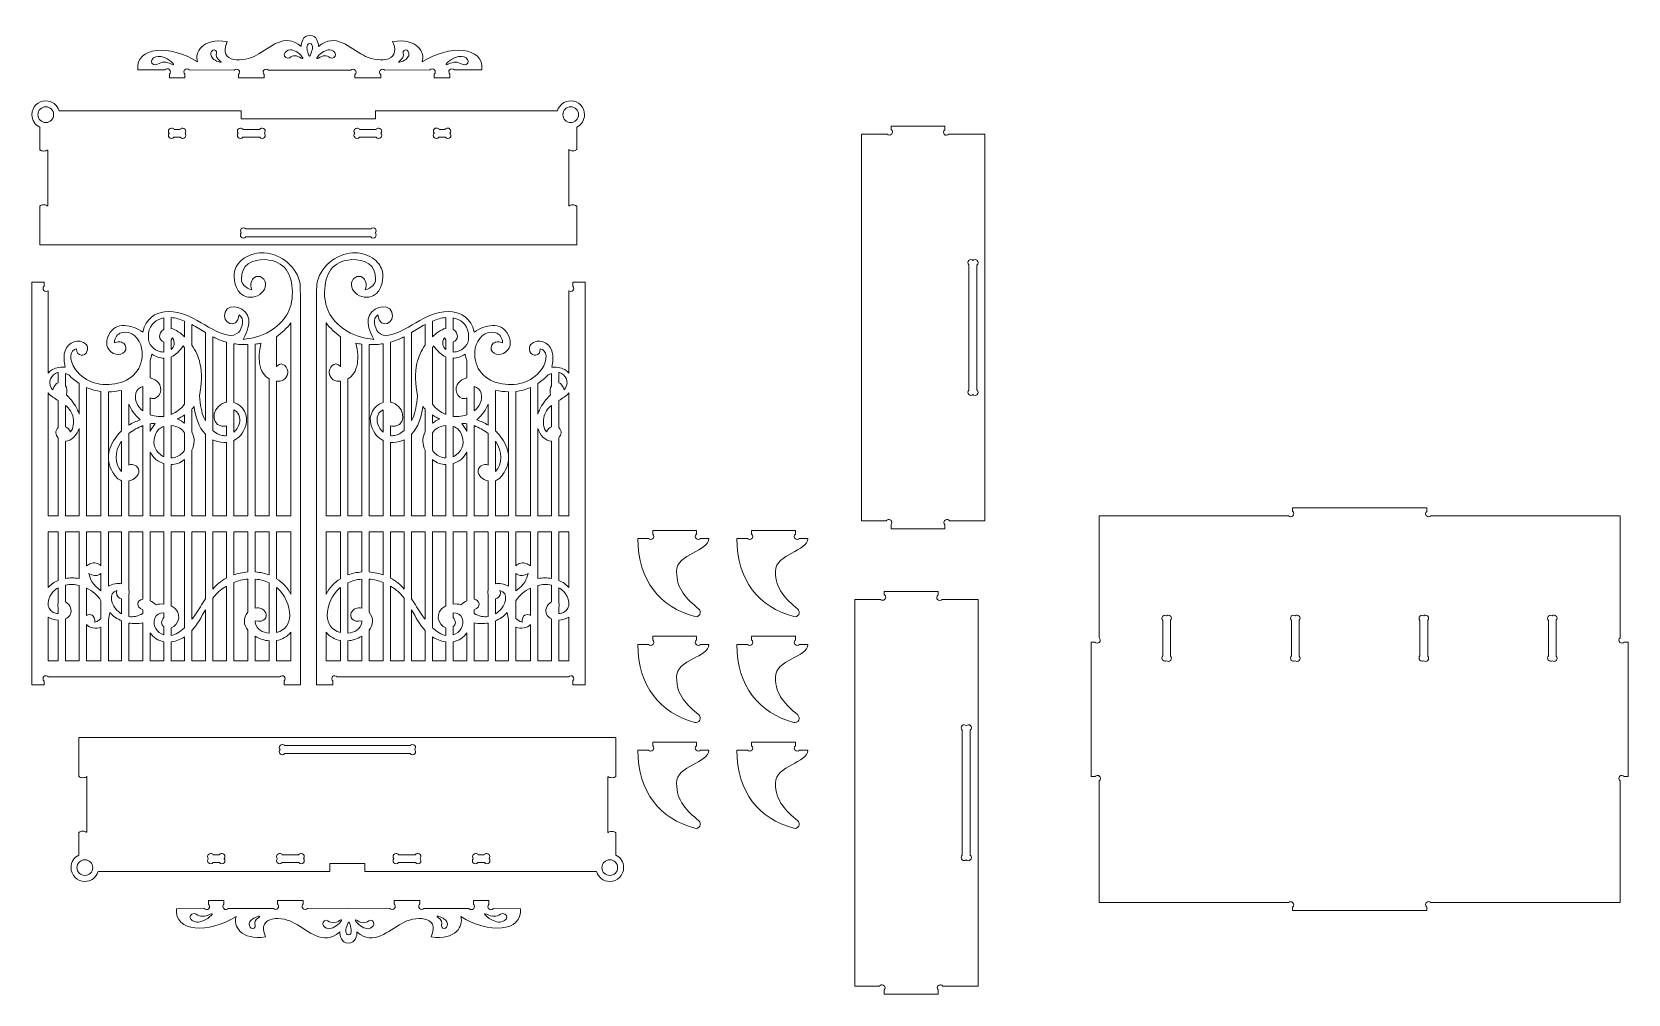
# Model space of a CAD drawing. Header units: centimetres. Extents: x -17.8 to 60.3, y -9.9 to 37.2.
import ezdxf

# ---------------------------------------------------------------- set-up
doc = ezdxf.new("R2010")
doc.units = ezdxf.units.CM
doc.header["$MEASUREMENT"] = 0
doc.layers.add('layer 1', color=7, linetype='Continuous')

msp = doc.modelspace()

# ---------------------------------------------------------------- linework, layer by layer
at = {"layer": 'layer 1', "color": 2, "lineweight": 9}
for points, knots in [([(4.24683, 35.35635), (4.35996, 36.51066), (2.67018, 36.58853), (1.32614, 35.74378), (1.32614, 35.74378), (1.48764, 36.187), (1.09266, 36.92282), (-0.12202, 36.73729), (-0.12202, 36.73729), (0.37428, 35.63987), (-1.00312, 35.72622), (-1.55207, 36.07587), (-1.55207, 36.07587), (-2.22513, 36.41799), (-2.91967, 37.21008), (-3.74941, 36.49686), (-3.74941, 36.49686), (-3.75164, 36.65074), (-3.81103, 37.05159), (-4.1709, 37.03807), (-4.1709, 37.03807), (-4.1709, 37.03807), (-4.17091, 37.03802), (-4.17091, 37.03802), (-4.17091, 37.03802), (-4.53075, 37.05154), (-4.59014, 36.6507), (-4.59237, 36.49682), (-4.59237, 36.49682), (-5.42211, 37.21004), (-6.11665, 36.41796), (-6.78971, 36.07583), (-6.78971, 36.07583), (-7.33866, 35.7262), (-8.71605, 35.63984), (-8.21976, 36.73724), (-8.21976, 36.73724), (-9.43443, 36.92277), (-9.82942, 36.18696), (-9.66792, 35.74374), (-9.66792, 35.74374), (-11.01197, 36.58848), (-12.70174, 36.51061), (-12.58862, 35.3563), (-12.58862, 35.3563), (-12.58862, 35.3563), (-11.26563, 35.3532), (-11.26563, 35.3532), (-11.26563, 35.3532), (-11.23814, 35.38774), (-11.19576, 35.40989), (-11.14819, 35.40989), (-11.14819, 35.40989), (-11.10507, 35.40989), (-11.06619, 35.39168), (-11.03883, 35.36254), (-11.03883, 35.36254), (-11.0369, 35.36054), (-11.03504, 35.35846), (-11.03328, 35.3563), (-11.03328, 35.3563), (-11.01138, 35.33023), (-10.99819, 35.2966), (-10.99819, 35.25989), (-10.99819, 35.25989), (-10.99819, 35.21588), (-11.01715, 35.17629), (-11.04734, 35.14885), (-11.04734, 35.14885), (-11.04734, 35.14885), (-11.04734, 34.96233), (-11.04734, 34.96233), (-11.04734, 34.96233), (-11.04734, 34.96233), (-10.28837, 34.96233), (-10.28837, 34.96233), (-10.28837, 34.96233), (-10.28837, 34.96233), (-10.28837, 35.14208), (-10.28837, 35.14208), (-10.28837, 35.14208), (-10.31903, 35.16954), (-10.33832, 35.20944), (-10.33832, 35.25383), (-10.33832, 35.25383), (-10.33832, 35.29054), (-10.32513, 35.32417), (-10.30323, 35.35024), (-10.30323, 35.35024), (-10.30147, 35.3524), (-10.29961, 35.35448), (-10.29768, 35.35648), (-10.29768, 35.35648), (-10.27032, 35.38562), (-10.23144, 35.40383), (-10.18832, 35.40383), (-10.18832, 35.40383), (-10.14226, 35.40383), (-10.10106, 35.38306), (-10.07354, 35.35038), (-10.07354, 35.35038), (-10.07354, 35.35038), (-7.86845, 35.34521), (-7.86845, 35.34521), (-7.86845, 35.34521), (-7.84125, 35.37279), (-7.80344, 35.38989), (-7.76165, 35.38989), (-7.76165, 35.38989), (-7.71853, 35.38989), (-7.67965, 35.37168), (-7.65229, 35.34254), (-7.65229, 35.34254), (-7.65036, 35.34054), (-7.6485, 35.33846), (-7.64674, 35.3363), (-7.64674, 35.3363), (-7.62484, 35.31023), (-7.61165, 35.2766), (-7.61165, 35.23989), (-7.61165, 35.23989), (-7.61165, 35.19111), (-7.63494, 35.14777), (-7.67102, 35.12037), (-7.67102, 35.12037), (-7.67102, 35.12037), (-7.67102, 34.96224), (-7.67102, 34.96224), (-7.67102, 34.96224), (-7.67102, 34.96224), (-6.40607, 34.96224), (-6.40607, 34.96224), (-6.40607, 34.96224), (-6.40607, 34.96224), (-6.40607, 35.12325), (-6.40607, 35.12325), (-6.40607, 35.12325), (-6.44005, 35.15076), (-6.46178, 35.19278), (-6.46178, 35.23989), (-6.46178, 35.23989), (-6.46178, 35.2766), (-6.44859, 35.31023), (-6.42669, 35.3363), (-6.42669, 35.3363), (-6.42493, 35.33846), (-6.42307, 35.34054), (-6.42114, 35.34254), (-6.42114, 35.34254), (-6.39378, 35.37168), (-6.3549, 35.38989), (-6.31178, 35.38989), (-6.31178, 35.38989), (-6.26803, 35.38989), (-6.22866, 35.37114), (-6.20124, 35.34126), (-6.20124, 35.34126), (-6.20124, 35.34126), (-4.17028, 35.33647), (-4.17028, 35.33647), (-4.17028, 35.33647), (-4.17028, 35.33647), (-4.17028, 35.33649), (-4.17028, 35.33649), (-4.17028, 35.33649), (-4.17028, 35.33649), (-2.16775, 35.34123), (-2.16775, 35.34123), (-2.16775, 35.34123), (-2.14033, 35.37113), (-2.10095, 35.38989), (-2.05718, 35.38989), (-2.05718, 35.38989), (-2.01406, 35.38989), (-1.97518, 35.37168), (-1.94782, 35.34254), (-1.94782, 35.34254), (-1.94589, 35.34054), (-1.94403, 35.33846), (-1.94227, 35.3363), (-1.94227, 35.3363), (-1.92037, 35.31023), (-1.90718, 35.2766), (-1.90718, 35.23989), (-1.90718, 35.23989), (-1.90718, 35.19254), (-1.92913, 35.15033), (-1.9634, 35.12283), (-1.9634, 35.12283), (-1.9634, 35.12283), (-1.9634, 34.96224), (-1.9634, 34.96224), (-1.9634, 34.96224), (-1.9634, 34.96224), (-0.69844, 34.96224), (-0.69844, 34.96224), (-0.69844, 34.96224), (-0.69844, 34.96224), (-0.69844, 35.12075), (-0.69844, 35.12075), (-0.69844, 35.12075), (-0.73423, 35.14817), (-0.75731, 35.19133), (-0.75731, 35.23989), (-0.75731, 35.23989), (-0.75731, 35.2766), (-0.74412, 35.31023), (-0.72222, 35.3363), (-0.72222, 35.3363), (-0.72046, 35.33846), (-0.7186, 35.34054), (-0.71667, 35.34254), (-0.71667, 35.34254), (-0.68931, 35.37168), (-0.65043, 35.38989), (-0.6073, 35.38989), (-0.6073, 35.38989), (-0.5655, 35.38989), (-0.52769, 35.37278), (-0.50048, 35.34517), (-0.50048, 35.34517), (-0.50048, 35.34517), (1.70571, 35.35039), (1.70571, 35.35039), (1.70571, 35.35039), (1.73321, 35.38199), (1.77372, 35.40197), (1.8189, 35.40197), (1.8189, 35.40197), (1.86202, 35.40197), (1.9009, 35.38376), (1.92826, 35.35462), (1.92826, 35.35462), (1.9302, 35.35262), (1.93205, 35.35054), (1.93381, 35.34838), (1.93381, 35.34838), (1.95571, 35.32231), (1.9689, 35.28868), (1.9689, 35.25197), (1.9689, 35.25197), (1.9689, 35.20755), (1.94959, 35.16765), (1.9189, 35.14018), (1.9189, 35.14018), (1.9189, 35.14018), (1.9189, 34.96233), (1.9189, 34.96233), (1.9189, 34.96233), (1.9189, 34.96233), (2.67787, 34.96233), (2.67787, 34.96233), (2.67787, 34.96233), (2.67787, 34.96233), (2.67787, 35.13796), (2.67787, 35.13796), (2.67787, 35.13796), (2.64572, 35.16548), (2.62533, 35.20634), (2.62533, 35.25197), (2.62533, 35.25197), (2.62533, 35.28868), (2.63852, 35.32231), (2.66042, 35.34838), (2.66042, 35.34838), (2.66218, 35.35054), (2.66404, 35.35262), (2.66597, 35.35462), (2.66597, 35.35462), (2.69333, 35.38376), (2.73221, 35.40197), (2.77533, 35.40197), (2.77533, 35.40197), (2.81918, 35.40197), (2.85862, 35.38315), (2.88605, 35.35316), (2.88605, 35.35316), (2.88605, 35.35316), (4.24683, 35.35635), (4.24683, 35.35635)], [0, 0, 0, 0, 0.01408451, 0.01408451, 0.01408451, 0.01408451, 0.02816901, 0.02816901, 0.02816901, 0.02816901, 0.04225352, 0.04225352, 0.04225352, 0.04225352, 0.05633803, 0.05633803, 0.05633803, 0.05633803, 0.07042254, 0.07042254, 0.07042254, 0.07042254, 0.08450704, 0.08450704, 0.08450704, 0.08450704, 0.09859155, 0.09859155, 0.09859155, 0.09859155, 0.11267606, 0.11267606, 0.11267606, 0.11267606, 0.12676056, 0.12676056, 0.12676056, 0.12676056, 0.14084507, 0.14084507, 0.14084507, 0.14084507, 0.15492958, 0.15492958, 0.15492958, 0.15492958, 0.16901408, 0.16901408, 0.16901408, 0.16901408, 0.18309859, 0.18309859, 0.18309859, 0.18309859, 0.1971831, 0.1971831, 0.1971831, 0.1971831, 0.21126761, 0.21126761, 0.21126761, 0.21126761, 0.22535211, 0.22535211, 0.22535211, 0.22535211, 0.23943662, 0.23943662, 0.23943662, 0.23943662, 0.25352113, 0.25352113, 0.25352113, 0.25352113, 0.26760563, 0.26760563, 0.26760563, 0.26760563, 0.28169014, 0.28169014, 0.28169014, 0.28169014, 0.29577465, 0.29577465, 0.29577465, 0.29577465, 0.30985915, 0.30985915, 0.30985915, 0.30985915, 0.32394366, 0.32394366, 0.32394366, 0.32394366, 0.33802817, 0.33802817, 0.33802817, 0.33802817, 0.35211268, 0.35211268, 0.35211268, 0.35211268, 0.36619718, 0.36619718, 0.36619718, 0.36619718, 0.38028169, 0.38028169, 0.38028169, 0.38028169, 0.3943662, 0.3943662, 0.3943662, 0.3943662, 0.4084507, 0.4084507, 0.4084507, 0.4084507, 0.42253521, 0.42253521, 0.42253521, 0.42253521, 0.43661972, 0.43661972, 0.43661972, 0.43661972, 0.45070423, 0.45070423, 0.45070423, 0.45070423, 0.46478873, 0.46478873, 0.46478873, 0.46478873, 0.47887324, 0.47887324, 0.47887324, 0.47887324, 0.49295775, 0.49295775, 0.49295775, 0.49295775, 0.50704225, 0.50704225, 0.50704225, 0.50704225, 0.52112676, 0.52112676, 0.52112676, 0.52112676, 0.53521127, 0.53521127, 0.53521127, 0.53521127, 0.54929577, 0.54929577, 0.54929577, 0.54929577, 0.56338028, 0.56338028, 0.56338028, 0.56338028, 0.57746479, 0.57746479, 0.57746479, 0.57746479, 0.5915493, 0.5915493, 0.5915493, 0.5915493, 0.6056338, 0.6056338, 0.6056338, 0.6056338, 0.61971831, 0.61971831, 0.61971831, 0.61971831, 0.63380282, 0.63380282, 0.63380282, 0.63380282, 0.64788732, 0.64788732, 0.64788732, 0.64788732, 0.66197183, 0.66197183, 0.66197183, 0.66197183, 0.67605634, 0.67605634, 0.67605634, 0.67605634, 0.69014085, 0.69014085, 0.69014085, 0.69014085, 0.70422535, 0.70422535, 0.70422535, 0.70422535, 0.71830986, 0.71830986, 0.71830986, 0.71830986, 0.73239437, 0.73239437, 0.73239437, 0.73239437, 0.74647887, 0.74647887, 0.74647887, 0.74647887, 0.76056338, 0.76056338, 0.76056338, 0.76056338, 0.77464789, 0.77464789, 0.77464789, 0.77464789, 0.78873239, 0.78873239, 0.78873239, 0.78873239, 0.8028169, 0.8028169, 0.8028169, 0.8028169, 0.81690141, 0.81690141, 0.81690141, 0.81690141, 0.83098592, 0.83098592, 0.83098592, 0.83098592, 0.84507042, 0.84507042, 0.84507042, 0.84507042, 0.85915493, 0.85915493, 0.85915493, 0.85915493, 0.87323944, 0.87323944, 0.87323944, 0.87323944, 0.88732394, 0.88732394, 0.88732394, 0.88732394, 0.90140845, 0.90140845, 0.90140845, 0.90140845, 0.91549296, 0.91549296, 0.91549296, 0.91549296, 0.92957746, 0.92957746, 0.92957746, 0.92957746, 0.94366197, 0.94366197, 0.94366197, 0.94366197, 0.95774648, 0.95774648, 0.95774648, 0.95774648, 0.97183099, 0.97183099, 0.97183099, 0.97183099, 1, 1, 1, 1]), ([(-10.87491, 35.68063), (-11.09002, 35.91693), (-11.43104, 36.02576), (-11.59454, 36.01177), (-11.59454, 36.01177), (-11.76565, 35.99715), (-11.90373, 35.90221), (-11.92629, 35.77459), (-11.92629, 35.77459), (-11.94884, 35.64698), (-11.74368, 35.53662), (-11.62129, 35.62391), (-11.62129, 35.62391), (-11.41677, 35.76982), (-11.20267, 35.75784), (-10.9412, 35.63179), (-10.9412, 35.63179), (-10.80838, 35.56776), (-10.82051, 35.62087), (-10.87491, 35.68063)], [0, 0, 0, 0, 0.16666667, 0.16666667, 0.16666667, 0.16666667, 0.33333333, 0.33333333, 0.33333333, 0.33333333, 0.5, 0.5, 0.5, 0.5, 0.66666667, 0.66666667, 0.66666667, 0.66666667, 1, 1, 1, 1]), ([(-8.57582, 35.73137), (-8.80372, 35.77797), (-8.97367, 35.93964), (-9.00752, 36.03901), (-9.00752, 36.03901), (-9.04295, 36.143), (-9.01169, 36.25438), (-8.92587, 36.3096), (-8.92587, 36.3096), (-8.84006, 36.36482), (-8.7055, 36.28239), (-8.73547, 36.18263), (-8.73547, 36.18263), (-8.78558, 36.01591), (-8.71944, 35.8958), (-8.55846, 35.78592), (-8.55846, 35.78592), (-8.47669, 35.7301), (-8.51818, 35.71959), (-8.57582, 35.73137)], [0, 0, 0, 0, 0.16666667, 0.16666667, 0.16666667, 0.16666667, 0.33333333, 0.33333333, 0.33333333, 0.33333333, 0.5, 0.5, 0.5, 0.5, 0.66666667, 0.66666667, 0.66666667, 0.66666667, 1, 1, 1, 1]), ([(-4.54044, 35.97817), (-4.71127, 36.22215), (-4.99371, 36.34342), (-5.132, 36.33545), (-5.132, 36.33545), (-5.27672, 36.32713), (-5.39715, 36.23735), (-5.42171, 36.11068), (-5.42171, 36.11068), (-5.44626, 35.98403), (-5.27831, 35.86623), (-5.17144, 35.94894), (-5.17144, 35.94894), (-4.99285, 36.08719), (-4.81308, 36.06734), (-4.59839, 35.93181), (-4.59839, 35.93181), (-4.48934, 35.86296), (-4.49723, 35.91646), (-4.54044, 35.97817)], [0, 0, 0, 0, 0.16666667, 0.16666667, 0.16666667, 0.16666667, 0.33333333, 0.33333333, 0.33333333, 0.33333333, 0.5, 0.5, 0.5, 0.5, 0.66666667, 0.66666667, 0.66666667, 0.66666667, 1, 1, 1, 1]), ([(-4.25217, 36.13496), (-4.28586, 36.27668), (-4.3137, 36.34102), (-4.3137, 36.42522), (-4.3137, 36.42522), (-4.3137, 36.53464), (-4.27968, 36.64407), (-4.17762, 36.64407), (-4.17762, 36.64407), (-4.07558, 36.64407), (-4.04156, 36.53464), (-4.04156, 36.42522), (-4.04156, 36.42522), (-4.04156, 36.34231), (-4.08696, 36.25249), (-4.12455, 36.13072), (-4.12455, 36.13072), (-4.17285, 35.97418), (-4.21773, 35.99007), (-4.25217, 36.13496)], [0, 0, 0, 0, 0.16666667, 0.16666667, 0.16666667, 0.16666667, 0.33333333, 0.33333333, 0.33333333, 0.33333333, 0.5, 0.5, 0.5, 0.5, 0.66666667, 0.66666667, 0.66666667, 0.66666667, 1, 1, 1, 1]), ([(-3.80134, 35.97817), (-3.63051, 36.22215), (-3.34807, 36.34342), (-3.20978, 36.33545), (-3.20978, 36.33545), (-3.06505, 36.32713), (-2.94463, 36.23735), (-2.92007, 36.11068), (-2.92007, 36.11068), (-2.89552, 35.98403), (-3.06347, 35.86623), (-3.17034, 35.94894), (-3.17034, 35.94894), (-3.34893, 36.08719), (-3.5287, 36.06734), (-3.74339, 35.93181), (-3.74339, 35.93181), (-3.85244, 35.86296), (-3.84454, 35.91646), (-3.80134, 35.97817)], [0, 0, 0, 0, 0.16666667, 0.16666667, 0.16666667, 0.16666667, 0.33333333, 0.33333333, 0.33333333, 0.33333333, 0.5, 0.5, 0.5, 0.5, 0.66666667, 0.66666667, 0.66666667, 0.66666667, 1, 1, 1, 1]), ([(0.23404, 35.73137), (0.46194, 35.77797), (0.63189, 35.93964), (0.66574, 36.03901), (0.66574, 36.03901), (0.70117, 36.143), (0.66991, 36.25438), (0.58409, 36.3096), (0.58409, 36.3096), (0.49828, 36.36482), (0.36372, 36.28239), (0.39369, 36.18263), (0.39369, 36.18263), (0.4438, 36.01591), (0.37766, 35.8958), (0.21668, 35.78592), (0.21668, 35.78592), (0.13491, 35.7301), (0.1764, 35.71959), (0.23404, 35.73137)], [0, 0, 0, 0, 0.16666667, 0.16666667, 0.16666667, 0.16666667, 0.33333333, 0.33333333, 0.33333333, 0.33333333, 0.5, 0.5, 0.5, 0.5, 0.66666667, 0.66666667, 0.66666667, 0.66666667, 1, 1, 1, 1]), ([(2.53314, 35.68063), (2.74824, 35.91693), (3.08927, 36.02576), (3.25276, 36.01177), (3.25276, 36.01177), (3.42387, 35.99715), (3.56196, 35.90221), (3.58451, 35.77459), (3.58451, 35.77459), (3.60707, 35.64698), (3.4019, 35.53662), (3.27951, 35.62391), (3.27951, 35.62391), (3.07499, 35.76982), (2.86089, 35.75784), (2.59942, 35.63179), (2.59942, 35.63179), (2.46661, 35.56776), (2.47874, 35.62087), (2.53314, 35.68063)], [0, 0, 0, 0, 0.16666667, 0.16666667, 0.16666667, 0.16666667, 0.33333333, 0.33333333, 0.33333333, 0.33333333, 0.5, 0.5, 0.5, 0.5, 0.66666667, 0.66666667, 0.66666667, 0.66666667, 1, 1, 1, 1]), ([(-16.44772, 33.35495), (-16.44772, 33.35495), (-7.53561, 33.35495), (-7.53561, 33.35495), (-7.53561, 33.35495), (-7.53561, 33.35495), (-7.53561, 32.96069), (-7.53561, 32.96069), (-7.53561, 32.96069), (-7.53561, 32.96069), (-4.25009, 32.96069), (-4.25009, 32.96069), (-4.25009, 32.96069), (-4.25009, 32.96069), (-0.96458, 32.96069), (-0.96458, 32.96069), (-0.96458, 32.96069), (-0.96458, 32.96069), (-0.96458, 33.35495), (-0.96458, 33.35495), (-0.96458, 33.35495), (-0.96458, 33.35495), (7.94754, 33.35495), (7.94754, 33.35495), (7.94754, 33.35495), (8.03198, 33.63319), (8.2905, 33.83571), (8.59627, 33.83571), (8.59627, 33.83571), (8.97065, 33.83571), (9.27419, 33.53217), (9.27419, 33.15781), (9.27419, 33.15781), (9.27419, 32.88947), (9.11819, 32.65751), (8.89198, 32.54766), (8.89198, 32.54766), (8.89198, 32.54766), (8.89198, 31.45039), (8.89198, 31.45039), (8.89198, 31.45039), (8.89198, 31.45039), (8.8664, 31.45039), (8.8664, 31.45039), (8.8664, 31.45039), (8.8664, 31.41796), (8.78956, 31.39164), (8.69483, 31.39164), (8.69483, 31.39164), (8.6001, 31.39164), (8.52329, 31.41796), (8.52329, 31.45039), (8.52329, 31.45039), (8.52329, 31.45039), (8.49771, 31.45039), (8.49771, 31.45039), (8.49771, 31.45039), (8.49771, 31.45039), (8.49771, 28.70026), (8.49771, 28.70026), (8.49771, 28.70026), (8.49771, 28.70026), (8.53973, 28.70026), (8.53973, 28.70026), (8.53973, 28.70026), (8.53973, 28.7262), (8.60918, 28.74726), (8.69483, 28.74726), (8.69483, 28.74726), (8.78048, 28.74726), (8.84994, 28.7262), (8.84994, 28.70026), (8.84994, 28.70026), (8.84994, 28.70026), (8.89198, 28.70026), (8.89198, 28.70026), (8.89198, 28.70026), (8.89198, 28.70026), (8.89198, 26.78391), (8.89198, 26.78391), (8.89198, 26.78391), (8.89198, 26.78391), (-17.39218, 26.78391), (-17.39218, 26.78391), (-17.39218, 26.78391), (-17.39218, 26.78391), (-17.39218, 28.6924), (-17.39218, 28.6924), (-17.39218, 28.6924), (-17.39218, 28.6924), (-17.3666, 28.6924), (-17.3666, 28.6924), (-17.3666, 28.6924), (-17.3666, 28.72482), (-17.28975, 28.75115), (-17.19503, 28.75115), (-17.19503, 28.75115), (-17.10031, 28.75115), (-17.02346, 28.72482), (-17.02346, 28.6924), (-17.02346, 28.6924), (-17.02346, 28.6924), (-16.9979, 28.6924), (-16.9979, 28.6924), (-16.9979, 28.6924), (-16.9979, 28.6924), (-16.9979, 31.42653), (-16.9979, 31.42653), (-16.9979, 31.42653), (-16.9979, 31.42653), (-17.03992, 31.42653), (-17.03992, 31.42653), (-17.03992, 31.42653), (-17.03992, 31.40058), (-17.10938, 31.37952), (-17.19503, 31.37952), (-17.19503, 31.37952), (-17.28068, 31.37952), (-17.35013, 31.40058), (-17.35013, 31.42653), (-17.35013, 31.42653), (-17.35013, 31.42653), (-17.39218, 31.42653), (-17.39218, 31.42653), (-17.39218, 31.42653), (-17.39218, 31.42653), (-17.39218, 32.54766), (-17.39218, 32.54766), (-17.39218, 32.54766), (-17.61839, 32.65751), (-17.77437, 32.88947), (-17.77437, 33.15781), (-17.77437, 33.15781), (-17.77437, 33.53217), (-17.47084, 33.83571), (-17.09647, 33.83571), (-17.09647, 33.83571), (-16.79068, 33.83571), (-16.53218, 33.63319), (-16.44772, 33.35495)], [0, 0, 0, 0, 0.02777778, 0.02777778, 0.02777778, 0.02777778, 0.05555556, 0.05555556, 0.05555556, 0.05555556, 0.08333333, 0.08333333, 0.08333333, 0.08333333, 0.11111111, 0.11111111, 0.11111111, 0.11111111, 0.13888889, 0.13888889, 0.13888889, 0.13888889, 0.16666667, 0.16666667, 0.16666667, 0.16666667, 0.19444444, 0.19444444, 0.19444444, 0.19444444, 0.22222222, 0.22222222, 0.22222222, 0.22222222, 0.25, 0.25, 0.25, 0.25, 0.27777778, 0.27777778, 0.27777778, 0.27777778, 0.30555556, 0.30555556, 0.30555556, 0.30555556, 0.33333333, 0.33333333, 0.33333333, 0.33333333, 0.36111111, 0.36111111, 0.36111111, 0.36111111, 0.38888889, 0.38888889, 0.38888889, 0.38888889, 0.41666667, 0.41666667, 0.41666667, 0.41666667, 0.44444444, 0.44444444, 0.44444444, 0.44444444, 0.47222222, 0.47222222, 0.47222222, 0.47222222, 0.5, 0.5, 0.5, 0.5, 0.52777778, 0.52777778, 0.52777778, 0.52777778, 0.55555556, 0.55555556, 0.55555556, 0.55555556, 0.58333333, 0.58333333, 0.58333333, 0.58333333, 0.61111111, 0.61111111, 0.61111111, 0.61111111, 0.63888889, 0.63888889, 0.63888889, 0.63888889, 0.66666667, 0.66666667, 0.66666667, 0.66666667, 0.69444444, 0.69444444, 0.69444444, 0.69444444, 0.72222222, 0.72222222, 0.72222222, 0.72222222, 0.75, 0.75, 0.75, 0.75, 0.77777778, 0.77777778, 0.77777778, 0.77777778, 0.80555556, 0.80555556, 0.80555556, 0.80555556, 0.83333333, 0.83333333, 0.83333333, 0.83333333, 0.86111111, 0.86111111, 0.86111111, 0.86111111, 0.88888889, 0.88888889, 0.88888889, 0.88888889, 0.91666667, 0.91666667, 0.91666667, 0.91666667, 0.94444444, 0.94444444, 0.94444444, 0.94444444, 1, 1, 1, 1]), ([(-17.09647, 33.54274), (-16.8839, 33.54274), (-16.71153, 33.37038), (-16.71153, 33.15781), (-16.71153, 33.15781), (-16.71153, 32.94523), (-16.8839, 32.77287), (-17.09647, 32.77287), (-17.09647, 32.77287), (-17.30904, 32.77287), (-17.48139, 32.94523), (-17.48139, 33.15781), (-17.48139, 33.15781), (-17.48139, 33.37038), (-17.30904, 33.54274), (-17.09647, 33.54274)], [0, 0, 0, 0, 0.2, 0.2, 0.2, 0.2, 0.4, 0.4, 0.4, 0.4, 0.6, 0.6, 0.6, 0.6, 1, 1, 1, 1]), ([(8.59627, 33.54274), (8.80886, 33.54274), (8.98122, 33.37038), (8.98122, 33.15781), (8.98122, 33.15781), (8.98122, 32.94523), (8.80886, 32.77287), (8.59627, 32.77287), (8.59627, 32.77287), (8.38371, 32.77287), (8.21134, 32.94523), (8.21134, 33.15781), (8.21134, 33.15781), (8.21134, 33.37038), (8.38371, 33.54274), (8.59627, 33.54274)], [0, 0, 0, 0, 0.2, 0.2, 0.2, 0.2, 0.4, 0.4, 0.4, 0.4, 0.6, 0.6, 0.6, 0.6, 1, 1, 1, 1]), ([(-10.51257, 32.05412), (-10.51257, 32.05412), (-10.8205, 32.05412), (-10.8205, 32.05412), (-10.8205, 32.05412), (-10.84836, 32.01975), (-10.89119, 31.99772), (-10.93923, 31.99772), (-10.93923, 31.99772), (-10.98294, 31.99772), (-11.02236, 32.01596), (-11.0501, 32.04515), (-11.0501, 32.04515), (-11.05203, 32.04715), (-11.05393, 32.04923), (-11.05571, 32.0514), (-11.05571, 32.0514), (-11.07792, 32.07751), (-11.09129, 32.11119), (-11.09129, 32.14796), (-11.09129, 32.14796), (-11.09129, 32.18507), (-11.07766, 32.21906), (-11.05506, 32.24527), (-11.05506, 32.24527), (-11.05506, 32.24527), (-11.05506, 32.2533), (-11.05506, 32.2533), (-11.05506, 32.2533), (-11.07766, 32.27951), (-11.09129, 32.31349), (-11.09129, 32.35061), (-11.09129, 32.35061), (-11.09129, 32.38738), (-11.07792, 32.42106), (-11.05571, 32.44717), (-11.05571, 32.44717), (-11.05393, 32.44933), (-11.05203, 32.45141), (-11.0501, 32.45342), (-11.0501, 32.45342), (-11.02236, 32.4826), (-10.98294, 32.50084), (-10.93923, 32.50084), (-10.93923, 32.50084), (-10.88657, 32.50084), (-10.84016, 32.47438), (-10.81286, 32.43419), (-10.81286, 32.43419), (-10.81286, 32.43419), (-10.52021, 32.43419), (-10.52021, 32.43419), (-10.52021, 32.43419), (-10.49291, 32.47438), (-10.4465, 32.50084), (-10.39384, 32.50084), (-10.39384, 32.50084), (-10.35013, 32.50084), (-10.31071, 32.4826), (-10.28297, 32.45342), (-10.28297, 32.45342), (-10.28104, 32.45141), (-10.27914, 32.44933), (-10.27736, 32.44717), (-10.27736, 32.44717), (-10.25515, 32.42106), (-10.24178, 32.38738), (-10.24178, 32.35061), (-10.24178, 32.35061), (-10.24178, 32.31212), (-10.25645, 32.27701), (-10.28055, 32.25042), (-10.28055, 32.25042), (-10.28055, 32.25042), (-10.28055, 32.24814), (-10.28055, 32.24814), (-10.28055, 32.24814), (-10.25645, 32.22155), (-10.24178, 32.18645), (-10.24178, 32.14796), (-10.24178, 32.14796), (-10.24178, 32.11119), (-10.25515, 32.07751), (-10.27736, 32.0514), (-10.27736, 32.0514), (-10.27914, 32.04923), (-10.28104, 32.04715), (-10.28297, 32.04515), (-10.28297, 32.04515), (-10.31071, 32.01596), (-10.35013, 31.99772), (-10.39384, 31.99772), (-10.39384, 31.99772), (-10.44188, 31.99772), (-10.48471, 32.01975), (-10.51257, 32.05412)], [0, 0, 0, 0, 0.04, 0.04, 0.04, 0.04, 0.08, 0.08, 0.08, 0.08, 0.12, 0.12, 0.12, 0.12, 0.16, 0.16, 0.16, 0.16, 0.2, 0.2, 0.2, 0.2, 0.24, 0.24, 0.24, 0.24, 0.28, 0.28, 0.28, 0.28, 0.32, 0.32, 0.32, 0.32, 0.36, 0.36, 0.36, 0.36, 0.4, 0.4, 0.4, 0.4, 0.44, 0.44, 0.44, 0.44, 0.48, 0.48, 0.48, 0.48, 0.52, 0.52, 0.52, 0.52, 0.56, 0.56, 0.56, 0.56, 0.6, 0.6, 0.6, 0.6, 0.64, 0.64, 0.64, 0.64, 0.68, 0.68, 0.68, 0.68, 0.72, 0.72, 0.72, 0.72, 0.76, 0.76, 0.76, 0.76, 0.8, 0.8, 0.8, 0.8, 0.84, 0.84, 0.84, 0.84, 0.88, 0.88, 0.88, 0.88, 0.92, 0.92, 0.92, 0.92, 1, 1, 1, 1]), ([(-7.44777, 32.05419), (-7.44777, 32.05419), (-6.62648, 32.05419), (-6.62648, 32.05419), (-6.62648, 32.05419), (-6.59878, 32.01978), (-6.55613, 31.99772), (-6.50831, 31.99772), (-6.50831, 31.99772), (-6.46484, 31.99772), (-6.42564, 32.01596), (-6.39804, 32.04515), (-6.39804, 32.04515), (-6.3961, 32.04715), (-6.39422, 32.04923), (-6.39245, 32.0514), (-6.39245, 32.0514), (-6.37037, 32.07751), (-6.35706, 32.11119), (-6.35706, 32.14796), (-6.35706, 32.14796), (-6.35706, 32.187), (-6.37206, 32.22257), (-6.39665, 32.24928), (-6.39665, 32.24928), (-6.37205, 32.27599), (-6.35706, 32.31157), (-6.35706, 32.35061), (-6.35706, 32.35061), (-6.35706, 32.38738), (-6.37037, 32.42106), (-6.39245, 32.44717), (-6.39245, 32.44717), (-6.39422, 32.44933), (-6.3961, 32.45141), (-6.39804, 32.45342), (-6.39804, 32.45342), (-6.42564, 32.4826), (-6.46484, 32.50084), (-6.50831, 32.50084), (-6.50831, 32.50084), (-6.56066, 32.50084), (-6.6068, 32.47441), (-6.63396, 32.43426), (-6.63396, 32.43426), (-6.63396, 32.43426), (-7.4403, 32.43426), (-7.4403, 32.43426), (-7.4403, 32.43426), (-7.46745, 32.47441), (-7.51359, 32.50084), (-7.56594, 32.50084), (-7.56594, 32.50084), (-7.60942, 32.50084), (-7.64862, 32.4826), (-7.67621, 32.45342), (-7.67621, 32.45342), (-7.67816, 32.45141), (-7.68004, 32.44933), (-7.68181, 32.44717), (-7.68181, 32.44717), (-7.70389, 32.42106), (-7.7172, 32.38738), (-7.7172, 32.35061), (-7.7172, 32.35061), (-7.7172, 32.31199), (-7.7025, 32.27676), (-7.67839, 32.25015), (-7.67839, 32.25015), (-7.67839, 32.25015), (-7.67839, 32.24841), (-7.67839, 32.24841), (-7.67839, 32.24841), (-7.7025, 32.2218), (-7.7172, 32.18658), (-7.7172, 32.14796), (-7.7172, 32.14796), (-7.7172, 32.11119), (-7.70389, 32.07751), (-7.68181, 32.0514), (-7.68181, 32.0514), (-7.68004, 32.04923), (-7.67816, 32.04715), (-7.67621, 32.04515), (-7.67621, 32.04515), (-7.64862, 32.01596), (-7.60942, 31.99772), (-7.56594, 31.99772), (-7.56594, 31.99772), (-7.51813, 31.99772), (-7.47548, 32.01978), (-7.44777, 32.05419)], [0, 0, 0, 0, 0.04166667, 0.04166667, 0.04166667, 0.04166667, 0.08333333, 0.08333333, 0.08333333, 0.08333333, 0.125, 0.125, 0.125, 0.125, 0.16666667, 0.16666667, 0.16666667, 0.16666667, 0.20833333, 0.20833333, 0.20833333, 0.20833333, 0.25, 0.25, 0.25, 0.25, 0.29166667, 0.29166667, 0.29166667, 0.29166667, 0.33333333, 0.33333333, 0.33333333, 0.33333333, 0.375, 0.375, 0.375, 0.375, 0.41666667, 0.41666667, 0.41666667, 0.41666667, 0.45833333, 0.45833333, 0.45833333, 0.45833333, 0.5, 0.5, 0.5, 0.5, 0.54166667, 0.54166667, 0.54166667, 0.54166667, 0.58333333, 0.58333333, 0.58333333, 0.58333333, 0.625, 0.625, 0.625, 0.625, 0.66666667, 0.66666667, 0.66666667, 0.66666667, 0.70833333, 0.70833333, 0.70833333, 0.70833333, 0.75, 0.75, 0.75, 0.75, 0.79166667, 0.79166667, 0.79166667, 0.79166667, 0.83333333, 0.83333333, 0.83333333, 0.83333333, 0.875, 0.875, 0.875, 0.875, 0.91666667, 0.91666667, 0.91666667, 0.91666667, 1, 1, 1, 1]), ([(-0.92058, 32.05419), (-0.92058, 32.05419), (-1.74221, 32.05419), (-1.74221, 32.05419), (-1.74221, 32.05419), (-1.76988, 32.01978), (-1.81248, 31.99772), (-1.86022, 31.99772), (-1.86022, 31.99772), (-1.90364, 31.99772), (-1.94279, 32.01596), (-1.97034, 32.04515), (-1.97034, 32.04515), (-1.97227, 32.04715), (-1.97417, 32.04923), (-1.97594, 32.0514), (-1.97594, 32.0514), (-1.99798, 32.07751), (-2.01126, 32.11119), (-2.01126, 32.14796), (-2.01126, 32.14796), (-2.01126, 32.187), (-1.99627, 32.22255), (-1.97172, 32.24927), (-1.97172, 32.24927), (-1.99627, 32.27598), (-2.01126, 32.31157), (-2.01126, 32.35061), (-2.01126, 32.35061), (-2.01126, 32.38738), (-1.99798, 32.42106), (-1.97594, 32.44717), (-1.97594, 32.44717), (-1.97417, 32.44933), (-1.97227, 32.45141), (-1.97034, 32.45342), (-1.97034, 32.45342), (-1.94279, 32.4826), (-1.90364, 32.50084), (-1.86022, 32.50084), (-1.86022, 32.50084), (-1.80793, 32.50084), (-1.76187, 32.47441), (-1.73476, 32.43426), (-1.73476, 32.43426), (-1.73476, 32.43426), (-0.92803, 32.43426), (-0.92803, 32.43426), (-0.92803, 32.43426), (-0.90092, 32.47441), (-0.85486, 32.50084), (-0.80257, 32.50084), (-0.80257, 32.50084), (-0.75915, 32.50084), (-0.72, 32.4826), (-0.69245, 32.45342), (-0.69245, 32.45342), (-0.69052, 32.45141), (-0.68862, 32.44933), (-0.68685, 32.44717), (-0.68685, 32.44717), (-0.66481, 32.42106), (-0.65153, 32.38738), (-0.65153, 32.35061), (-0.65153, 32.35061), (-0.65153, 32.31175), (-0.66638, 32.27634), (-0.69073, 32.24966), (-0.69073, 32.24966), (-0.69073, 32.24966), (-0.69073, 32.2489), (-0.69073, 32.2489), (-0.69073, 32.2489), (-0.66638, 32.22222), (-0.65153, 32.18682), (-0.65153, 32.14796), (-0.65153, 32.14796), (-0.65153, 32.11119), (-0.66481, 32.07751), (-0.68685, 32.0514), (-0.68685, 32.0514), (-0.68862, 32.04923), (-0.69052, 32.04715), (-0.69245, 32.04515), (-0.69245, 32.04515), (-0.72, 32.01596), (-0.75915, 31.99772), (-0.80257, 31.99772), (-0.80257, 31.99772), (-0.85031, 31.99772), (-0.89291, 32.01978), (-0.92058, 32.05419)], [0, 0, 0, 0, 0.04166667, 0.04166667, 0.04166667, 0.04166667, 0.08333333, 0.08333333, 0.08333333, 0.08333333, 0.125, 0.125, 0.125, 0.125, 0.16666667, 0.16666667, 0.16666667, 0.16666667, 0.20833333, 0.20833333, 0.20833333, 0.20833333, 0.25, 0.25, 0.25, 0.25, 0.29166667, 0.29166667, 0.29166667, 0.29166667, 0.33333333, 0.33333333, 0.33333333, 0.33333333, 0.375, 0.375, 0.375, 0.375, 0.41666667, 0.41666667, 0.41666667, 0.41666667, 0.45833333, 0.45833333, 0.45833333, 0.45833333, 0.5, 0.5, 0.5, 0.5, 0.54166667, 0.54166667, 0.54166667, 0.54166667, 0.58333333, 0.58333333, 0.58333333, 0.58333333, 0.625, 0.625, 0.625, 0.625, 0.66666667, 0.66666667, 0.66666667, 0.66666667, 0.70833333, 0.70833333, 0.70833333, 0.70833333, 0.75, 0.75, 0.75, 0.75, 0.79166667, 0.79166667, 0.79166667, 0.79166667, 0.83333333, 0.83333333, 0.83333333, 0.83333333, 0.875, 0.875, 0.875, 0.875, 0.91666667, 0.91666667, 0.91666667, 0.91666667, 1, 1, 1, 1]), ([(2.14404, 32.05412), (2.14404, 32.05412), (2.45846, 32.05412), (2.45846, 32.05412), (2.45846, 32.05412), (2.48625, 32.01821), (2.53002, 31.99503), (2.57929, 31.99503), (2.57929, 31.99503), (2.62299, 31.99503), (2.66239, 32.01327), (2.69011, 32.04245), (2.69011, 32.04245), (2.69206, 32.04446), (2.69394, 32.04654), (2.69574, 32.0487), (2.69574, 32.0487), (2.71792, 32.07481), (2.73129, 32.1085), (2.73129, 32.14526), (2.73129, 32.14526), (2.73129, 32.1874), (2.71372, 32.22547), (2.68545, 32.25276), (2.68545, 32.25276), (2.68545, 32.25276), (2.68545, 32.25537), (2.68545, 32.25537), (2.68545, 32.25537), (2.70902, 32.28184), (2.72333, 32.31656), (2.72333, 32.35458), (2.72333, 32.35458), (2.72333, 32.39135), (2.70998, 32.42503), (2.68777, 32.45114), (2.68777, 32.45114), (2.686, 32.45331), (2.68411, 32.45539), (2.68216, 32.45739), (2.68216, 32.45739), (2.65442, 32.48658), (2.61504, 32.50482), (2.57134, 32.50482), (2.57134, 32.50482), (2.51698, 32.50482), (2.46929, 32.47659), (2.44242, 32.43419), (2.44242, 32.43419), (2.44242, 32.43419), (2.16009, 32.43419), (2.16009, 32.43419), (2.16009, 32.43419), (2.13322, 32.47659), (2.08553, 32.50482), (2.03117, 32.50482), (2.03117, 32.50482), (1.98747, 32.50482), (1.94809, 32.48658), (1.92035, 32.45739), (1.92035, 32.45739), (1.9184, 32.45539), (1.91651, 32.45331), (1.91474, 32.45114), (1.91474, 32.45114), (1.89253, 32.42503), (1.87918, 32.39135), (1.87918, 32.35458), (1.87918, 32.35458), (1.87918, 32.31979), (1.89114, 32.28777), (1.91123, 32.2623), (1.91123, 32.2623), (1.91123, 32.2623), (1.91123, 32.24683), (1.91123, 32.24683), (1.91123, 32.24683), (1.88639, 32.22008), (1.87122, 32.18442), (1.87122, 32.14526), (1.87122, 32.14526), (1.87122, 32.1085), (1.88459, 32.07481), (1.90677, 32.0487), (1.90677, 32.0487), (1.90857, 32.04654), (1.91045, 32.04446), (1.9124, 32.04245), (1.9124, 32.04245), (1.94012, 32.01327), (1.97952, 31.99503), (2.02322, 31.99503), (2.02322, 31.99503), (2.07249, 31.99503), (2.11626, 32.01821), (2.14404, 32.05412)], [0, 0, 0, 0, 0.04, 0.04, 0.04, 0.04, 0.08, 0.08, 0.08, 0.08, 0.12, 0.12, 0.12, 0.12, 0.16, 0.16, 0.16, 0.16, 0.2, 0.2, 0.2, 0.2, 0.24, 0.24, 0.24, 0.24, 0.28, 0.28, 0.28, 0.28, 0.32, 0.32, 0.32, 0.32, 0.36, 0.36, 0.36, 0.36, 0.4, 0.4, 0.4, 0.4, 0.44, 0.44, 0.44, 0.44, 0.48, 0.48, 0.48, 0.48, 0.52, 0.52, 0.52, 0.52, 0.56, 0.56, 0.56, 0.56, 0.6, 0.6, 0.6, 0.6, 0.64, 0.64, 0.64, 0.64, 0.68, 0.68, 0.68, 0.68, 0.72, 0.72, 0.72, 0.72, 0.76, 0.76, 0.76, 0.76, 0.8, 0.8, 0.8, 0.8, 0.84, 0.84, 0.84, 0.84, 0.88, 0.88, 0.88, 0.88, 0.92, 0.92, 0.92, 0.92, 1, 1, 1, 1]), ([(24.27315, 12.88296), (24.27315, 12.88296), (26.90155, 12.88284), (26.90155, 12.88284), (26.90155, 12.88284), (26.90155, 12.88284), (26.90153, 13.0878), (26.90153, 13.0878), (26.90153, 13.0878), (26.87664, 13.11457), (26.8614, 13.15046), (26.8614, 13.1899), (26.8614, 13.1899), (26.8614, 13.22661), (26.87459, 13.26024), (26.89649, 13.28631), (26.89649, 13.28631), (26.89825, 13.28847), (26.90011, 13.29055), (26.90204, 13.29255), (26.90204, 13.29255), (26.9294, 13.32169), (26.96828, 13.3399), (27.0114, 13.3399), (27.0114, 13.3399), (27.06166, 13.3399), (27.10614, 13.31518), (27.13336, 13.27723), (27.13336, 13.27723), (27.13336, 13.27723), (28.87287, 13.27705), (28.87287, 13.27705), (28.87287, 13.27705), (28.87287, 13.27705), (28.87285, 32.20183), (28.87285, 32.20183), (28.87285, 32.20183), (28.87285, 32.20183), (27.10444, 32.20166), (27.10444, 32.20166), (27.10444, 32.20166), (27.07694, 32.17016), (27.0365, 32.15024), (26.9914, 32.15024), (26.9914, 32.15024), (26.94828, 32.15024), (26.9094, 32.16845), (26.88204, 32.19759), (26.88204, 32.19759), (26.88011, 32.19959), (26.87825, 32.20167), (26.87649, 32.20383), (26.87649, 32.20383), (26.85459, 32.2299), (26.8414, 32.26353), (26.8414, 32.30024), (26.8414, 32.30024), (26.8414, 32.34939), (26.86504, 32.39302), (26.90158, 32.42038), (26.90158, 32.42038), (26.90158, 32.42038), (26.90157, 32.59602), (26.90157, 32.59602), (26.90157, 32.59602), (26.90157, 32.59602), (24.2731, 32.59602), (24.2731, 32.59602), (24.2731, 32.59602), (24.2731, 32.59602), (24.27313, 32.43776), (24.27313, 32.43776), (24.27313, 32.43776), (24.31574, 32.4113), (24.34412, 32.36408), (24.34412, 32.31024), (24.34412, 32.31024), (24.34412, 32.27353), (24.33093, 32.2399), (24.30903, 32.21383), (24.30903, 32.21383), (24.30727, 32.21167), (24.30541, 32.20959), (24.30348, 32.20759), (24.30348, 32.20759), (24.27612, 32.17845), (24.23724, 32.16024), (24.19412, 32.16024), (24.19412, 32.16024), (24.15393, 32.16024), (24.11744, 32.17605), (24.09051, 32.20178), (24.09051, 32.20178), (24.09051, 32.20178), (22.82755, 32.20172), (22.82755, 32.20172), (22.82755, 32.20172), (22.82755, 32.20172), (22.82758, 13.27716), (22.82758, 13.27716), (22.82758, 13.27716), (22.82758, 13.27716), (24.04208, 13.27713), (24.04208, 13.27713), (24.04208, 13.27713), (24.0693, 13.31513), (24.11382, 13.3399), (24.16412, 13.3399), (24.16412, 13.3399), (24.20724, 13.3399), (24.24612, 13.32169), (24.27348, 13.29255), (24.27348, 13.29255), (24.27541, 13.29055), (24.27727, 13.28847), (24.27903, 13.28631), (24.27903, 13.28631), (24.30093, 13.26024), (24.31412, 13.22661), (24.31412, 13.1899), (24.31412, 13.1899), (24.31412, 13.14999), (24.29852, 13.11371), (24.27309, 13.08683), (24.27309, 13.08683), (24.27309, 13.08683), (24.27315, 12.88296), (24.27315, 12.88296)], [0, 0, 0, 0, 0.03030303, 0.03030303, 0.03030303, 0.03030303, 0.06060606, 0.06060606, 0.06060606, 0.06060606, 0.09090909, 0.09090909, 0.09090909, 0.09090909, 0.12121212, 0.12121212, 0.12121212, 0.12121212, 0.15151515, 0.15151515, 0.15151515, 0.15151515, 0.18181818, 0.18181818, 0.18181818, 0.18181818, 0.21212121, 0.21212121, 0.21212121, 0.21212121, 0.24242424, 0.24242424, 0.24242424, 0.24242424, 0.27272727, 0.27272727, 0.27272727, 0.27272727, 0.3030303, 0.3030303, 0.3030303, 0.3030303, 0.33333333, 0.33333333, 0.33333333, 0.33333333, 0.36363636, 0.36363636, 0.36363636, 0.36363636, 0.39393939, 0.39393939, 0.39393939, 0.39393939, 0.42424242, 0.42424242, 0.42424242, 0.42424242, 0.45454545, 0.45454545, 0.45454545, 0.45454545, 0.48484848, 0.48484848, 0.48484848, 0.48484848, 0.51515152, 0.51515152, 0.51515152, 0.51515152, 0.54545455, 0.54545455, 0.54545455, 0.54545455, 0.57575758, 0.57575758, 0.57575758, 0.57575758, 0.60606061, 0.60606061, 0.60606061, 0.60606061, 0.63636364, 0.63636364, 0.63636364, 0.63636364, 0.66666667, 0.66666667, 0.66666667, 0.66666667, 0.6969697, 0.6969697, 0.6969697, 0.6969697, 0.72727273, 0.72727273, 0.72727273, 0.72727273, 0.75757576, 0.75757576, 0.75757576, 0.75757576, 0.78787879, 0.78787879, 0.78787879, 0.78787879, 0.81818182, 0.81818182, 0.81818182, 0.81818182, 0.84848485, 0.84848485, 0.84848485, 0.84848485, 0.87878788, 0.87878788, 0.87878788, 0.87878788, 0.90909091, 0.90909091, 0.90909091, 0.90909091, 0.93939394, 0.93939394, 0.93939394, 0.93939394, 1, 1, 1, 1]), ([(-7.53018, 27.37468), (-7.55294, 27.40098), (-7.5667, 27.43527), (-7.5667, 27.47277), (-7.5667, 27.47277), (-7.5667, 27.50948), (-7.55351, 27.54311), (-7.53161, 27.56918), (-7.53161, 27.56918), (-7.52954, 27.57166), (-7.52829, 27.57302), (-7.52606, 27.57542), (-7.52606, 27.57542), (-7.4987, 27.60456), (-7.45982, 27.62277), (-7.4167, 27.62277), (-7.4167, 27.62277), (-7.37212, 27.62277), (-7.3321, 27.60331), (-7.30462, 27.57244), (-7.30462, 27.57244), (-7.30462, 27.57244), (-1.18763, 27.57244), (-1.18763, 27.57244), (-1.18763, 27.57244), (-1.16015, 27.60331), (-1.12013, 27.62277), (-1.07555, 27.62277), (-1.07555, 27.62277), (-1.03243, 27.62277), (-0.99355, 27.60456), (-0.96619, 27.57542), (-0.96619, 27.57542), (-0.96426, 27.57342), (-0.9624, 27.57134), (-0.96064, 27.56918), (-0.96064, 27.56918), (-0.93874, 27.54311), (-0.92555, 27.50948), (-0.92555, 27.47277), (-0.92555, 27.47277), (-0.92555, 27.43379), (-0.94043, 27.39827), (-0.96482, 27.3716), (-0.96482, 27.3716), (-0.94044, 27.34492), (-0.92555, 27.30941), (-0.92555, 27.27043), (-0.92555, 27.27043), (-0.92555, 27.23372), (-0.93874, 27.20009), (-0.96064, 27.17402), (-0.96064, 27.17402), (-0.9624, 27.17186), (-0.96426, 27.16978), (-0.96619, 27.16778), (-0.96619, 27.16778), (-0.99355, 27.13864), (-1.03243, 27.12043), (-1.07555, 27.12043), (-1.07555, 27.12043), (-1.1236, 27.12043), (-1.16637, 27.14303), (-1.19382, 27.17817), (-1.19382, 27.17817), (-1.19382, 27.17817), (-7.30408, 27.17817), (-7.30408, 27.17817), (-7.30408, 27.17817), (-7.33153, 27.14303), (-7.3743, 27.12043), (-7.42235, 27.12043), (-7.42235, 27.12043), (-7.46547, 27.12043), (-7.50435, 27.13864), (-7.53171, 27.16778), (-7.53171, 27.16778), (-7.53364, 27.16978), (-7.5355, 27.17186), (-7.53726, 27.17402), (-7.53726, 27.17402), (-7.55916, 27.20009), (-7.57235, 27.23372), (-7.57235, 27.27043), (-7.57235, 27.27043), (-7.57235, 27.31093), (-7.55628, 27.34769), (-7.53018, 27.37468)], [0, 0, 0, 0, 0.04347826, 0.04347826, 0.04347826, 0.04347826, 0.08695652, 0.08695652, 0.08695652, 0.08695652, 0.13043478, 0.13043478, 0.13043478, 0.13043478, 0.17391304, 0.17391304, 0.17391304, 0.17391304, 0.2173913, 0.2173913, 0.2173913, 0.2173913, 0.26086957, 0.26086957, 0.26086957, 0.26086957, 0.30434783, 0.30434783, 0.30434783, 0.30434783, 0.34782609, 0.34782609, 0.34782609, 0.34782609, 0.39130435, 0.39130435, 0.39130435, 0.39130435, 0.43478261, 0.43478261, 0.43478261, 0.43478261, 0.47826087, 0.47826087, 0.47826087, 0.47826087, 0.52173913, 0.52173913, 0.52173913, 0.52173913, 0.56521739, 0.56521739, 0.56521739, 0.56521739, 0.60869565, 0.60869565, 0.60869565, 0.60869565, 0.65217391, 0.65217391, 0.65217391, 0.65217391, 0.69565217, 0.69565217, 0.69565217, 0.69565217, 0.73913043, 0.73913043, 0.73913043, 0.73913043, 0.7826087, 0.7826087, 0.7826087, 0.7826087, 0.82608696, 0.82608696, 0.82608696, 0.82608696, 0.86956522, 0.86956522, 0.86956522, 0.86956522, 0.91304348, 0.91304348, 0.91304348, 0.91304348, 1, 1, 1, 1]), ([(-4.63601, 24.415), (-4.63601, 18.01557), (-4.63601, 11.63934), (-4.63601, 5.24381), (-4.63601, 5.24381), (-4.63601, 5.24381), (-5.09788, 5.24381), (-5.09788, 5.24381), (-5.09788, 5.24381), (-5.09788, 5.24381), (-5.42453, 5.24381), (-5.42453, 5.24381), (-5.42453, 5.24381), (-5.42453, 5.24381), (-5.42453, 5.43717), (-5.42453, 5.43717), (-5.42453, 5.43717), (-5.39622, 5.46445), (-5.3786, 5.50276), (-5.3786, 5.54518), (-5.3786, 5.54518), (-5.3786, 5.62801), (-5.44576, 5.69518), (-5.5286, 5.69518), (-5.5286, 5.69518), (-5.57636, 5.69518), (-5.61891, 5.67285), (-5.64638, 5.63807), (-5.64638, 5.63807), (-5.64638, 5.63807), (-16.96413, 5.63807), (-16.96413, 5.63807), (-16.96413, 5.63807), (-16.9916, 5.67285), (-17.03415, 5.69518), (-17.08191, 5.69518), (-17.08191, 5.69518), (-17.16475, 5.69518), (-17.23191, 5.62801), (-17.23191, 5.54518), (-17.23191, 5.54518), (-17.23191, 5.50127), (-17.21304, 5.46177), (-17.18297, 5.43434), (-17.18297, 5.43434), (-17.18297, 5.43434), (-17.18297, 5.24381), (-17.18297, 5.24381), (-17.18297, 5.24381), (-17.18297, 5.24381), (-17.77437, 5.24381), (-17.77437, 5.24381), (-17.77437, 5.24381), (-17.77437, 5.24381), (-17.77437, 5.63807), (-17.77437, 5.63807), (-17.77437, 5.63807), (-17.77437, 5.63807), (-17.77437, 6.42659), (-17.77437, 6.42659), (-17.77437, 6.42659), (-17.77437, 6.42659), (-17.77437, 12.73479), (-17.77437, 12.73479), (-17.77437, 12.73479), (-17.77437, 12.73479), (-17.77437, 13.52331), (-17.77437, 13.52331), (-17.77437, 13.52331), (-17.77437, 13.52331), (-17.77437, 24.12646), (-17.77437, 24.12646), (-17.77437, 24.12646), (-17.77437, 24.12646), (-17.77437, 24.56265), (-17.77437, 24.56265), (-17.77437, 24.56265), (-17.77437, 24.56265), (-17.77437, 24.95691), (-17.77437, 24.95691), (-17.77437, 24.95691), (-17.77437, 24.95691), (-17.18297, 24.95691), (-17.18297, 24.95691), (-17.18297, 24.95691), (-17.18297, 24.95691), (-17.18297, 24.76837), (-17.18297, 24.76837), (-17.18297, 24.76837), (-17.21304, 24.74094), (-17.23191, 24.70144), (-17.23191, 24.65753), (-17.23191, 24.65753), (-17.23191, 24.5747), (-17.16475, 24.50753), (-17.08191, 24.50753), (-17.08191, 24.50753), (-17.04536, 24.50753), (-17.01187, 24.52062), (-16.98584, 24.54235), (-16.98584, 24.54235), (-16.98584, 24.54235), (-16.98584, 20.50775), (-16.98584, 20.50775), (-16.98584, 20.50775), (-16.93966, 20.55723), (-16.88494, 20.60526), (-16.821, 20.65121), (-16.821, 20.65121), (-16.66854, 20.76082), (-16.44634, 20.80952), (-16.14779, 20.80005), (-16.14779, 20.80005), (-16.20051, 21.0652), (-16.21233, 21.27795), (-16.18903, 21.44857), (-16.18903, 21.44857), (-16.13003, 21.88051), (-15.67194, 22.22386), (-15.25181, 22.01041), (-15.25181, 22.01041), (-15.09993, 21.93325), (-14.99733, 21.78376), (-15.07981, 21.55878), (-15.07981, 21.55878), (-15.16694, 21.32117), (-15.59222, 21.29176), (-15.58507, 21.70299), (-15.58507, 21.70299), (-15.91001, 21.62161), (-15.99251, 21.18251), (-15.63597, 20.69051), (-15.63597, 20.69051), (-15.15117, 20.02154), (-14.37172, 19.83382), (-13.56946, 20.01112), (-13.56946, 20.01112), (-12.75023, 20.19217), (-12.25077, 20.89421), (-12.40318, 21.72106), (-12.40318, 21.72106), (-12.48571, 22.16892), (-12.8824, 22.63552), (-13.40274, 22.47987), (-13.40274, 22.47987), (-13.58176, 22.42633), (-13.71637, 22.27218), (-13.74011, 21.99484), (-13.74011, 21.99484), (-13.46001, 22.08199), (-13.27849, 22.01064), (-13.21344, 21.88089), (-13.21344, 21.88089), (-13.03363, 21.52219), (-13.49196, 21.32608), (-13.77871, 21.469), (-13.77871, 21.469), (-14.15621, 21.65713), (-14.18737, 22.01448), (-14.01323, 22.37744), (-14.01323, 22.37744), (-13.68282, 23.06594), (-12.85578, 22.86397), (-12.34715, 22.51472), (-12.34715, 22.51472), (-12.20806, 23.21602), (-11.69899, 23.45184), (-11.28826, 23.50738), (-11.28826, 23.50738), (-10.09354, 23.66895), (-9.2411, 22.58929), (-8.16533, 22.36493), (-8.16533, 22.36493), (-7.75466, 22.27929), (-7.49082, 22.61039), (-7.46227, 22.98304), (-7.46227, 22.98304), (-7.45148, 23.12375), (-7.49372, 23.25789), (-7.63328, 23.36293), (-7.63328, 23.36293), (-7.71886, 22.55927), (-8.52196, 22.97534), (-8.32145, 23.49326), (-8.32145, 23.49326), (-8.11509, 24.02625), (-7.22313, 23.68018), (-7.15939, 23.1552), (-7.15939, 23.1552), (-7.12912, 22.90577), (-7.20291, 22.57494), (-7.43954, 22.15902), (-7.43954, 22.15902), (-7.00271, 22.20304), (-6.56746, 22.29688), (-6.13741, 22.55633), (-6.13741, 22.55633), (-5.41208, 22.99397), (-5.01584, 23.61784), (-5.02706, 24.47182), (-5.02706, 24.47182), (-5.0388, 25.36441), (-5.39004, 25.99943), (-6.358, 26.06201), (-6.358, 26.06201), (-6.97705, 26.10203), (-7.55364, 25.79544), (-7.52305, 25.11062), (-7.52305, 25.11062), (-7.51132, 24.84745), (-7.32345, 24.68153), (-7.01522, 24.58509), (-7.01522, 24.58509), (-7.11356, 24.85094), (-7.03295, 25.08041), (-6.88771, 25.18483), (-6.88771, 25.18483), (-6.7814, 25.26125), (-6.64045, 25.2707), (-6.50966, 25.17848), (-6.50966, 25.17848), (-6.24927, 24.99485), (-6.30576, 24.6546), (-6.51861, 24.44719), (-6.51861, 24.44719), (-6.78448, 24.18818), (-7.14563, 24.15834), (-7.42366, 24.31236), (-7.42366, 24.31236), (-7.82605, 24.53526), (-7.95879, 25.13703), (-7.83741, 25.54933), (-7.83741, 25.54933), (-7.76997, 25.77835), (-7.61651, 25.97813), (-7.3628, 26.14469), (-7.3628, 26.14469), (-7.05744, 26.34512), (-6.70752, 26.40975), (-6.40005, 26.3956), (-6.40005, 26.3956), (-5.58677, 26.35817), (-4.7549, 25.66939), (-4.65329, 24.86076), (-4.65329, 24.86076), (-4.64894, 24.82604), (-4.64168, 24.56304), (-4.63788, 24.47591), (-4.63788, 24.47591), (-4.63699, 24.45542), (-4.63601, 24.43554), (-4.63601, 24.415)], [0, 0, 0, 0, 0.015625, 0.015625, 0.015625, 0.015625, 0.03125, 0.03125, 0.03125, 0.03125, 0.046875, 0.046875, 0.046875, 0.046875, 0.0625, 0.0625, 0.0625, 0.0625, 0.078125, 0.078125, 0.078125, 0.078125, 0.09375, 0.09375, 0.09375, 0.09375, 0.109375, 0.109375, 0.109375, 0.109375, 0.125, 0.125, 0.125, 0.125, 0.140625, 0.140625, 0.140625, 0.140625, 0.15625, 0.15625, 0.15625, 0.15625, 0.171875, 0.171875, 0.171875, 0.171875, 0.1875, 0.1875, 0.1875, 0.1875, 0.203125, 0.203125, 0.203125, 0.203125, 0.21875, 0.21875, 0.21875, 0.21875, 0.234375, 0.234375, 0.234375, 0.234375, 0.25, 0.25, 0.25, 0.25, 0.265625, 0.265625, 0.265625, 0.265625, 0.28125, 0.28125, 0.28125, 0.28125, 0.296875, 0.296875, 0.296875, 0.296875, 0.3125, 0.3125, 0.3125, 0.3125, 0.328125, 0.328125, 0.328125, 0.328125, 0.34375, 0.34375, 0.34375, 0.34375, 0.359375, 0.359375, 0.359375, 0.359375, 0.375, 0.375, 0.375, 0.375, 0.390625, 0.390625, 0.390625, 0.390625, 0.40625, 0.40625, 0.40625, 0.40625, 0.421875, 0.421875, 0.421875, 0.421875, 0.4375, 0.4375, 0.4375, 0.4375, 0.453125, 0.453125, 0.453125, 0.453125, 0.46875, 0.46875, 0.46875, 0.46875, 0.484375, 0.484375, 0.484375, 0.484375, 0.5, 0.5, 0.5, 0.5, 0.515625, 0.515625, 0.515625, 0.515625, 0.53125, 0.53125, 0.53125, 0.53125, 0.546875, 0.546875, 0.546875, 0.546875, 0.5625, 0.5625, 0.5625, 0.5625, 0.578125, 0.578125, 0.578125, 0.578125, 0.59375, 0.59375, 0.59375, 0.59375, 0.609375, 0.609375, 0.609375, 0.609375, 0.625, 0.625, 0.625, 0.625, 0.640625, 0.640625, 0.640625, 0.640625, 0.65625, 0.65625, 0.65625, 0.65625, 0.671875, 0.671875, 0.671875, 0.671875, 0.6875, 0.6875, 0.6875, 0.6875, 0.703125, 0.703125, 0.703125, 0.703125, 0.71875, 0.71875, 0.71875, 0.71875, 0.734375, 0.734375, 0.734375, 0.734375, 0.75, 0.75, 0.75, 0.75, 0.765625, 0.765625, 0.765625, 0.765625, 0.78125, 0.78125, 0.78125, 0.78125, 0.796875, 0.796875, 0.796875, 0.796875, 0.8125, 0.8125, 0.8125, 0.8125, 0.828125, 0.828125, 0.828125, 0.828125, 0.84375, 0.84375, 0.84375, 0.84375, 0.859375, 0.859375, 0.859375, 0.859375, 0.875, 0.875, 0.875, 0.875, 0.890625, 0.890625, 0.890625, 0.890625, 0.90625, 0.90625, 0.90625, 0.90625, 0.921875, 0.921875, 0.921875, 0.921875, 0.9375, 0.9375, 0.9375, 0.9375, 0.953125, 0.953125, 0.953125, 0.953125, 0.96875, 0.96875, 0.96875, 0.96875, 1, 1, 1, 1]), ([(-3.84007, 24.40187), (-3.84007, 18.00686), (-3.84007, 11.63498), (-3.84007, 5.24382), (-3.84007, 5.24382), (-3.84007, 5.24382), (-3.37819, 5.24382), (-3.37819, 5.24382), (-3.37819, 5.24382), (-3.37819, 5.24382), (-3.05154, 5.24382), (-3.05154, 5.24382), (-3.05154, 5.24382), (-3.05154, 5.24382), (-3.05154, 5.43579), (-3.05154, 5.43579), (-3.05154, 5.43579), (-3.08069, 5.46315), (-3.09892, 5.50204), (-3.09892, 5.54518), (-3.09892, 5.54518), (-3.09892, 5.62801), (-3.03176, 5.69518), (-2.94892, 5.69518), (-2.94892, 5.69518), (-2.90117, 5.69518), (-2.85862, 5.67286), (-2.83115, 5.63808), (-2.83115, 5.63808), (-2.83115, 5.63808), (8.48448, 5.63808), (8.48448, 5.63808), (8.48448, 5.63808), (8.51195, 5.67286), (8.5545, 5.69518), (8.60225, 5.69518), (8.60225, 5.69518), (8.68509, 5.69518), (8.75225, 5.62801), (8.75225, 5.54518), (8.75225, 5.54518), (8.75225, 5.50305), (8.73487, 5.46498), (8.7069, 5.43773), (8.7069, 5.43773), (8.7069, 5.43773), (8.7069, 5.24382), (8.7069, 5.24382), (8.7069, 5.24382), (8.7069, 5.24382), (9.29829, 5.24382), (9.29829, 5.24382), (9.29829, 5.24382), (9.29829, 5.24382), (9.29829, 5.63808), (9.29829, 5.63808), (9.29829, 5.63808), (9.29829, 5.63808), (9.29829, 6.42661), (9.29829, 6.42661), (9.29829, 6.42661), (9.29829, 6.42661), (9.29829, 12.7348), (9.29829, 12.7348), (9.29829, 12.7348), (9.29829, 12.7348), (9.29829, 13.52332), (9.29829, 13.52332), (9.29829, 13.52332), (9.29829, 13.52332), (9.29829, 24.12648), (9.29829, 24.12648), (9.29829, 24.12648), (9.29829, 24.12648), (9.29829, 24.56266), (9.29829, 24.56266), (9.29829, 24.56266), (9.29829, 24.56266), (9.29829, 24.95692), (9.29829, 24.95692), (9.29829, 24.95692), (9.29829, 24.95692), (8.7069, 24.95692), (8.7069, 24.95692), (8.7069, 24.95692), (8.7069, 24.95692), (8.7069, 24.76498), (8.7069, 24.76498), (8.7069, 24.76498), (8.73487, 24.73773), (8.75225, 24.69966), (8.75225, 24.65753), (8.75225, 24.65753), (8.75225, 24.5747), (8.68509, 24.50753), (8.60225, 24.50753), (8.60225, 24.50753), (8.56736, 24.50753), (8.53525, 24.51944), (8.50977, 24.53943), (8.50977, 24.53943), (8.50977, 24.53943), (8.50977, 20.50777), (8.50977, 20.50777), (8.50977, 20.50777), (8.46359, 20.55725), (8.40886, 20.60527), (8.34493, 20.65123), (8.34493, 20.65123), (8.19247, 20.76083), (7.97026, 20.80954), (7.67171, 20.80006), (7.67171, 20.80006), (7.72444, 21.06521), (7.73625, 21.27796), (7.71295, 21.44858), (7.71295, 21.44858), (7.65396, 21.88052), (7.19586, 22.22387), (6.77574, 22.01042), (6.77574, 22.01042), (6.62386, 21.93326), (6.52126, 21.78377), (6.60374, 21.55879), (6.60374, 21.55879), (6.69087, 21.32118), (7.11615, 21.29177), (7.109, 21.703), (7.109, 21.703), (7.43393, 21.62162), (7.51644, 21.18252), (7.15989, 20.69052), (7.15989, 20.69052), (6.6751, 20.02155), (5.89564, 19.83383), (5.09338, 20.01113), (5.09338, 20.01113), (4.27416, 20.19219), (3.7747, 20.89422), (3.9271, 21.72107), (3.9271, 21.72107), (4.00964, 22.16894), (4.40633, 22.63553), (4.92666, 22.47988), (4.92666, 22.47988), (5.10568, 22.42634), (5.2403, 22.2722), (5.26403, 21.99486), (5.26403, 21.99486), (4.98394, 22.082), (4.80242, 22.01065), (4.73736, 21.8809), (4.73736, 21.8809), (4.55756, 21.5222), (5.01588, 21.3261), (5.30263, 21.46902), (5.30263, 21.46902), (5.68014, 21.65715), (5.7113, 22.01449), (5.53715, 22.37745), (5.53715, 22.37745), (5.20675, 23.06595), (4.3797, 22.86398), (3.87108, 22.51473), (3.87108, 22.51473), (3.73198, 23.21603), (3.22291, 23.45185), (2.81218, 23.50739), (2.81218, 23.50739), (1.61746, 23.66896), (0.76503, 22.5893), (-0.31074, 22.36494), (-0.31074, 22.36494), (-0.72142, 22.2793), (-0.98526, 22.61041), (-1.0138, 22.98305), (-1.0138, 22.98305), (-1.02459, 23.12376), (-0.98235, 23.2579), (-0.8428, 23.36295), (-0.8428, 23.36295), (-0.75722, 22.55928), (0.04588, 22.97535), (-0.15463, 23.49328), (-0.15463, 23.49328), (-0.36098, 24.02627), (-1.25295, 23.6802), (-1.31669, 23.15521), (-1.31669, 23.15521), (-1.34695, 22.90579), (-1.27316, 22.57495), (-1.03654, 22.15903), (-1.03654, 22.15903), (-1.47337, 22.20305), (-1.90862, 22.29689), (-2.33867, 22.55634), (-2.33867, 22.55634), (-3.06399, 22.99398), (-3.46024, 23.61785), (-3.44901, 24.47184), (-3.44901, 24.47184), (-3.43728, 25.36442), (-3.08603, 25.99944), (-2.11808, 26.06203), (-2.11808, 26.06203), (-1.49902, 26.10204), (-0.92244, 25.79545), (-0.95302, 25.11063), (-0.95302, 25.11063), (-0.96476, 24.84746), (-1.15262, 24.68154), (-1.46086, 24.58511), (-1.46086, 24.58511), (-1.36251, 24.85096), (-1.44313, 25.08042), (-1.58836, 25.18485), (-1.58836, 25.18485), (-1.69468, 25.26127), (-1.83563, 25.27072), (-1.96642, 25.1785), (-1.96642, 25.1785), (-2.2268, 24.99486), (-2.17032, 24.65462), (-1.95747, 24.44721), (-1.95747, 24.44721), (-1.69159, 24.18819), (-1.33045, 24.15836), (-1.05241, 24.31237), (-1.05241, 24.31237), (-0.65003, 24.53527), (-0.51728, 25.13705), (-0.63866, 25.54934), (-0.63866, 25.54934), (-0.70611, 25.77837), (-0.85957, 25.97814), (-1.11327, 26.1447), (-1.11327, 26.1447), (-1.41863, 26.34513), (-1.76855, 26.40977), (-2.07602, 26.39561), (-2.07602, 26.39561), (-2.88931, 26.35818), (-3.72117, 25.66941), (-3.82279, 24.86078), (-3.82279, 24.86078), (-3.83555, 24.75923), (-3.84115, 24.65094), (-3.84003, 24.53894), (-3.84003, 24.53894), (-3.83948, 24.48378), (-3.84007, 24.45011), (-3.84007, 24.40187)], [0, 0, 0, 0, 0.015625, 0.015625, 0.015625, 0.015625, 0.03125, 0.03125, 0.03125, 0.03125, 0.046875, 0.046875, 0.046875, 0.046875, 0.0625, 0.0625, 0.0625, 0.0625, 0.078125, 0.078125, 0.078125, 0.078125, 0.09375, 0.09375, 0.09375, 0.09375, 0.109375, 0.109375, 0.109375, 0.109375, 0.125, 0.125, 0.125, 0.125, 0.140625, 0.140625, 0.140625, 0.140625, 0.15625, 0.15625, 0.15625, 0.15625, 0.171875, 0.171875, 0.171875, 0.171875, 0.1875, 0.1875, 0.1875, 0.1875, 0.203125, 0.203125, 0.203125, 0.203125, 0.21875, 0.21875, 0.21875, 0.21875, 0.234375, 0.234375, 0.234375, 0.234375, 0.25, 0.25, 0.25, 0.25, 0.265625, 0.265625, 0.265625, 0.265625, 0.28125, 0.28125, 0.28125, 0.28125, 0.296875, 0.296875, 0.296875, 0.296875, 0.3125, 0.3125, 0.3125, 0.3125, 0.328125, 0.328125, 0.328125, 0.328125, 0.34375, 0.34375, 0.34375, 0.34375, 0.359375, 0.359375, 0.359375, 0.359375, 0.375, 0.375, 0.375, 0.375, 0.390625, 0.390625, 0.390625, 0.390625, 0.40625, 0.40625, 0.40625, 0.40625, 0.421875, 0.421875, 0.421875, 0.421875, 0.4375, 0.4375, 0.4375, 0.4375, 0.453125, 0.453125, 0.453125, 0.453125, 0.46875, 0.46875, 0.46875, 0.46875, 0.484375, 0.484375, 0.484375, 0.484375, 0.5, 0.5, 0.5, 0.5, 0.515625, 0.515625, 0.515625, 0.515625, 0.53125, 0.53125, 0.53125, 0.53125, 0.546875, 0.546875, 0.546875, 0.546875, 0.5625, 0.5625, 0.5625, 0.5625, 0.578125, 0.578125, 0.578125, 0.578125, 0.59375, 0.59375, 0.59375, 0.59375, 0.609375, 0.609375, 0.609375, 0.609375, 0.625, 0.625, 0.625, 0.625, 0.640625, 0.640625, 0.640625, 0.640625, 0.65625, 0.65625, 0.65625, 0.65625, 0.671875, 0.671875, 0.671875, 0.671875, 0.6875, 0.6875, 0.6875, 0.6875, 0.703125, 0.703125, 0.703125, 0.703125, 0.71875, 0.71875, 0.71875, 0.71875, 0.734375, 0.734375, 0.734375, 0.734375, 0.75, 0.75, 0.75, 0.75, 0.765625, 0.765625, 0.765625, 0.765625, 0.78125, 0.78125, 0.78125, 0.78125, 0.796875, 0.796875, 0.796875, 0.796875, 0.8125, 0.8125, 0.8125, 0.8125, 0.828125, 0.828125, 0.828125, 0.828125, 0.84375, 0.84375, 0.84375, 0.84375, 0.859375, 0.859375, 0.859375, 0.859375, 0.875, 0.875, 0.875, 0.875, 0.890625, 0.890625, 0.890625, 0.890625, 0.90625, 0.90625, 0.90625, 0.90625, 0.921875, 0.921875, 0.921875, 0.921875, 0.9375, 0.9375, 0.9375, 0.9375, 0.953125, 0.953125, 0.953125, 0.953125, 0.96875, 0.96875, 0.96875, 0.96875, 1, 1, 1, 1]), ([(28.28189, 19.4547), (28.25559, 19.43192), (28.2213, 19.41815), (28.1838, 19.41815), (28.1838, 19.41815), (28.14709, 19.41815), (28.11346, 19.43134), (28.08739, 19.45327), (28.08739, 19.45327), (28.08491, 19.45534), (28.08355, 19.4566), (28.08115, 19.45882), (28.08115, 19.45882), (28.05201, 19.48621), (28.0338, 19.52512), (28.0338, 19.56828), (28.0338, 19.56828), (28.0338, 19.6129), (28.05326, 19.65297), (28.08413, 19.68047), (28.08413, 19.68047), (28.08413, 19.68047), (28.08413, 25.80316), (28.08413, 25.80316), (28.08413, 25.80316), (28.05326, 25.83067), (28.0338, 25.87072), (28.0338, 25.91535), (28.0338, 25.91535), (28.0338, 25.95851), (28.05201, 25.99743), (28.08115, 26.02481), (28.08115, 26.02481), (28.08315, 26.02674), (28.08523, 26.0286), (28.08739, 26.03037), (28.08739, 26.03037), (28.11346, 26.05229), (28.14709, 26.06549), (28.1838, 26.06549), (28.1838, 26.06549), (28.22278, 26.06549), (28.2583, 26.0506), (28.28497, 26.02619), (28.28497, 26.02619), (28.31165, 26.05059), (28.34716, 26.06549), (28.38614, 26.06549), (28.38614, 26.06549), (28.42285, 26.06549), (28.45648, 26.05229), (28.48255, 26.03037), (28.48255, 26.03037), (28.48471, 26.0286), (28.48679, 26.02674), (28.48879, 26.02481), (28.48879, 26.02481), (28.51793, 25.99743), (28.53614, 25.95851), (28.53614, 25.91535), (28.53614, 25.91535), (28.53614, 25.86725), (28.51354, 25.82444), (28.4784, 25.79697), (28.4784, 25.79697), (28.4784, 25.79697), (28.4784, 19.68101), (28.4784, 19.68101), (28.4784, 19.68101), (28.51354, 19.65354), (28.53614, 19.61073), (28.53614, 19.56263), (28.53614, 19.56263), (28.53614, 19.51947), (28.51793, 19.48055), (28.48879, 19.45317), (28.48879, 19.45317), (28.48679, 19.45124), (28.48471, 19.44938), (28.48255, 19.44761), (28.48255, 19.44761), (28.45648, 19.42569), (28.42285, 19.41249), (28.38614, 19.41249), (28.38614, 19.41249), (28.34564, 19.41249), (28.30888, 19.42858), (28.28189, 19.4547)], [0, 0, 0, 0, 0.04347826, 0.04347826, 0.04347826, 0.04347826, 0.08695652, 0.08695652, 0.08695652, 0.08695652, 0.13043478, 0.13043478, 0.13043478, 0.13043478, 0.17391304, 0.17391304, 0.17391304, 0.17391304, 0.2173913, 0.2173913, 0.2173913, 0.2173913, 0.26086957, 0.26086957, 0.26086957, 0.26086957, 0.30434783, 0.30434783, 0.30434783, 0.30434783, 0.34782609, 0.34782609, 0.34782609, 0.34782609, 0.39130435, 0.39130435, 0.39130435, 0.39130435, 0.43478261, 0.43478261, 0.43478261, 0.43478261, 0.47826087, 0.47826087, 0.47826087, 0.47826087, 0.52173913, 0.52173913, 0.52173913, 0.52173913, 0.56521739, 0.56521739, 0.56521739, 0.56521739, 0.60869565, 0.60869565, 0.60869565, 0.60869565, 0.65217391, 0.65217391, 0.65217391, 0.65217391, 0.69565217, 0.69565217, 0.69565217, 0.69565217, 0.73913043, 0.73913043, 0.73913043, 0.73913043, 0.7826087, 0.7826087, 0.7826087, 0.7826087, 0.82608696, 0.82608696, 0.82608696, 0.82608696, 0.86956522, 0.86956522, 0.86956522, 0.86956522, 0.91304348, 0.91304348, 0.91304348, 0.91304348, 1, 1, 1, 1]), ([(-11.31664, 21.53837), (-11.31664, 21.53837), (-11.31664, 22.03135), (-11.31664, 22.03135), (-11.31664, 22.03135), (-11.59315, 22.11508), (-11.58629, 22.45576), (-11.35566, 22.63432), (-11.35566, 22.63432), (-11.3429, 22.64421), (-11.32988, 22.65305), (-11.31664, 22.66108), (-11.31664, 22.66108), (-11.31664, 22.66108), (-11.31664, 23.20763), (-11.31664, 23.20763), (-11.31664, 23.20763), (-11.35612, 23.20003), (-11.39567, 23.19058), (-11.43528, 23.17909), (-11.43528, 23.17909), (-11.79419, 23.07502), (-12.08137, 22.80321), (-12.07618, 22.26604), (-12.07618, 22.26604), (-12.07258, 21.89595), (-11.84241, 21.64512), (-11.47319, 21.55641), (-11.47319, 21.55641), (-11.42026, 21.5437), (-11.36769, 21.53799), (-11.31664, 21.53837)], [0, 0, 0, 0, 0.11111111, 0.11111111, 0.11111111, 0.11111111, 0.22222222, 0.22222222, 0.22222222, 0.22222222, 0.33333333, 0.33333333, 0.33333333, 0.33333333, 0.44444444, 0.44444444, 0.44444444, 0.44444444, 0.55555556, 0.55555556, 0.55555556, 0.55555556, 0.66666667, 0.66666667, 0.66666667, 0.66666667, 0.77777778, 0.77777778, 0.77777778, 0.77777778, 1, 1, 1, 1]), ([(-10.95743, 23.22821), (-10.95743, 23.22821), (-10.95743, 22.6995), (-10.95743, 22.6995), (-10.95743, 22.6995), (-10.72394, 22.63942), (-10.48041, 22.45199), (-10.30222, 22.28446), (-10.30222, 22.28446), (-10.30222, 22.28446), (-10.30222, 23.05699), (-10.30222, 23.05699), (-10.30222, 23.05699), (-10.51737, 23.14827), (-10.73603, 23.21264), (-10.95743, 23.22821)], [0, 0, 0, 0, 0.2, 0.2, 0.2, 0.2, 0.4, 0.4, 0.4, 0.4, 0.6, 0.6, 0.6, 0.6, 1, 1, 1, 1]), ([(-9.943, 22.88153), (-9.943, 22.88153), (-9.943, 21.87415), (-9.943, 21.87415), (-9.943, 21.87415), (-9.75337, 21.60566), (-9.62254, 21.30882), (-9.54837, 20.9851), (-9.54837, 20.9851), (-9.43977, 20.51128), (-9.45249, 19.97985), (-9.57972, 19.39548), (-9.57972, 19.39548), (-9.51969, 18.92638), (-9.48421, 18.60143), (-9.35113, 18.30389), (-9.35113, 18.30389), (-9.33052, 18.25785), (-9.30772, 18.21195), (-9.28298, 18.16669), (-9.28298, 18.16669), (-9.28298, 18.16669), (-9.28298, 22.49214), (-9.28298, 22.49214), (-9.28298, 22.49214), (-9.49791, 22.62084), (-9.71824, 22.75945), (-9.943, 22.88153)], [0, 0, 0, 0, 0.125, 0.125, 0.125, 0.125, 0.25, 0.25, 0.25, 0.25, 0.375, 0.375, 0.375, 0.375, 0.5, 0.5, 0.5, 0.5, 0.625, 0.625, 0.625, 0.625, 0.75, 0.75, 0.75, 0.75, 1, 1, 1, 1]), ([(-5.80355, 13.52331), (-5.80355, 13.52331), (-5.09788, 13.52331), (-5.09788, 13.52331), (-5.09788, 13.52331), (-5.09788, 13.52331), (-5.09788, 22.96962), (-5.09788, 22.96962), (-5.09788, 22.96962), (-5.29641, 22.69454), (-5.5464, 22.48824), (-5.80355, 22.29157), (-5.80355, 22.29157), (-5.80355, 22.29157), (-5.80355, 20.82069), (-5.80355, 20.82069), (-5.80355, 20.82069), (-5.79473, 20.83791), (-5.78366, 20.85343), (-5.77065, 20.86711), (-5.77065, 20.86711), (-5.53032, 21.11973), (-5.19709, 20.76719), (-5.24986, 20.50085), (-5.24986, 20.50085), (-5.31103, 20.19223), (-5.54768, 20.08856), (-5.80355, 20.1116), (-5.80355, 20.1116), (-5.80355, 20.1116), (-5.80355, 13.52331), (-5.80355, 13.52331)], [0, 0, 0, 0, 0.11111111, 0.11111111, 0.11111111, 0.11111111, 0.22222222, 0.22222222, 0.22222222, 0.22222222, 0.33333333, 0.33333333, 0.33333333, 0.33333333, 0.44444444, 0.44444444, 0.44444444, 0.44444444, 0.55555556, 0.55555556, 0.55555556, 0.55555556, 0.66666667, 0.66666667, 0.66666667, 0.66666667, 0.77777778, 0.77777778, 0.77777778, 0.77777778, 1, 1, 1, 1]), ([(-2.67253, 13.52332), (-2.67253, 13.52332), (-3.37819, 13.52332), (-3.37819, 13.52332), (-3.37819, 13.52332), (-3.37819, 13.52332), (-3.37819, 22.96963), (-3.37819, 22.96963), (-3.37819, 22.96963), (-3.17967, 22.69455), (-2.92968, 22.48825), (-2.67253, 22.29158), (-2.67253, 22.29158), (-2.67253, 22.29158), (-2.67253, 20.82071), (-2.67253, 20.82071), (-2.67253, 20.82071), (-2.68135, 20.83792), (-2.69241, 20.85344), (-2.70542, 20.86712), (-2.70542, 20.86712), (-2.94575, 21.11974), (-3.27898, 20.7672), (-3.22622, 20.50087), (-3.22622, 20.50087), (-3.16504, 20.19224), (-2.92839, 20.08857), (-2.67253, 20.11161), (-2.67253, 20.11161), (-2.67253, 20.11161), (-2.67253, 13.52332), (-2.67253, 13.52332)], [0, 0, 0, 0, 0.11111111, 0.11111111, 0.11111111, 0.11111111, 0.22222222, 0.22222222, 0.22222222, 0.22222222, 0.33333333, 0.33333333, 0.33333333, 0.33333333, 0.44444444, 0.44444444, 0.44444444, 0.44444444, 0.55555556, 0.55555556, 0.55555556, 0.55555556, 0.66666667, 0.66666667, 0.66666667, 0.66666667, 0.77777778, 0.77777778, 0.77777778, 0.77777778, 1, 1, 1, 1]), ([(1.46692, 22.88154), (1.46692, 22.88154), (1.46692, 21.87416), (1.46692, 21.87416), (1.46692, 21.87416), (1.27729, 21.60567), (1.14647, 21.30883), (1.07229, 20.98511), (1.07229, 20.98511), (0.9637, 20.51129), (0.97642, 19.97986), (1.10365, 19.39549), (1.10365, 19.39549), (1.04362, 18.9264), (1.00813, 18.60144), (0.87506, 18.30391), (0.87506, 18.30391), (0.85445, 18.25786), (0.83165, 18.21197), (0.8069, 18.1667), (0.8069, 18.1667), (0.8069, 18.1667), (0.8069, 22.49215), (0.8069, 22.49215), (0.8069, 22.49215), (1.02184, 22.62085), (1.24217, 22.75946), (1.46692, 22.88154)], [0, 0, 0, 0, 0.125, 0.125, 0.125, 0.125, 0.25, 0.25, 0.25, 0.25, 0.375, 0.375, 0.375, 0.375, 0.5, 0.5, 0.5, 0.5, 0.625, 0.625, 0.625, 0.625, 0.75, 0.75, 0.75, 0.75, 1, 1, 1, 1]), ([(2.48136, 23.22823), (2.48136, 23.22823), (2.48136, 22.69951), (2.48136, 22.69951), (2.48136, 22.69951), (2.24786, 22.63944), (2.00434, 22.452), (1.82615, 22.28447), (1.82615, 22.28447), (1.82615, 22.28447), (1.82615, 23.057), (1.82615, 23.057), (1.82615, 23.057), (2.0413, 23.14828), (2.25995, 23.21265), (2.48136, 23.22823)], [0, 0, 0, 0, 0.2, 0.2, 0.2, 0.2, 0.4, 0.4, 0.4, 0.4, 0.6, 0.6, 0.6, 0.6, 1, 1, 1, 1]), ([(2.84057, 21.53838), (2.84057, 21.53838), (2.84057, 22.03137), (2.84057, 22.03137), (2.84057, 22.03137), (3.11708, 22.11509), (3.11022, 22.45578), (2.87959, 22.63434), (2.87959, 22.63434), (2.86683, 22.64422), (2.8538, 22.65307), (2.84057, 22.6611), (2.84057, 22.6611), (2.84057, 22.6611), (2.84057, 23.20765), (2.84057, 23.20765), (2.84057, 23.20765), (2.88005, 23.20004), (2.91959, 23.19059), (2.9592, 23.1791), (2.9592, 23.1791), (3.31811, 23.07503), (3.60529, 22.80323), (3.6001, 22.26606), (3.6001, 22.26606), (3.5965, 21.89596), (3.36633, 21.64513), (2.99712, 21.55643), (2.99712, 21.55643), (2.94418, 21.54372), (2.89161, 21.538), (2.84057, 21.53838)], [0, 0, 0, 0, 0.11111111, 0.11111111, 0.11111111, 0.11111111, 0.22222222, 0.22222222, 0.22222222, 0.22222222, 0.33333333, 0.33333333, 0.33333333, 0.33333333, 0.44444444, 0.44444444, 0.44444444, 0.44444444, 0.55555556, 0.55555556, 0.55555556, 0.55555556, 0.66666667, 0.66666667, 0.66666667, 0.66666667, 0.77777778, 0.77777778, 0.77777778, 0.77777778, 1, 1, 1, 1]), ([(-10.95743, 22.13982), (-10.95743, 22.13982), (-10.95743, 21.66306), (-10.95743, 21.66306), (-10.95743, 21.66306), (-10.80213, 21.7921), (-10.74536, 22.00606), (-10.89887, 22.23198), (-10.89887, 22.23198), (-10.91676, 22.19679), (-10.93638, 22.16614), (-10.95743, 22.13982)], [0, 0, 0, 0, 0.25, 0.25, 0.25, 0.25, 0.5, 0.5, 0.5, 0.5, 1, 1, 1, 1]), ([(-8.92376, 22.28823), (-8.92376, 22.28823), (-8.92376, 17.70228), (-8.92376, 17.70228), (-8.92376, 17.70228), (-8.78167, 17.57364), (-8.6216, 17.48131), (-8.45488, 17.45246), (-8.45488, 17.45246), (-8.38885, 17.44104), (-8.32305, 17.44097), (-8.25893, 17.45054), (-8.25893, 17.45054), (-8.25893, 17.45054), (-8.25893, 17.91867), (-8.25893, 17.91867), (-8.25893, 17.91867), (-8.32345, 17.903), (-8.39891, 17.90028), (-8.485, 17.91506), (-8.485, 17.91506), (-9.14, 18.02762), (-8.86335, 18.99067), (-8.28031, 19.08377), (-8.28031, 19.08377), (-8.27315, 19.08491), (-8.26604, 19.08586), (-8.25893, 19.08685), (-8.25893, 19.08685), (-8.25893, 19.08685), (-8.25893, 22.02629), (-8.25893, 22.02629), (-8.25893, 22.02629), (-8.41283, 22.06855), (-8.56473, 22.12198), (-8.71451, 22.18728), (-8.71451, 22.18728), (-8.78356, 22.21739), (-8.85333, 22.25142), (-8.92376, 22.28823)], [0, 0, 0, 0, 0.09090909, 0.09090909, 0.09090909, 0.09090909, 0.18181818, 0.18181818, 0.18181818, 0.18181818, 0.27272727, 0.27272727, 0.27272727, 0.27272727, 0.36363636, 0.36363636, 0.36363636, 0.36363636, 0.45454545, 0.45454545, 0.45454545, 0.45454545, 0.54545455, 0.54545455, 0.54545455, 0.54545455, 0.63636364, 0.63636364, 0.63636364, 0.63636364, 0.72727273, 0.72727273, 0.72727273, 0.72727273, 0.81818182, 0.81818182, 0.81818182, 0.81818182, 1, 1, 1, 1]), ([(-7.89972, 13.52331), (-7.89972, 13.52331), (-7.20123, 13.52331), (-7.20123, 13.52331), (-7.20123, 13.52331), (-7.20123, 13.52331), (-7.20123, 21.90326), (-7.20123, 21.90326), (-7.20123, 21.90326), (-7.43787, 21.8969), (-7.67082, 21.91122), (-7.89972, 21.94827), (-7.89972, 21.94827), (-7.89972, 21.94827), (-7.89972, 19.06736), (-7.89972, 19.06736), (-7.89972, 19.06736), (-7.42784, 18.94341), (-7.14559, 18.43923), (-7.30547, 17.94569), (-7.30547, 17.94569), (-7.42877, 17.56498), (-7.64185, 17.32523), (-7.89972, 17.20563), (-7.89972, 17.20563), (-7.89972, 17.20563), (-7.89972, 13.52331), (-7.89972, 13.52331)], [0, 0, 0, 0, 0.125, 0.125, 0.125, 0.125, 0.25, 0.25, 0.25, 0.25, 0.375, 0.375, 0.375, 0.375, 0.5, 0.5, 0.5, 0.5, 0.625, 0.625, 0.625, 0.625, 0.75, 0.75, 0.75, 0.75, 1, 1, 1, 1]), ([(-6.84201, 13.52331), (-6.84201, 13.52331), (-6.16276, 13.52331), (-6.16276, 13.52331), (-6.16276, 13.52331), (-6.16276, 13.52331), (-6.16276, 20.22327), (-6.16276, 20.22327), (-6.16276, 20.22327), (-6.39133, 20.35277), (-6.5699, 20.59825), (-6.62913, 20.98327), (-6.62913, 20.98327), (-6.66933, 21.24459), (-6.65459, 21.57022), (-6.5632, 21.96748), (-6.5632, 21.96748), (-6.65664, 21.95155), (-6.74958, 21.93843), (-6.84201, 21.92819), (-6.84201, 21.92819), (-6.84201, 21.92819), (-6.84201, 13.52331), (-6.84201, 13.52331)], [0, 0, 0, 0, 0.14285714, 0.14285714, 0.14285714, 0.14285714, 0.28571429, 0.28571429, 0.28571429, 0.28571429, 0.42857143, 0.42857143, 0.42857143, 0.42857143, 0.57142857, 0.57142857, 0.57142857, 0.57142857, 0.71428571, 0.71428571, 0.71428571, 0.71428571, 1, 1, 1, 1]), ([(-1.63407, 13.52332), (-1.63407, 13.52332), (-2.31332, 13.52332), (-2.31332, 13.52332), (-2.31332, 13.52332), (-2.31332, 13.52332), (-2.31332, 20.22328), (-2.31332, 20.22328), (-2.31332, 20.22328), (-2.08475, 20.35278), (-1.90617, 20.59826), (-1.84694, 20.98329), (-1.84694, 20.98329), (-1.80674, 21.2446), (-1.82149, 21.57024), (-1.91288, 21.9675), (-1.91288, 21.9675), (-1.81944, 21.95157), (-1.7265, 21.93844), (-1.63407, 21.9282), (-1.63407, 21.9282), (-1.63407, 21.9282), (-1.63407, 13.52332), (-1.63407, 13.52332)], [0, 0, 0, 0, 0.14285714, 0.14285714, 0.14285714, 0.14285714, 0.28571429, 0.28571429, 0.28571429, 0.28571429, 0.42857143, 0.42857143, 0.42857143, 0.42857143, 0.57142857, 0.57142857, 0.57142857, 0.57142857, 0.71428571, 0.71428571, 0.71428571, 0.71428571, 1, 1, 1, 1]), ([(-0.57635, 13.52332), (-0.57635, 13.52332), (-1.27484, 13.52332), (-1.27484, 13.52332), (-1.27484, 13.52332), (-1.27484, 13.52332), (-1.27484, 21.90327), (-1.27484, 21.90327), (-1.27484, 21.90327), (-1.03821, 21.89691), (-0.80525, 21.91124), (-0.57635, 21.94828), (-0.57635, 21.94828), (-0.57635, 21.94828), (-0.57635, 19.06737), (-0.57635, 19.06737), (-0.57635, 19.06737), (-1.04823, 18.94343), (-1.33049, 18.43925), (-1.1706, 17.94571), (-1.1706, 17.94571), (-1.0473, 17.565), (-0.83423, 17.32524), (-0.57635, 17.20564), (-0.57635, 17.20564), (-0.57635, 17.20564), (-0.57635, 13.52332), (-0.57635, 13.52332)], [0, 0, 0, 0, 0.125, 0.125, 0.125, 0.125, 0.25, 0.25, 0.25, 0.25, 0.375, 0.375, 0.375, 0.375, 0.5, 0.5, 0.5, 0.5, 0.625, 0.625, 0.625, 0.625, 0.75, 0.75, 0.75, 0.75, 1, 1, 1, 1]), ([(0.44769, 22.28824), (0.44769, 22.28824), (0.44769, 17.70229), (0.44769, 17.70229), (0.44769, 17.70229), (0.3056, 17.57366), (0.14553, 17.48132), (-0.02119, 17.45247), (-0.02119, 17.45247), (-0.08722, 17.44105), (-0.15302, 17.44099), (-0.21714, 17.45055), (-0.21714, 17.45055), (-0.21714, 17.45055), (-0.21714, 17.91869), (-0.21714, 17.91869), (-0.21714, 17.91869), (-0.15263, 17.90301), (-0.07717, 17.90029), (0.00893, 17.91507), (0.00893, 17.91507), (0.66393, 18.02764), (0.38727, 18.99069), (-0.19576, 19.08378), (-0.19576, 19.08378), (-0.20292, 19.08493), (-0.21003, 19.08587), (-0.21714, 19.08686), (-0.21714, 19.08686), (-0.21714, 19.08686), (-0.21714, 22.02631), (-0.21714, 22.02631), (-0.21714, 22.02631), (-0.06325, 22.06856), (0.08866, 22.12199), (0.23844, 22.1873), (0.23844, 22.1873), (0.30749, 22.21741), (0.37726, 22.25143), (0.44769, 22.28824)], [0, 0, 0, 0, 0.09090909, 0.09090909, 0.09090909, 0.09090909, 0.18181818, 0.18181818, 0.18181818, 0.18181818, 0.27272727, 0.27272727, 0.27272727, 0.27272727, 0.36363636, 0.36363636, 0.36363636, 0.36363636, 0.45454545, 0.45454545, 0.45454545, 0.45454545, 0.54545455, 0.54545455, 0.54545455, 0.54545455, 0.63636364, 0.63636364, 0.63636364, 0.63636364, 0.72727273, 0.72727273, 0.72727273, 0.72727273, 0.81818182, 0.81818182, 0.81818182, 0.81818182, 1, 1, 1, 1]), ([(2.48136, 22.13983), (2.48136, 22.13983), (2.48136, 21.66307), (2.48136, 21.66307), (2.48136, 21.66307), (2.32606, 21.79212), (2.26928, 22.00607), (2.4228, 22.23199), (2.4228, 22.23199), (2.44068, 22.1968), (2.4603, 22.16615), (2.48136, 22.13983)], [0, 0, 0, 0, 0.25, 0.25, 0.25, 0.25, 0.5, 0.5, 0.5, 0.5, 1, 1, 1, 1]), ([(-11.98629, 21.13756), (-11.98629, 21.13756), (-11.98629, 20.27812), (-11.98629, 20.27812), (-11.98629, 20.27812), (-11.80694, 20.2173), (-11.66956, 20.13548), (-11.57971, 20.03919), (-11.57971, 20.03919), (-11.33976, 19.78211), (-11.5095, 19.19819), (-11.90335, 19.26978), (-11.90335, 19.26978), (-11.93469, 19.27549), (-11.96231, 19.28647), (-11.98629, 19.30148), (-11.98629, 19.30148), (-11.98629, 19.30148), (-11.98629, 18.46697), (-11.98629, 18.46697), (-11.98629, 18.46697), (-11.85965, 18.42002), (-11.7279, 18.39143), (-11.60149, 18.38394), (-11.60149, 18.38394), (-11.50274, 18.37809), (-11.40777, 18.38099), (-11.31664, 18.39179), (-11.31664, 18.39179), (-11.31664, 18.39179), (-11.31664, 21.24209), (-11.31664, 21.24209), (-11.31664, 21.24209), (-11.50559, 21.24801), (-11.70183, 21.31321), (-11.90436, 21.42937), (-11.90436, 21.42937), (-11.92671, 21.33149), (-11.95356, 21.23416), (-11.98629, 21.13756)], [0, 0, 0, 0, 0.09090909, 0.09090909, 0.09090909, 0.09090909, 0.18181818, 0.18181818, 0.18181818, 0.18181818, 0.27272727, 0.27272727, 0.27272727, 0.27272727, 0.36363636, 0.36363636, 0.36363636, 0.36363636, 0.45454545, 0.45454545, 0.45454545, 0.45454545, 0.54545455, 0.54545455, 0.54545455, 0.54545455, 0.63636364, 0.63636364, 0.63636364, 0.63636364, 0.72727273, 0.72727273, 0.72727273, 0.72727273, 0.81818182, 0.81818182, 0.81818182, 0.81818182, 1, 1, 1, 1]), ([(-10.95743, 21.30808), (-10.95743, 21.30808), (-10.95743, 18.48152), (-10.95743, 18.48152), (-10.95743, 18.48152), (-10.69552, 18.58448), (-10.47605, 18.76081), (-10.30222, 18.98398), (-10.30222, 18.98398), (-10.30222, 18.98398), (-10.30222, 21.75448), (-10.30222, 21.75448), (-10.30222, 21.75448), (-10.32209, 21.78594), (-10.34258, 21.81741), (-10.36382, 21.84892), (-10.36382, 21.84892), (-10.54967, 21.57122), (-10.74811, 21.39546), (-10.95743, 21.30808)], [0, 0, 0, 0, 0.16666667, 0.16666667, 0.16666667, 0.16666667, 0.33333333, 0.33333333, 0.33333333, 0.33333333, 0.5, 0.5, 0.5, 0.5, 0.66666667, 0.66666667, 0.66666667, 0.66666667, 1, 1, 1, 1]), ([(2.48136, 21.30809), (2.48136, 21.30809), (2.48136, 18.48154), (2.48136, 18.48154), (2.48136, 18.48154), (2.21945, 18.58449), (1.99998, 18.76082), (1.82615, 18.984), (1.82615, 18.984), (1.82615, 18.984), (1.82615, 21.75449), (1.82615, 21.75449), (1.82615, 21.75449), (1.84602, 21.78595), (1.86651, 21.81743), (1.88774, 21.84893), (1.88774, 21.84893), (2.0736, 21.57124), (2.27203, 21.39547), (2.48136, 21.30809)], [0, 0, 0, 0, 0.16666667, 0.16666667, 0.16666667, 0.16666667, 0.33333333, 0.33333333, 0.33333333, 0.33333333, 0.5, 0.5, 0.5, 0.5, 0.66666667, 0.66666667, 0.66666667, 0.66666667, 1, 1, 1, 1]), ([(3.51021, 21.13757), (3.51021, 21.13757), (3.51021, 20.27814), (3.51021, 20.27814), (3.51021, 20.27814), (3.33086, 20.21731), (3.19349, 20.13549), (3.10363, 20.0392), (3.10363, 20.0392), (2.86369, 19.78213), (3.03343, 19.1982), (3.42727, 19.2698), (3.42727, 19.2698), (3.45862, 19.2755), (3.48624, 19.28649), (3.51021, 19.3015), (3.51021, 19.3015), (3.51021, 19.3015), (3.51021, 18.46699), (3.51021, 18.46699), (3.51021, 18.46699), (3.38357, 18.42003), (3.25182, 18.39145), (3.12541, 18.38396), (3.12541, 18.38396), (3.02666, 18.37811), (2.9317, 18.381), (2.84057, 18.3918), (2.84057, 18.3918), (2.84057, 18.3918), (2.84057, 21.24211), (2.84057, 21.24211), (2.84057, 21.24211), (3.02951, 21.24802), (3.22575, 21.31322), (3.42828, 21.42938), (3.42828, 21.42938), (3.45064, 21.3315), (3.47749, 21.23417), (3.51021, 21.13757)], [0, 0, 0, 0, 0.09090909, 0.09090909, 0.09090909, 0.09090909, 0.18181818, 0.18181818, 0.18181818, 0.18181818, 0.27272727, 0.27272727, 0.27272727, 0.27272727, 0.36363636, 0.36363636, 0.36363636, 0.36363636, 0.45454545, 0.45454545, 0.45454545, 0.45454545, 0.54545455, 0.54545455, 0.54545455, 0.54545455, 0.63636364, 0.63636364, 0.63636364, 0.63636364, 0.72727273, 0.72727273, 0.72727273, 0.72727273, 0.81818182, 0.81818182, 0.81818182, 0.81818182, 1, 1, 1, 1]), ([(-16.48496, 20.03444), (-16.48496, 20.03444), (-16.48496, 20.54036), (-16.48496, 20.54036), (-16.48496, 20.54036), (-16.53377, 20.53158), (-16.5797, 20.51514), (-16.62274, 20.49095), (-16.62274, 20.49095), (-16.92716, 20.3198), (-16.99093, 19.9405), (-16.74739, 19.68733), (-16.74739, 19.68733), (-16.70056, 19.8869), (-16.59748, 19.99718), (-16.48496, 20.03444)], [0, 0, 0, 0, 0.2, 0.2, 0.2, 0.2, 0.4, 0.4, 0.4, 0.4, 0.6, 0.6, 0.6, 0.6, 1, 1, 1, 1]), ([(-16.12575, 20.48979), (-16.12575, 20.48979), (-16.12575, 19.8906), (-16.12575, 19.8906), (-16.12575, 19.8906), (-16.05992, 19.78649), (-16.03316, 19.63541), (-16.08321, 19.4502), (-16.08321, 19.4502), (-15.84231, 19.21125), (-15.65949, 18.96564), (-15.54437, 18.71223), (-15.54437, 18.71223), (-15.51276, 18.64267), (-15.4865, 18.57329), (-15.46573, 18.5043), (-15.46573, 18.5043), (-15.46573, 18.5043), (-15.46573, 20.00344), (-15.46573, 20.00344), (-15.46573, 20.00344), (-15.63434, 20.11394), (-15.80323, 20.25034), (-15.97252, 20.41698), (-15.97252, 20.41698), (-16.02541, 20.44607), (-16.07649, 20.47035), (-16.12575, 20.48979)], [0, 0, 0, 0, 0.125, 0.125, 0.125, 0.125, 0.25, 0.25, 0.25, 0.25, 0.375, 0.375, 0.375, 0.375, 0.5, 0.5, 0.5, 0.5, 0.625, 0.625, 0.625, 0.625, 0.75, 0.75, 0.75, 0.75, 1, 1, 1, 1]), ([(7.64967, 20.4898), (7.64967, 20.4898), (7.64967, 19.89062), (7.64967, 19.89062), (7.64967, 19.89062), (7.58384, 19.7865), (7.55709, 19.63542), (7.60713, 19.45021), (7.60713, 19.45021), (7.36624, 19.21126), (7.18342, 18.96565), (7.06829, 18.71225), (7.06829, 18.71225), (7.03669, 18.64268), (7.01043, 18.57331), (6.98965, 18.50431), (6.98965, 18.50431), (6.98965, 18.50431), (6.98965, 20.00345), (6.98965, 20.00345), (6.98965, 20.00345), (7.15827, 20.11395), (7.32715, 20.25035), (7.49645, 20.41699), (7.49645, 20.41699), (7.54933, 20.44608), (7.60042, 20.47036), (7.64967, 20.4898)], [0, 0, 0, 0, 0.125, 0.125, 0.125, 0.125, 0.25, 0.25, 0.25, 0.25, 0.375, 0.375, 0.375, 0.375, 0.5, 0.5, 0.5, 0.5, 0.625, 0.625, 0.625, 0.625, 0.75, 0.75, 0.75, 0.75, 1, 1, 1, 1]), ([(8.00889, 20.03446), (8.00889, 20.03446), (8.00889, 20.54037), (8.00889, 20.54037), (8.00889, 20.54037), (8.0577, 20.53159), (8.10363, 20.51515), (8.14667, 20.49096), (8.14667, 20.49096), (8.45109, 20.31981), (8.51486, 19.94052), (8.27132, 19.68735), (8.27132, 19.68735), (8.22448, 19.88691), (8.12141, 19.9972), (8.00889, 20.03446)], [0, 0, 0, 0, 0.2, 0.2, 0.2, 0.2, 0.4, 0.4, 0.4, 0.4, 0.6, 0.6, 0.6, 0.6, 1, 1, 1, 1]), ([(-16.98584, 13.52331), (-16.98584, 13.52331), (-16.48496, 13.52331), (-16.48496, 13.52331), (-16.48496, 13.52331), (-16.48496, 13.52331), (-16.48496, 17.3419), (-16.48496, 17.3419), (-16.48496, 17.3419), (-16.6212, 17.48256), (-16.65905, 17.68927), (-16.48496, 17.84257), (-16.48496, 17.84257), (-16.48496, 17.84257), (-16.48496, 19.16686), (-16.48496, 19.16686), (-16.48496, 19.16686), (-16.5738, 19.22038), (-16.66457, 19.27413), (-16.75366, 19.33295), (-16.75366, 19.33295), (-16.8425, 19.39159), (-16.92095, 19.46023), (-16.98584, 19.53581), (-16.98584, 19.53581), (-16.98584, 19.53581), (-16.98584, 13.52331), (-16.98584, 13.52331)], [0, 0, 0, 0, 0.125, 0.125, 0.125, 0.125, 0.25, 0.25, 0.25, 0.25, 0.375, 0.375, 0.375, 0.375, 0.5, 0.5, 0.5, 0.5, 0.625, 0.625, 0.625, 0.625, 0.75, 0.75, 0.75, 0.75, 1, 1, 1, 1]), ([(-15.10651, 13.52331), (-15.10651, 13.52331), (-14.3936, 13.52331), (-14.3936, 13.52331), (-14.3936, 13.52331), (-14.3936, 13.52331), (-14.3936, 19.60982), (-14.3936, 19.60982), (-14.3936, 19.60982), (-14.63117, 19.63722), (-14.86867, 19.69847), (-15.10651, 19.80553), (-15.10651, 19.80553), (-15.10651, 19.80553), (-15.10651, 13.52331), (-15.10651, 13.52331)], [0, 0, 0, 0, 0.2, 0.2, 0.2, 0.2, 0.4, 0.4, 0.4, 0.4, 0.6, 0.6, 0.6, 0.6, 1, 1, 1, 1]), ([(-14.03438, 13.52331), (-14.03438, 13.52331), (-13.38397, 13.52331), (-13.38397, 13.52331), (-13.38397, 13.52331), (-13.38397, 13.52331), (-13.38397, 15.23827), (-13.38397, 15.23827), (-13.38397, 15.23827), (-13.54854, 15.29775), (-13.69874, 15.43526), (-13.81946, 15.64475), (-13.81946, 15.64475), (-14.20626, 16.31604), (-14.04348, 16.93983), (-13.53242, 17.53348), (-13.53242, 17.53348), (-13.48632, 17.58702), (-13.43692, 17.63875), (-13.38397, 17.68853), (-13.38397, 17.68853), (-13.38397, 17.68853), (-13.38397, 19.66284), (-13.38397, 19.66284), (-13.38397, 19.66284), (-13.6012, 19.6224), (-13.81791, 19.59601), (-14.03438, 19.59267), (-14.03438, 19.59267), (-14.03438, 19.59267), (-14.03438, 13.52331), (-14.03438, 13.52331)], [0, 0, 0, 0, 0.11111111, 0.11111111, 0.11111111, 0.11111111, 0.22222222, 0.22222222, 0.22222222, 0.22222222, 0.33333333, 0.33333333, 0.33333333, 0.33333333, 0.44444444, 0.44444444, 0.44444444, 0.44444444, 0.55555556, 0.55555556, 0.55555556, 0.55555556, 0.66666667, 0.66666667, 0.66666667, 0.66666667, 0.77777778, 0.77777778, 0.77777778, 0.77777778, 1, 1, 1, 1]), ([(-12.3455, 18.66455), (-12.3455, 18.66455), (-12.3455, 19.85244), (-12.3455, 19.85244), (-12.3455, 19.85244), (-12.51432, 19.81158), (-12.63947, 19.69011), (-12.68187, 19.51846), (-12.68187, 19.51846), (-12.76946, 19.16345), (-12.60522, 18.86598), (-12.3455, 18.66455)], [0, 0, 0, 0, 0.25, 0.25, 0.25, 0.25, 0.5, 0.5, 0.5, 0.5, 1, 1, 1, 1]), ([(3.86942, 18.66457), (3.86942, 18.66457), (3.86942, 19.85245), (3.86942, 19.85245), (3.86942, 19.85245), (4.03825, 19.81159), (4.1634, 19.69012), (4.20579, 19.51847), (4.20579, 19.51847), (4.29339, 19.16347), (4.12915, 18.86599), (3.86942, 18.66457)], [0, 0, 0, 0, 0.25, 0.25, 0.25, 0.25, 0.5, 0.5, 0.5, 0.5, 1, 1, 1, 1]), ([(5.55831, 13.52332), (5.55831, 13.52332), (4.9079, 13.52332), (4.9079, 13.52332), (4.9079, 13.52332), (4.9079, 13.52332), (4.9079, 15.23828), (4.9079, 15.23828), (4.9079, 15.23828), (5.07246, 15.29776), (5.22266, 15.43527), (5.34339, 15.64477), (5.34339, 15.64477), (5.73018, 16.31605), (5.5674, 16.93984), (5.05635, 17.53349), (5.05635, 17.53349), (5.01025, 17.58703), (4.96085, 17.63876), (4.9079, 17.68854), (4.9079, 17.68854), (4.9079, 17.68854), (4.9079, 19.66285), (4.9079, 19.66285), (4.9079, 19.66285), (5.12512, 19.62241), (5.34183, 19.59602), (5.55831, 19.59268), (5.55831, 19.59268), (5.55831, 19.59268), (5.55831, 13.52332), (5.55831, 13.52332)], [0, 0, 0, 0, 0.11111111, 0.11111111, 0.11111111, 0.11111111, 0.22222222, 0.22222222, 0.22222222, 0.22222222, 0.33333333, 0.33333333, 0.33333333, 0.33333333, 0.44444444, 0.44444444, 0.44444444, 0.44444444, 0.55555556, 0.55555556, 0.55555556, 0.55555556, 0.66666667, 0.66666667, 0.66666667, 0.66666667, 0.77777778, 0.77777778, 0.77777778, 0.77777778, 1, 1, 1, 1]), ([(6.63044, 13.52332), (6.63044, 13.52332), (5.91752, 13.52332), (5.91752, 13.52332), (5.91752, 13.52332), (5.91752, 13.52332), (5.91752, 19.60984), (5.91752, 19.60984), (5.91752, 19.60984), (6.15509, 19.63724), (6.3926, 19.69848), (6.63044, 19.80555), (6.63044, 19.80555), (6.63044, 19.80555), (6.63044, 13.52332), (6.63044, 13.52332)], [0, 0, 0, 0, 0.2, 0.2, 0.2, 0.2, 0.4, 0.4, 0.4, 0.4, 0.6, 0.6, 0.6, 0.6, 1, 1, 1, 1]), ([(8.50977, 13.52332), (8.50977, 13.52332), (8.00889, 13.52332), (8.00889, 13.52332), (8.00889, 13.52332), (8.00889, 13.52332), (8.00889, 17.34191), (8.00889, 17.34191), (8.00889, 17.34191), (8.14513, 17.48257), (8.18298, 17.68928), (8.00889, 17.84258), (8.00889, 17.84258), (8.00889, 17.84258), (8.00889, 19.16687), (8.00889, 19.16687), (8.00889, 19.16687), (8.09773, 19.2204), (8.1885, 19.27415), (8.27759, 19.33296), (8.27759, 19.33296), (8.36643, 19.3916), (8.44487, 19.46024), (8.50977, 19.53582), (8.50977, 19.53582), (8.50977, 19.53582), (8.50977, 13.52332), (8.50977, 13.52332)], [0, 0, 0, 0, 0.125, 0.125, 0.125, 0.125, 0.25, 0.25, 0.25, 0.25, 0.375, 0.375, 0.375, 0.375, 0.5, 0.5, 0.5, 0.5, 0.625, 0.625, 0.625, 0.625, 0.75, 0.75, 0.75, 0.75, 1, 1, 1, 1]), ([(-16.12575, 17.88374), (-16.03714, 17.84116), (-15.95226, 17.76046), (-15.88949, 17.6352), (-15.88949, 17.6352), (-15.73209, 17.81034), (-15.71432, 18.08582), (-15.75602, 18.31112), (-15.75602, 18.31112), (-15.8083, 18.59349), (-15.94731, 18.77715), (-16.12575, 18.92438), (-16.12575, 18.92438), (-16.12575, 18.92438), (-16.12575, 17.88374), (-16.12575, 17.88374)], [0, 0, 0, 0, 0.2, 0.2, 0.2, 0.2, 0.4, 0.4, 0.4, 0.4, 0.6, 0.6, 0.6, 0.6, 1, 1, 1, 1]), ([(-13.02476, 17.96162), (-12.86475, 18.05993), (-12.68285, 18.14619), (-12.47631, 18.21892), (-12.47631, 18.21892), (-12.73838, 18.46269), (-12.92718, 18.71761), (-13.02476, 18.9864), (-13.02476, 18.9864), (-13.02476, 18.9864), (-13.02476, 17.96162), (-13.02476, 17.96162)], [0, 0, 0, 0, 0.25, 0.25, 0.25, 0.25, 0.5, 0.5, 0.5, 0.5, 1, 1, 1, 1]), ([(-9.943, 13.52331), (-9.943, 13.52331), (-9.28298, 13.52331), (-9.28298, 13.52331), (-9.28298, 13.52331), (-9.28298, 13.52331), (-9.28298, 17.51386), (-9.28298, 17.51386), (-9.28298, 17.51386), (-9.61214, 17.85921), (-9.77402, 18.37794), (-9.838, 18.86648), (-9.838, 18.86648), (-9.87225, 18.82741), (-9.90725, 18.78984), (-9.943, 18.75375), (-9.943, 18.75375), (-9.943, 18.75375), (-9.943, 17.62754), (-9.943, 17.62754), (-9.943, 17.62754), (-9.79216, 17.3246), (-9.80943, 17.01187), (-9.943, 16.73545), (-9.943, 16.73545), (-9.943, 16.73545), (-9.943, 13.52331), (-9.943, 13.52331)], [0, 0, 0, 0, 0.125, 0.125, 0.125, 0.125, 0.25, 0.25, 0.25, 0.25, 0.375, 0.375, 0.375, 0.375, 0.5, 0.5, 0.5, 0.5, 0.625, 0.625, 0.625, 0.625, 0.75, 0.75, 0.75, 0.75, 1, 1, 1, 1]), ([(1.46692, 13.52332), (1.46692, 13.52332), (0.8069, 13.52332), (0.8069, 13.52332), (0.8069, 13.52332), (0.8069, 13.52332), (0.8069, 17.51387), (0.8069, 17.51387), (0.8069, 17.51387), (1.13607, 17.85922), (1.29794, 18.37795), (1.36193, 18.86649), (1.36193, 18.86649), (1.39618, 18.82742), (1.43118, 18.78985), (1.46692, 18.75376), (1.46692, 18.75376), (1.46692, 18.75376), (1.46692, 17.62755), (1.46692, 17.62755), (1.46692, 17.62755), (1.31609, 17.32461), (1.33336, 17.01188), (1.46692, 16.73547), (1.46692, 16.73547), (1.46692, 16.73547), (1.46692, 13.52332), (1.46692, 13.52332)], [0, 0, 0, 0, 0.125, 0.125, 0.125, 0.125, 0.25, 0.25, 0.25, 0.25, 0.375, 0.375, 0.375, 0.375, 0.5, 0.5, 0.5, 0.5, 0.625, 0.625, 0.625, 0.625, 0.75, 0.75, 0.75, 0.75, 1, 1, 1, 1]), ([(4.54868, 17.96164), (4.38868, 18.05994), (4.20678, 18.1462), (4.00024, 18.21893), (4.00024, 18.21893), (4.26231, 18.4627), (4.4511, 18.71762), (4.54868, 18.98642), (4.54868, 18.98642), (4.54868, 18.98642), (4.54868, 17.96164), (4.54868, 17.96164)], [0, 0, 0, 0, 0.25, 0.25, 0.25, 0.25, 0.5, 0.5, 0.5, 0.5, 1, 1, 1, 1]), ([(7.64967, 17.88376), (7.56107, 17.84118), (7.47619, 17.76047), (7.41342, 17.63521), (7.41342, 17.63521), (7.25602, 17.81036), (7.23825, 18.08583), (7.27995, 18.31114), (7.27995, 18.31114), (7.33223, 18.59351), (7.47123, 18.77717), (7.64967, 18.9244), (7.64967, 18.9244), (7.64967, 18.9244), (7.64967, 17.88376), (7.64967, 17.88376)], [0, 0, 0, 0, 0.2, 0.2, 0.2, 0.2, 0.4, 0.4, 0.4, 0.4, 0.6, 0.6, 0.6, 0.6, 1, 1, 1, 1]), ([(-11.98629, 17.64623), (-11.92662, 17.78031), (-11.84408, 17.91448), (-11.73831, 18.04563), (-11.73831, 18.04563), (-11.81833, 18.04787), (-11.90148, 18.0421), (-11.98629, 18.02917), (-11.98629, 18.02917), (-11.98629, 18.02917), (-11.98629, 17.64623), (-11.98629, 17.64623)], [0, 0, 0, 0, 0.25, 0.25, 0.25, 0.25, 0.5, 0.5, 0.5, 0.5, 1, 1, 1, 1]), ([(-10.30222, 18.45762), (-10.41807, 18.38107), (-10.54007, 18.31671), (-10.66824, 18.26452), (-10.66824, 18.26452), (-10.53302, 18.20154), (-10.40985, 18.13063), (-10.30222, 18.04946), (-10.30222, 18.04946), (-10.30222, 18.04946), (-10.30222, 18.45762), (-10.30222, 18.45762)], [0, 0, 0, 0, 0.25, 0.25, 0.25, 0.25, 0.5, 0.5, 0.5, 0.5, 1, 1, 1, 1]), ([(-7.89972, 17.6148), (-7.6521, 17.81653), (-7.51242, 18.16188), (-7.64388, 18.45893), (-7.64388, 18.45893), (-7.69399, 18.57216), (-7.78064, 18.66284), (-7.89972, 18.70638), (-7.89972, 18.70638), (-7.89972, 18.70638), (-7.89972, 17.6148), (-7.89972, 17.6148)], [0, 0, 0, 0, 0.25, 0.25, 0.25, 0.25, 0.5, 0.5, 0.5, 0.5, 1, 1, 1, 1]), ([(-0.57635, 17.61482), (-0.82398, 17.81655), (-0.96365, 18.16189), (-0.83219, 18.45894), (-0.83219, 18.45894), (-0.78208, 18.57218), (-0.69543, 18.66286), (-0.57635, 18.7064), (-0.57635, 18.7064), (-0.57635, 18.7064), (-0.57635, 17.61482), (-0.57635, 17.61482)], [0, 0, 0, 0, 0.25, 0.25, 0.25, 0.25, 0.5, 0.5, 0.5, 0.5, 1, 1, 1, 1]), ([(1.82615, 18.45763), (1.94199, 18.38108), (2.06399, 18.31672), (2.19217, 18.26453), (2.19217, 18.26453), (2.05695, 18.20156), (1.93378, 18.13064), (1.82615, 18.04948), (1.82615, 18.04948), (1.82615, 18.04948), (1.82615, 18.45763), (1.82615, 18.45763)], [0, 0, 0, 0, 0.25, 0.25, 0.25, 0.25, 0.5, 0.5, 0.5, 0.5, 1, 1, 1, 1]), ([(3.51021, 17.64624), (3.45055, 17.78033), (3.368, 17.9145), (3.26223, 18.04564), (3.26223, 18.04564), (3.34226, 18.04789), (3.42541, 18.04212), (3.51021, 18.02919), (3.51021, 18.02919), (3.51021, 18.02919), (3.51021, 17.64624), (3.51021, 17.64624)], [0, 0, 0, 0, 0.25, 0.25, 0.25, 0.25, 0.5, 0.5, 0.5, 0.5, 1, 1, 1, 1]), ([(-16.12575, 13.52331), (-16.12575, 13.52331), (-15.46573, 13.52331), (-15.46573, 13.52331), (-15.46573, 13.52331), (-15.46573, 13.52331), (-15.46573, 17.79177), (-15.46573, 17.79177), (-15.46573, 17.79177), (-15.5151, 17.64737), (-15.59745, 17.50841), (-15.7157, 17.37714), (-15.7157, 17.37714), (-15.84322, 17.23564), (-15.98937, 17.18137), (-16.12575, 17.18412), (-16.12575, 17.18412), (-16.12575, 17.18412), (-16.12575, 13.52331), (-16.12575, 13.52331)], [0, 0, 0, 0, 0.16666667, 0.16666667, 0.16666667, 0.16666667, 0.33333333, 0.33333333, 0.33333333, 0.33333333, 0.5, 0.5, 0.5, 0.5, 0.66666667, 0.66666667, 0.66666667, 0.66666667, 1, 1, 1, 1]), ([(-13.02476, 13.52331), (-13.02476, 13.52331), (-12.3455, 13.52331), (-12.3455, 13.52331), (-12.3455, 13.52331), (-12.3455, 13.52331), (-12.3455, 17.93547), (-12.3455, 17.93547), (-12.3455, 17.93547), (-12.58392, 17.84861), (-12.82015, 17.71478), (-13.02476, 17.54907), (-13.02476, 17.54907), (-13.02476, 17.54907), (-13.02476, 15.99744), (-13.02476, 15.99744), (-13.02476, 15.99744), (-12.83764, 16.11197), (-12.5681, 15.95409), (-12.54673, 15.74617), (-12.54673, 15.74617), (-12.5192, 15.47836), (-12.77422, 15.28813), (-13.02476, 15.22629), (-13.02476, 15.22629), (-13.02476, 15.22629), (-13.02476, 13.52331), (-13.02476, 13.52331)], [0, 0, 0, 0, 0.125, 0.125, 0.125, 0.125, 0.25, 0.25, 0.25, 0.25, 0.375, 0.375, 0.375, 0.375, 0.5, 0.5, 0.5, 0.5, 0.625, 0.625, 0.625, 0.625, 0.75, 0.75, 0.75, 0.75, 1, 1, 1, 1]), ([(-11.31664, 16.41167), (-11.31664, 16.41167), (-11.31664, 17.89872), (-11.31664, 17.89872), (-11.31664, 17.89872), (-11.48009, 17.84286), (-11.62116, 17.73275), (-11.70539, 17.55951), (-11.70539, 17.55951), (-11.89785, 17.16375), (-11.81644, 16.76774), (-11.4672, 16.50041), (-11.4672, 16.50041), (-11.4196, 16.46395), (-11.36906, 16.43454), (-11.31664, 16.41167)], [0, 0, 0, 0, 0.2, 0.2, 0.2, 0.2, 0.4, 0.4, 0.4, 0.4, 0.6, 0.6, 0.6, 0.6, 1, 1, 1, 1]), ([(-10.95743, 17.93972), (-10.95743, 17.93972), (-10.95743, 16.35232), (-10.95743, 16.35232), (-10.95743, 16.35232), (-10.76231, 16.36661), (-10.57016, 16.45099), (-10.42276, 16.58976), (-10.42276, 16.58976), (-10.37567, 16.6341), (-10.33552, 16.68391), (-10.30222, 16.73745), (-10.30222, 16.73745), (-10.30222, 16.73745), (-10.30222, 17.58278), (-10.30222, 17.58278), (-10.30222, 17.58278), (-10.35951, 17.67206), (-10.43741, 17.74975), (-10.53632, 17.80766), (-10.53632, 17.80766), (-10.66262, 17.88163), (-10.80956, 17.92731), (-10.95743, 17.93972)], [0, 0, 0, 0, 0.14285714, 0.14285714, 0.14285714, 0.14285714, 0.28571429, 0.28571429, 0.28571429, 0.28571429, 0.42857143, 0.42857143, 0.42857143, 0.42857143, 0.57142857, 0.57142857, 0.57142857, 0.57142857, 0.71428571, 0.71428571, 0.71428571, 0.71428571, 1, 1, 1, 1]), ([(-8.92376, 13.52331), (-8.92376, 13.52331), (-8.25893, 13.52331), (-8.25893, 13.52331), (-8.25893, 13.52331), (-8.25893, 13.52331), (-8.25893, 17.11602), (-8.25893, 17.11602), (-8.25893, 17.11602), (-8.29924, 17.11339), (-8.34003, 17.11292), (-8.38121, 17.11459), (-8.38121, 17.11459), (-8.5879, 17.12299), (-8.76766, 17.17034), (-8.92376, 17.24736), (-8.92376, 17.24736), (-8.92376, 17.24736), (-8.92376, 13.52331), (-8.92376, 13.52331)], [0, 0, 0, 0, 0.16666667, 0.16666667, 0.16666667, 0.16666667, 0.33333333, 0.33333333, 0.33333333, 0.33333333, 0.5, 0.5, 0.5, 0.5, 0.66666667, 0.66666667, 0.66666667, 0.66666667, 1, 1, 1, 1]), ([(0.44769, 13.52332), (0.44769, 13.52332), (-0.21714, 13.52332), (-0.21714, 13.52332), (-0.21714, 13.52332), (-0.21714, 13.52332), (-0.21714, 17.11604), (-0.21714, 17.11604), (-0.21714, 17.11604), (-0.17684, 17.11341), (-0.13604, 17.11293), (-0.09487, 17.1146), (-0.09487, 17.1146), (0.11183, 17.123), (0.29159, 17.17035), (0.44769, 17.24738), (0.44769, 17.24738), (0.44769, 17.24738), (0.44769, 13.52332), (0.44769, 13.52332)], [0, 0, 0, 0, 0.16666667, 0.16666667, 0.16666667, 0.16666667, 0.33333333, 0.33333333, 0.33333333, 0.33333333, 0.5, 0.5, 0.5, 0.5, 0.66666667, 0.66666667, 0.66666667, 0.66666667, 1, 1, 1, 1]), ([(2.48136, 17.93973), (2.48136, 17.93973), (2.48136, 16.35234), (2.48136, 16.35234), (2.48136, 16.35234), (2.28624, 16.36662), (2.09409, 16.45101), (1.94669, 16.58977), (1.94669, 16.58977), (1.8996, 16.63412), (1.85945, 16.68392), (1.82615, 16.73747), (1.82615, 16.73747), (1.82615, 16.73747), (1.82615, 17.58279), (1.82615, 17.58279), (1.82615, 17.58279), (1.88343, 17.67208), (1.96134, 17.74976), (2.06025, 17.80768), (2.06025, 17.80768), (2.18654, 17.88164), (2.33348, 17.92732), (2.48136, 17.93973)], [0, 0, 0, 0, 0.14285714, 0.14285714, 0.14285714, 0.14285714, 0.28571429, 0.28571429, 0.28571429, 0.28571429, 0.42857143, 0.42857143, 0.42857143, 0.42857143, 0.57142857, 0.57142857, 0.57142857, 0.57142857, 0.71428571, 0.71428571, 0.71428571, 0.71428571, 1, 1, 1, 1]), ([(2.84057, 16.41169), (2.84057, 16.41169), (2.84057, 17.89874), (2.84057, 17.89874), (2.84057, 17.89874), (3.00402, 17.84287), (3.14508, 17.73277), (3.22931, 17.55953), (3.22931, 17.55953), (3.42178, 17.16377), (3.34036, 16.76776), (2.99113, 16.50042), (2.99113, 16.50042), (2.94353, 16.46397), (2.89298, 16.43455), (2.84057, 16.41169)], [0, 0, 0, 0, 0.2, 0.2, 0.2, 0.2, 0.4, 0.4, 0.4, 0.4, 0.6, 0.6, 0.6, 0.6, 1, 1, 1, 1]), ([(4.54868, 13.52332), (4.54868, 13.52332), (3.86942, 13.52332), (3.86942, 13.52332), (3.86942, 13.52332), (3.86942, 13.52332), (3.86942, 17.93548), (3.86942, 17.93548), (3.86942, 17.93548), (4.10785, 17.84863), (4.34408, 17.71479), (4.54868, 17.54908), (4.54868, 17.54908), (4.54868, 17.54908), (4.54868, 15.99745), (4.54868, 15.99745), (4.54868, 15.99745), (4.36157, 16.11198), (4.09202, 15.95411), (4.07065, 15.74619), (4.07065, 15.74619), (4.04312, 15.47838), (4.29814, 15.28814), (4.54868, 15.2263), (4.54868, 15.2263), (4.54868, 15.2263), (4.54868, 13.52332), (4.54868, 13.52332)], [0, 0, 0, 0, 0.125, 0.125, 0.125, 0.125, 0.25, 0.25, 0.25, 0.25, 0.375, 0.375, 0.375, 0.375, 0.5, 0.5, 0.5, 0.5, 0.625, 0.625, 0.625, 0.625, 0.75, 0.75, 0.75, 0.75, 1, 1, 1, 1]), ([(7.64967, 13.52332), (7.64967, 13.52332), (6.98965, 13.52332), (6.98965, 13.52332), (6.98965, 13.52332), (6.98965, 13.52332), (6.98965, 17.79179), (6.98965, 17.79179), (6.98965, 17.79179), (7.03903, 17.64738), (7.12138, 17.50842), (7.23963, 17.37716), (7.23963, 17.37716), (7.36715, 17.23565), (7.5133, 17.18138), (7.64967, 17.18414), (7.64967, 17.18414), (7.64967, 17.18414), (7.64967, 13.52332), (7.64967, 13.52332)], [0, 0, 0, 0, 0.16666667, 0.16666667, 0.16666667, 0.16666667, 0.33333333, 0.33333333, 0.33333333, 0.33333333, 0.5, 0.5, 0.5, 0.5, 0.66666667, 0.66666667, 0.66666667, 0.66666667, 1, 1, 1, 1]), ([(-13.38397, 17.17842), (-13.40254, 17.15332), (-13.42035, 17.1279), (-13.43726, 17.10216), (-13.43726, 17.10216), (-13.70339, 16.69722), (-13.76192, 16.04799), (-13.38397, 15.6874), (-13.38397, 15.6874), (-13.38397, 15.6874), (-13.38397, 17.17842), (-13.38397, 17.17842)], [0, 0, 0, 0, 0.25, 0.25, 0.25, 0.25, 0.5, 0.5, 0.5, 0.5, 1, 1, 1, 1]), ([(-11.98629, 13.52331), (-11.98629, 13.52331), (-11.31664, 13.52331), (-11.31664, 13.52331), (-11.31664, 13.52331), (-11.31664, 13.52331), (-11.31664, 16.07616), (-11.31664, 16.07616), (-11.31664, 16.07616), (-11.59919, 16.16331), (-11.84748, 16.36087), (-11.98629, 16.6328), (-11.98629, 16.6328), (-11.98629, 16.6328), (-11.98629, 13.52331), (-11.98629, 13.52331)], [0, 0, 0, 0, 0.2, 0.2, 0.2, 0.2, 0.4, 0.4, 0.4, 0.4, 0.6, 0.6, 0.6, 0.6, 1, 1, 1, 1]), ([(3.51021, 13.52332), (3.51021, 13.52332), (2.84057, 13.52332), (2.84057, 13.52332), (2.84057, 13.52332), (2.84057, 13.52332), (2.84057, 16.07617), (2.84057, 16.07617), (2.84057, 16.07617), (3.12311, 16.16333), (3.3714, 16.36088), (3.51021, 16.63282), (3.51021, 16.63282), (3.51021, 16.63282), (3.51021, 13.52332), (3.51021, 13.52332)], [0, 0, 0, 0, 0.2, 0.2, 0.2, 0.2, 0.4, 0.4, 0.4, 0.4, 0.6, 0.6, 0.6, 0.6, 1, 1, 1, 1]), ([(4.9079, 17.17843), (4.92647, 17.15333), (4.94427, 17.12792), (4.96119, 17.10217), (4.96119, 17.10217), (5.22731, 16.69724), (5.28585, 16.04801), (4.9079, 15.68741), (4.9079, 15.68741), (4.9079, 15.68741), (4.9079, 17.17843), (4.9079, 17.17843)], [0, 0, 0, 0, 0.25, 0.25, 0.25, 0.25, 0.5, 0.5, 0.5, 0.5, 1, 1, 1, 1]), ([(-10.95743, 13.52331), (-10.95743, 13.52331), (-10.30222, 13.52331), (-10.30222, 13.52331), (-10.30222, 13.52331), (-10.30222, 13.52331), (-10.30222, 16.28343), (-10.30222, 16.28343), (-10.30222, 16.28343), (-10.30908, 16.27765), (-10.31599, 16.27191), (-10.32297, 16.26622), (-10.32297, 16.26622), (-10.51616, 16.10878), (-10.73772, 16.0339), (-10.95743, 16.02704), (-10.95743, 16.02704), (-10.95743, 16.02704), (-10.95743, 13.52331), (-10.95743, 13.52331)], [0, 0, 0, 0, 0.16666667, 0.16666667, 0.16666667, 0.16666667, 0.33333333, 0.33333333, 0.33333333, 0.33333333, 0.5, 0.5, 0.5, 0.5, 0.66666667, 0.66666667, 0.66666667, 0.66666667, 1, 1, 1, 1]), ([(2.48136, 13.52332), (2.48136, 13.52332), (1.82615, 13.52332), (1.82615, 13.52332), (1.82615, 13.52332), (1.82615, 13.52332), (1.82615, 16.28345), (1.82615, 16.28345), (1.82615, 16.28345), (1.83301, 16.27766), (1.83992, 16.27192), (1.8469, 16.26623), (1.8469, 16.26623), (2.04009, 16.10879), (2.26165, 16.03392), (2.48136, 16.02706), (2.48136, 16.02706), (2.48136, 16.02706), (2.48136, 13.52332), (2.48136, 13.52332)], [0, 0, 0, 0, 0.16666667, 0.16666667, 0.16666667, 0.16666667, 0.33333333, 0.33333333, 0.33333333, 0.33333333, 0.5, 0.5, 0.5, 0.5, 0.66666667, 0.66666667, 0.66666667, 0.66666667, 1, 1, 1, 1]), ([(34.45878, 13.51402), (34.45878, 13.51402), (43.73531, 13.51402), (43.73531, 13.51402), (43.73531, 13.51402), (43.76149, 13.49172), (43.79543, 13.47825), (43.83251, 13.47825), (43.83251, 13.47825), (43.87563, 13.47825), (43.91451, 13.49646), (43.94187, 13.5256), (43.94187, 13.5256), (43.9438, 13.5276), (43.94566, 13.52968), (43.94742, 13.53184), (43.94742, 13.53184), (43.96932, 13.55791), (43.98251, 13.59154), (43.98251, 13.62825), (43.98251, 13.62825), (43.98251, 13.67796), (43.95832, 13.72202), (43.92106, 13.74932), (43.92106, 13.74932), (43.92106, 13.74932), (43.92106, 13.90826), (43.92106, 13.90826), (43.92106, 13.90826), (43.92106, 13.90826), (50.49211, 13.90826), (50.49211, 13.90826), (50.49211, 13.90826), (50.49211, 13.90826), (50.49211, 13.73797), (50.49211, 13.73797), (50.49211, 13.73797), (50.45717, 13.7105), (50.43473, 13.66786), (50.43473, 13.61998), (50.43473, 13.61998), (50.43473, 13.58327), (50.44792, 13.54964), (50.46982, 13.52357), (50.46982, 13.52357), (50.47158, 13.52141), (50.47344, 13.51933), (50.47537, 13.51733), (50.47537, 13.51733), (50.50273, 13.48819), (50.54161, 13.46998), (50.58473, 13.46998), (50.58473, 13.46998), (50.6262, 13.46998), (50.66375, 13.48681), (50.6909, 13.51402), (50.6909, 13.51402), (50.6909, 13.51402), (59.95439, 13.51402), (59.95439, 13.51402), (59.95439, 13.51402), (59.95439, 13.51402), (59.95439, 7.55477), (59.95439, 7.55477), (59.95439, 7.55477), (59.92097, 7.52726), (59.89966, 7.48557), (59.89966, 7.43891), (59.89966, 7.43891), (59.89966, 7.39579), (59.91787, 7.35691), (59.94701, 7.32955), (59.94701, 7.32955), (59.94901, 7.32762), (59.95109, 7.32576), (59.95325, 7.324), (59.95325, 7.324), (59.97932, 7.3021), (60.01295, 7.28891), (60.04966, 7.28891), (60.04966, 7.28891), (60.09325, 7.28891), (60.13251, 7.30751), (60.15992, 7.33722), (60.15992, 7.33722), (60.15992, 7.33722), (60.34865, 7.33722), (60.34865, 7.33722), (60.34865, 7.33722), (60.34865, 7.33722), (60.34865, 0.7662), (60.34865, 0.7662), (60.34865, 0.7662), (60.34865, 0.7662), (60.15655, 0.7662), (60.15655, 0.7662), (60.15655, 0.7662), (60.12923, 0.79488), (60.09066, 0.81275), (60.04793, 0.81275), (60.04793, 0.81275), (60.01122, 0.81275), (59.97759, 0.79956), (59.95152, 0.77766), (59.95152, 0.77766), (59.94936, 0.7759), (59.94728, 0.77404), (59.94528, 0.77211), (59.94528, 0.77211), (59.91614, 0.74475), (59.89793, 0.70587), (59.89793, 0.66275), (59.89793, 0.66275), (59.89793, 0.61529), (59.91999, 0.57299), (59.95439, 0.5455), (59.95439, 0.5455), (59.95439, 0.5455), (59.95439, -5.41056), (59.95439, -5.41056), (59.95439, -5.41056), (59.95439, -5.41056), (50.69677, -5.41056), (50.69677, -5.41056), (50.69677, -5.41056), (50.6693, -5.37971), (50.62929, -5.36027), (50.58473, -5.36027), (50.58473, -5.36027), (50.54161, -5.36027), (50.50273, -5.37848), (50.47537, -5.40762), (50.47537, -5.40762), (50.47344, -5.40962), (50.47158, -5.4117), (50.46982, -5.41386), (50.46982, -5.41386), (50.44792, -5.43993), (50.43473, -5.47356), (50.43473, -5.51027), (50.43473, -5.51027), (50.43473, -5.55815), (50.45717, -5.60079), (50.49211, -5.62826), (50.49211, -5.62826), (50.49211, -5.62826), (50.49211, -5.80485), (50.49211, -5.80485), (50.49211, -5.80485), (50.49211, -5.80485), (43.92106, -5.80485), (43.92106, -5.80485), (43.92106, -5.80485), (43.92106, -5.80485), (43.92106, -5.63961), (43.92106, -5.63961), (43.92106, -5.63961), (43.95832, -5.61231), (43.98251, -5.56825), (43.98251, -5.51854), (43.98251, -5.51854), (43.98251, -5.48183), (43.96932, -5.4482), (43.94742, -5.42213), (43.94742, -5.42213), (43.94566, -5.41997), (43.9438, -5.41789), (43.94187, -5.41589), (43.94187, -5.41589), (43.91451, -5.38675), (43.87563, -5.36854), (43.83251, -5.36854), (43.83251, -5.36854), (43.79208, -5.36854), (43.75539, -5.38454), (43.72841, -5.41056), (43.72841, -5.41056), (43.72841, -5.41056), (34.45878, -5.41056), (34.45878, -5.41056), (34.45878, -5.41056), (34.45878, -5.41056), (34.45878, 0.54252), (34.45878, 0.54252), (34.45878, 0.54252), (34.49538, 0.56987), (34.51908, 0.61355), (34.51908, 0.66275), (34.51908, 0.66275), (34.51908, 0.70587), (34.50087, 0.74475), (34.47173, 0.77211), (34.47173, 0.77211), (34.46973, 0.77404), (34.46765, 0.7759), (34.46549, 0.77766), (34.46549, 0.77766), (34.43942, 0.79956), (34.40579, 0.81275), (34.36908, 0.81275), (34.36908, 0.81275), (34.32635, 0.81275), (34.28778, 0.79488), (34.26046, 0.7662), (34.26046, 0.7662), (34.26046, 0.7662), (34.06451, 0.7662), (34.06451, 0.7662), (34.06451, 0.7662), (34.06451, 0.7662), (34.06451, 7.33722), (34.06451, 7.33722), (34.06451, 7.33722), (34.06451, 7.33722), (34.25709, 7.33722), (34.25709, 7.33722), (34.25709, 7.33722), (34.2845, 7.30751), (34.32376, 7.28891), (34.36735, 7.28891), (34.36735, 7.28891), (34.40406, 7.28891), (34.43769, 7.3021), (34.46376, 7.324), (34.46376, 7.324), (34.46592, 7.32576), (34.468, 7.32762), (34.47, 7.32955), (34.47, 7.32955), (34.49914, 7.35691), (34.51735, 7.39579), (34.51735, 7.43891), (34.51735, 7.43891), (34.51735, 7.48733), (34.49439, 7.5304), (34.45878, 7.55782), (34.45878, 7.55782), (34.45878, 7.55782), (34.45878, 13.51402), (34.45878, 13.51402)], [0, 0, 0, 0, 0.01639344, 0.01639344, 0.01639344, 0.01639344, 0.03278689, 0.03278689, 0.03278689, 0.03278689, 0.04918033, 0.04918033, 0.04918033, 0.04918033, 0.06557377, 0.06557377, 0.06557377, 0.06557377, 0.08196721, 0.08196721, 0.08196721, 0.08196721, 0.09836066, 0.09836066, 0.09836066, 0.09836066, 0.1147541, 0.1147541, 0.1147541, 0.1147541, 0.13114754, 0.13114754, 0.13114754, 0.13114754, 0.14754098, 0.14754098, 0.14754098, 0.14754098, 0.16393443, 0.16393443, 0.16393443, 0.16393443, 0.18032787, 0.18032787, 0.18032787, 0.18032787, 0.19672131, 0.19672131, 0.19672131, 0.19672131, 0.21311475, 0.21311475, 0.21311475, 0.21311475, 0.2295082, 0.2295082, 0.2295082, 0.2295082, 0.24590164, 0.24590164, 0.24590164, 0.24590164, 0.26229508, 0.26229508, 0.26229508, 0.26229508, 0.27868852, 0.27868852, 0.27868852, 0.27868852, 0.29508197, 0.29508197, 0.29508197, 0.29508197, 0.31147541, 0.31147541, 0.31147541, 0.31147541, 0.32786885, 0.32786885, 0.32786885, 0.32786885, 0.3442623, 0.3442623, 0.3442623, 0.3442623, 0.36065574, 0.36065574, 0.36065574, 0.36065574, 0.37704918, 0.37704918, 0.37704918, 0.37704918, 0.39344262, 0.39344262, 0.39344262, 0.39344262, 0.40983607, 0.40983607, 0.40983607, 0.40983607, 0.42622951, 0.42622951, 0.42622951, 0.42622951, 0.44262295, 0.44262295, 0.44262295, 0.44262295, 0.45901639, 0.45901639, 0.45901639, 0.45901639, 0.47540984, 0.47540984, 0.47540984, 0.47540984, 0.49180328, 0.49180328, 0.49180328, 0.49180328, 0.50819672, 0.50819672, 0.50819672, 0.50819672, 0.52459016, 0.52459016, 0.52459016, 0.52459016, 0.54098361, 0.54098361, 0.54098361, 0.54098361, 0.55737705, 0.55737705, 0.55737705, 0.55737705, 0.57377049, 0.57377049, 0.57377049, 0.57377049, 0.59016393, 0.59016393, 0.59016393, 0.59016393, 0.60655738, 0.60655738, 0.60655738, 0.60655738, 0.62295082, 0.62295082, 0.62295082, 0.62295082, 0.63934426, 0.63934426, 0.63934426, 0.63934426, 0.6557377, 0.6557377, 0.6557377, 0.6557377, 0.67213115, 0.67213115, 0.67213115, 0.67213115, 0.68852459, 0.68852459, 0.68852459, 0.68852459, 0.70491803, 0.70491803, 0.70491803, 0.70491803, 0.72131148, 0.72131148, 0.72131148, 0.72131148, 0.73770492, 0.73770492, 0.73770492, 0.73770492, 0.75409836, 0.75409836, 0.75409836, 0.75409836, 0.7704918, 0.7704918, 0.7704918, 0.7704918, 0.78688525, 0.78688525, 0.78688525, 0.78688525, 0.80327869, 0.80327869, 0.80327869, 0.80327869, 0.81967213, 0.81967213, 0.81967213, 0.81967213, 0.83606557, 0.83606557, 0.83606557, 0.83606557, 0.85245902, 0.85245902, 0.85245902, 0.85245902, 0.86885246, 0.86885246, 0.86885246, 0.86885246, 0.8852459, 0.8852459, 0.8852459, 0.8852459, 0.90163934, 0.90163934, 0.90163934, 0.90163934, 0.91803279, 0.91803279, 0.91803279, 0.91803279, 0.93442623, 0.93442623, 0.93442623, 0.93442623, 0.95081967, 0.95081967, 0.95081967, 0.95081967, 0.96721311, 0.96721311, 0.96721311, 0.96721311, 1, 1, 1, 1]), ([(-16.48496, 12.73479), (-16.48496, 12.73479), (-16.98584, 12.73479), (-16.98584, 12.73479), (-16.98584, 12.73479), (-16.98584, 12.73479), (-16.98584, 10.01305), (-16.98584, 10.01305), (-16.98584, 10.01305), (-16.85491, 10.15803), (-16.68525, 10.27447), (-16.48496, 10.35478), (-16.48496, 10.35478), (-16.48496, 10.35478), (-16.48496, 12.73479), (-16.48496, 12.73479)], [0, 0, 0, 0, 0.2, 0.2, 0.2, 0.2, 0.4, 0.4, 0.4, 0.4, 0.6, 0.6, 0.6, 0.6, 1, 1, 1, 1]), ([(-15.46573, 12.73479), (-15.46573, 12.73479), (-16.12575, 12.73479), (-16.12575, 12.73479), (-16.12575, 12.73479), (-16.12575, 12.73479), (-16.12575, 10.45369), (-16.12575, 10.45369), (-16.12575, 10.45369), (-15.92377, 10.48687), (-15.70197, 10.48945), (-15.46573, 10.45641), (-15.46573, 10.45641), (-15.46573, 10.45641), (-15.46573, 12.73479), (-15.46573, 12.73479)], [0, 0, 0, 0, 0.2, 0.2, 0.2, 0.2, 0.4, 0.4, 0.4, 0.4, 0.6, 0.6, 0.6, 0.6, 1, 1, 1, 1]), ([(-14.3936, 12.73479), (-14.3936, 12.73479), (-15.10651, 12.73479), (-15.10651, 12.73479), (-15.10651, 12.73479), (-15.10651, 12.73479), (-15.10651, 11.06712), (-15.10651, 11.06712), (-15.10651, 11.06712), (-15.05728, 11.10644), (-15.00297, 11.13843), (-14.94742, 11.16401), (-14.94742, 11.16401), (-14.71802, 11.26962), (-14.50482, 11.20095), (-14.3936, 11.07686), (-14.3936, 11.07686), (-14.3936, 11.07686), (-14.3936, 12.73479), (-14.3936, 12.73479)], [0, 0, 0, 0, 0.16666667, 0.16666667, 0.16666667, 0.16666667, 0.33333333, 0.33333333, 0.33333333, 0.33333333, 0.5, 0.5, 0.5, 0.5, 0.66666667, 0.66666667, 0.66666667, 0.66666667, 1, 1, 1, 1]), ([(-13.38397, 12.73479), (-13.38397, 12.73479), (-14.03438, 12.73479), (-14.03438, 12.73479), (-14.03438, 12.73479), (-14.03438, 12.73479), (-14.03438, 10.08138), (-14.03438, 10.08138), (-14.03438, 10.08138), (-13.82603, 10.18005), (-13.58531, 10.23691), (-13.38397, 10.19091), (-13.38397, 10.19091), (-13.38397, 10.19091), (-13.38397, 12.73479), (-13.38397, 12.73479)], [0, 0, 0, 0, 0.2, 0.2, 0.2, 0.2, 0.4, 0.4, 0.4, 0.4, 0.6, 0.6, 0.6, 0.6, 1, 1, 1, 1]), ([(-12.3455, 12.73479), (-12.3455, 12.73479), (-13.02476, 12.73479), (-13.02476, 12.73479), (-13.02476, 12.73479), (-13.02476, 12.73479), (-13.02476, 9.87545), (-13.02476, 9.87545), (-13.02476, 9.87545), (-13.00515, 9.81287), (-13.00692, 9.74816), (-13.02476, 9.68856), (-13.02476, 9.68856), (-13.02476, 9.68856), (-13.02476, 8.58852), (-13.02476, 8.58852), (-13.02476, 8.58852), (-12.81824, 8.55931), (-12.58708, 8.59891), (-12.3455, 8.74422), (-12.3455, 8.74422), (-12.3455, 8.74422), (-12.3455, 8.92344), (-12.3455, 8.92344), (-12.3455, 8.92344), (-12.69977, 9.06183), (-12.63644, 9.39407), (-12.3455, 9.43611), (-12.3455, 9.43611), (-12.3455, 9.43611), (-12.3455, 12.73479), (-12.3455, 12.73479)], [0, 0, 0, 0, 0.11111111, 0.11111111, 0.11111111, 0.11111111, 0.22222222, 0.22222222, 0.22222222, 0.22222222, 0.33333333, 0.33333333, 0.33333333, 0.33333333, 0.44444444, 0.44444444, 0.44444444, 0.44444444, 0.55555556, 0.55555556, 0.55555556, 0.55555556, 0.66666667, 0.66666667, 0.66666667, 0.66666667, 0.77777778, 0.77777778, 0.77777778, 0.77777778, 1, 1, 1, 1]), ([(-11.31664, 12.73479), (-11.31664, 12.73479), (-11.98629, 12.73479), (-11.98629, 12.73479), (-11.98629, 12.73479), (-11.98629, 12.73479), (-11.98629, 9.36382), (-11.98629, 9.36382), (-11.98629, 9.36382), (-11.89693, 9.32036), (-11.80022, 9.25662), (-11.69791, 9.16795), (-11.69791, 9.16795), (-11.57679, 9.20069), (-11.45063, 9.21587), (-11.31664, 9.20387), (-11.31664, 9.20387), (-11.31664, 9.20387), (-11.31664, 12.73479), (-11.31664, 12.73479)], [0, 0, 0, 0, 0.16666667, 0.16666667, 0.16666667, 0.16666667, 0.33333333, 0.33333333, 0.33333333, 0.33333333, 0.5, 0.5, 0.5, 0.5, 0.66666667, 0.66666667, 0.66666667, 0.66666667, 1, 1, 1, 1]), ([(-10.30222, 12.73479), (-10.30222, 12.73479), (-10.95743, 12.73479), (-10.95743, 12.73479), (-10.95743, 12.73479), (-10.95743, 12.73479), (-10.95743, 9.10802), (-10.95743, 9.10802), (-10.95743, 9.10802), (-10.36391, 8.83343), (-10.56958, 8.15746), (-10.95743, 8.04287), (-10.95743, 8.04287), (-10.95743, 8.04287), (-10.95743, 7.66419), (-10.95743, 7.66419), (-10.95743, 7.66419), (-10.73933, 7.70204), (-10.52112, 7.83467), (-10.30222, 8.04497), (-10.30222, 8.04497), (-10.30222, 8.04497), (-10.30222, 12.73479), (-10.30222, 12.73479)], [0, 0, 0, 0, 0.14285714, 0.14285714, 0.14285714, 0.14285714, 0.28571429, 0.28571429, 0.28571429, 0.28571429, 0.42857143, 0.42857143, 0.42857143, 0.42857143, 0.57142857, 0.57142857, 0.57142857, 0.57142857, 0.71428571, 0.71428571, 0.71428571, 0.71428571, 1, 1, 1, 1]), ([(-9.28298, 12.73479), (-9.28298, 12.73479), (-9.943, 12.73479), (-9.943, 12.73479), (-9.943, 12.73479), (-9.943, 12.73479), (-9.943, 8.45604), (-9.943, 8.45604), (-9.943, 8.45604), (-9.88959, 8.52652), (-9.83611, 8.60099), (-9.78256, 8.67929), (-9.78256, 8.67929), (-9.60568, 8.93792), (-9.45023, 9.20405), (-9.28298, 9.45663), (-9.28298, 9.45663), (-9.28298, 9.45663), (-9.28298, 12.73479), (-9.28298, 12.73479)], [0, 0, 0, 0, 0.16666667, 0.16666667, 0.16666667, 0.16666667, 0.33333333, 0.33333333, 0.33333333, 0.33333333, 0.5, 0.5, 0.5, 0.5, 0.66666667, 0.66666667, 0.66666667, 0.66666667, 1, 1, 1, 1]), ([(-8.25893, 12.73479), (-8.25893, 12.73479), (-8.92376, 12.73479), (-8.92376, 12.73479), (-8.92376, 12.73479), (-8.92376, 12.73479), (-8.92376, 9.93644), (-8.92376, 9.93644), (-8.92376, 9.93644), (-8.74026, 10.14552), (-8.52752, 10.33083), (-8.25893, 10.47551), (-8.25893, 10.47551), (-8.25893, 10.47551), (-8.25893, 12.73479), (-8.25893, 12.73479)], [0, 0, 0, 0, 0.2, 0.2, 0.2, 0.2, 0.4, 0.4, 0.4, 0.4, 0.6, 0.6, 0.6, 0.6, 1, 1, 1, 1]), ([(-7.20123, 12.73479), (-7.20123, 12.73479), (-7.89972, 12.73479), (-7.89972, 12.73479), (-7.89972, 12.73479), (-7.89972, 12.73479), (-7.89972, 10.63129), (-7.89972, 10.63129), (-7.89972, 10.63129), (-7.80268, 10.66438), (-7.69959, 10.69318), (-7.58944, 10.71698), (-7.58944, 10.71698), (-7.4582, 10.74534), (-7.32855, 10.76384), (-7.20123, 10.77299), (-7.20123, 10.77299), (-7.20123, 10.77299), (-7.20123, 12.73479), (-7.20123, 12.73479)], [0, 0, 0, 0, 0.16666667, 0.16666667, 0.16666667, 0.16666667, 0.33333333, 0.33333333, 0.33333333, 0.33333333, 0.5, 0.5, 0.5, 0.5, 0.66666667, 0.66666667, 0.66666667, 0.66666667, 1, 1, 1, 1]), ([(-6.16276, 12.73479), (-6.16276, 12.73479), (-6.84201, 12.73479), (-6.84201, 12.73479), (-6.84201, 12.73479), (-6.84201, 12.73479), (-6.84201, 10.77391), (-6.84201, 10.77391), (-6.84201, 10.77391), (-6.60168, 10.75744), (-6.37331, 10.70649), (-6.16276, 10.6247), (-6.16276, 10.6247), (-6.16276, 10.6247), (-6.16276, 12.73479), (-6.16276, 12.73479)], [0, 0, 0, 0, 0.2, 0.2, 0.2, 0.2, 0.4, 0.4, 0.4, 0.4, 0.6, 0.6, 0.6, 0.6, 1, 1, 1, 1]), ([(-5.09788, 12.73479), (-5.09788, 12.73479), (-5.80355, 12.73479), (-5.80355, 12.73479), (-5.80355, 12.73479), (-5.80355, 12.73479), (-5.80355, 10.4445), (-5.80355, 10.4445), (-5.80355, 10.4445), (-5.50659, 10.25777), (-5.26347, 9.99879), (-5.09788, 9.68204), (-5.09788, 9.68204), (-5.09788, 9.68204), (-5.09788, 12.73479), (-5.09788, 12.73479)], [0, 0, 0, 0, 0.2, 0.2, 0.2, 0.2, 0.4, 0.4, 0.4, 0.4, 0.6, 0.6, 0.6, 0.6, 1, 1, 1, 1]), ([(-3.37819, 12.7348), (-3.37819, 12.7348), (-2.67253, 12.7348), (-2.67253, 12.7348), (-2.67253, 12.7348), (-2.67253, 12.7348), (-2.67253, 10.44452), (-2.67253, 10.44452), (-2.67253, 10.44452), (-2.96949, 10.25778), (-3.2126, 9.9988), (-3.37819, 9.68205), (-3.37819, 9.68205), (-3.37819, 9.68205), (-3.37819, 12.7348), (-3.37819, 12.7348)], [0, 0, 0, 0, 0.2, 0.2, 0.2, 0.2, 0.4, 0.4, 0.4, 0.4, 0.6, 0.6, 0.6, 0.6, 1, 1, 1, 1]), ([(-2.31332, 12.7348), (-2.31332, 12.7348), (-1.63407, 12.7348), (-1.63407, 12.7348), (-1.63407, 12.7348), (-1.63407, 12.7348), (-1.63407, 10.77392), (-1.63407, 10.77392), (-1.63407, 10.77392), (-1.8744, 10.75746), (-2.10277, 10.7065), (-2.31332, 10.62471), (-2.31332, 10.62471), (-2.31332, 10.62471), (-2.31332, 12.7348), (-2.31332, 12.7348)], [0, 0, 0, 0, 0.2, 0.2, 0.2, 0.2, 0.4, 0.4, 0.4, 0.4, 0.6, 0.6, 0.6, 0.6, 1, 1, 1, 1]), ([(-1.27484, 12.7348), (-1.27484, 12.7348), (-0.57635, 12.7348), (-0.57635, 12.7348), (-0.57635, 12.7348), (-0.57635, 12.7348), (-0.57635, 10.63131), (-0.57635, 10.63131), (-0.57635, 10.63131), (-0.6734, 10.6644), (-0.77648, 10.69319), (-0.88664, 10.71699), (-0.88664, 10.71699), (-1.01788, 10.74535), (-1.14752, 10.76386), (-1.27484, 10.773), (-1.27484, 10.773), (-1.27484, 10.773), (-1.27484, 12.7348), (-1.27484, 12.7348)], [0, 0, 0, 0, 0.16666667, 0.16666667, 0.16666667, 0.16666667, 0.33333333, 0.33333333, 0.33333333, 0.33333333, 0.5, 0.5, 0.5, 0.5, 0.66666667, 0.66666667, 0.66666667, 0.66666667, 1, 1, 1, 1]), ([(-0.21714, 12.7348), (-0.21714, 12.7348), (0.44769, 12.7348), (0.44769, 12.7348), (0.44769, 12.7348), (0.44769, 12.7348), (0.44769, 9.93646), (0.44769, 9.93646), (0.44769, 9.93646), (0.26419, 10.14554), (0.05144, 10.33084), (-0.21714, 10.47552), (-0.21714, 10.47552), (-0.21714, 10.47552), (-0.21714, 12.7348), (-0.21714, 12.7348)], [0, 0, 0, 0, 0.2, 0.2, 0.2, 0.2, 0.4, 0.4, 0.4, 0.4, 0.6, 0.6, 0.6, 0.6, 1, 1, 1, 1]), ([(0.8069, 12.7348), (0.8069, 12.7348), (1.46692, 12.7348), (1.46692, 12.7348), (1.46692, 12.7348), (1.46692, 12.7348), (1.46692, 8.45606), (1.46692, 8.45606), (1.46692, 8.45606), (1.41351, 8.52654), (1.36004, 8.601), (1.30648, 8.6793), (1.30648, 8.6793), (1.1296, 8.93794), (0.97416, 9.20406), (0.8069, 9.45664), (0.8069, 9.45664), (0.8069, 9.45664), (0.8069, 12.7348), (0.8069, 12.7348)], [0, 0, 0, 0, 0.16666667, 0.16666667, 0.16666667, 0.16666667, 0.33333333, 0.33333333, 0.33333333, 0.33333333, 0.5, 0.5, 0.5, 0.5, 0.66666667, 0.66666667, 0.66666667, 0.66666667, 1, 1, 1, 1]), ([(1.82615, 12.7348), (1.82615, 12.7348), (2.48136, 12.7348), (2.48136, 12.7348), (2.48136, 12.7348), (2.48136, 12.7348), (2.48136, 9.10803), (2.48136, 9.10803), (2.48136, 9.10803), (1.88784, 8.83344), (2.09351, 8.15747), (2.48136, 8.04288), (2.48136, 8.04288), (2.48136, 8.04288), (2.48136, 7.66421), (2.48136, 7.66421), (2.48136, 7.66421), (2.26325, 7.70206), (2.04504, 7.83469), (1.82615, 8.04499), (1.82615, 8.04499), (1.82615, 8.04499), (1.82615, 12.7348), (1.82615, 12.7348)], [0, 0, 0, 0, 0.14285714, 0.14285714, 0.14285714, 0.14285714, 0.28571429, 0.28571429, 0.28571429, 0.28571429, 0.42857143, 0.42857143, 0.42857143, 0.42857143, 0.57142857, 0.57142857, 0.57142857, 0.57142857, 0.71428571, 0.71428571, 0.71428571, 0.71428571, 1, 1, 1, 1]), ([(2.84057, 12.7348), (2.84057, 12.7348), (3.51021, 12.7348), (3.51021, 12.7348), (3.51021, 12.7348), (3.51021, 12.7348), (3.51021, 9.36383), (3.51021, 9.36383), (3.51021, 9.36383), (3.42086, 9.32037), (3.32415, 9.25663), (3.22183, 9.16796), (3.22183, 9.16796), (3.10072, 9.2007), (2.97455, 9.21588), (2.84057, 9.20388), (2.84057, 9.20388), (2.84057, 9.20388), (2.84057, 12.7348), (2.84057, 12.7348)], [0, 0, 0, 0, 0.16666667, 0.16666667, 0.16666667, 0.16666667, 0.33333333, 0.33333333, 0.33333333, 0.33333333, 0.5, 0.5, 0.5, 0.5, 0.66666667, 0.66666667, 0.66666667, 0.66666667, 1, 1, 1, 1]), ([(3.86942, 12.7348), (3.86942, 12.7348), (4.54868, 12.7348), (4.54868, 12.7348), (4.54868, 12.7348), (4.54868, 12.7348), (4.54868, 9.87547), (4.54868, 9.87547), (4.54868, 9.87547), (4.52908, 9.81288), (4.53085, 9.74817), (4.54868, 9.68857), (4.54868, 9.68857), (4.54868, 9.68857), (4.54868, 8.58853), (4.54868, 8.58853), (4.54868, 8.58853), (4.34217, 8.55933), (4.111, 8.59892), (3.86942, 8.74424), (3.86942, 8.74424), (3.86942, 8.74424), (3.86942, 8.92345), (3.86942, 8.92345), (3.86942, 8.92345), (4.22369, 9.06184), (4.16036, 9.39408), (3.86942, 9.43613), (3.86942, 9.43613), (3.86942, 9.43613), (3.86942, 12.7348), (3.86942, 12.7348)], [0, 0, 0, 0, 0.11111111, 0.11111111, 0.11111111, 0.11111111, 0.22222222, 0.22222222, 0.22222222, 0.22222222, 0.33333333, 0.33333333, 0.33333333, 0.33333333, 0.44444444, 0.44444444, 0.44444444, 0.44444444, 0.55555556, 0.55555556, 0.55555556, 0.55555556, 0.66666667, 0.66666667, 0.66666667, 0.66666667, 0.77777778, 0.77777778, 0.77777778, 0.77777778, 1, 1, 1, 1]), ([(4.9079, 12.7348), (4.9079, 12.7348), (5.55831, 12.7348), (5.55831, 12.7348), (5.55831, 12.7348), (5.55831, 12.7348), (5.55831, 10.08139), (5.55831, 10.08139), (5.55831, 10.08139), (5.34996, 10.18006), (5.10923, 10.23693), (4.9079, 10.19093), (4.9079, 10.19093), (4.9079, 10.19093), (4.9079, 12.7348), (4.9079, 12.7348)], [0, 0, 0, 0, 0.2, 0.2, 0.2, 0.2, 0.4, 0.4, 0.4, 0.4, 0.6, 0.6, 0.6, 0.6, 1, 1, 1, 1]), ([(5.91752, 12.7348), (5.91752, 12.7348), (6.63044, 12.7348), (6.63044, 12.7348), (6.63044, 12.7348), (6.63044, 12.7348), (6.63044, 11.06714), (6.63044, 11.06714), (6.63044, 11.06714), (6.58121, 11.10646), (6.52689, 11.13844), (6.47134, 11.16402), (6.47134, 11.16402), (6.24195, 11.26963), (6.02874, 11.20096), (5.91752, 11.07687), (5.91752, 11.07687), (5.91752, 11.07687), (5.91752, 12.7348), (5.91752, 12.7348)], [0, 0, 0, 0, 0.16666667, 0.16666667, 0.16666667, 0.16666667, 0.33333333, 0.33333333, 0.33333333, 0.33333333, 0.5, 0.5, 0.5, 0.5, 0.66666667, 0.66666667, 0.66666667, 0.66666667, 1, 1, 1, 1]), ([(6.98965, 12.7348), (6.98965, 12.7348), (7.64967, 12.7348), (7.64967, 12.7348), (7.64967, 12.7348), (7.64967, 12.7348), (7.64967, 10.4537), (7.64967, 10.4537), (7.64967, 10.4537), (7.44769, 10.48689), (7.22589, 10.48946), (6.98965, 10.45642), (6.98965, 10.45642), (6.98965, 10.45642), (6.98965, 12.7348), (6.98965, 12.7348)], [0, 0, 0, 0, 0.2, 0.2, 0.2, 0.2, 0.4, 0.4, 0.4, 0.4, 0.6, 0.6, 0.6, 0.6, 1, 1, 1, 1]), ([(8.00889, 12.7348), (8.00889, 12.7348), (8.50977, 12.7348), (8.50977, 12.7348), (8.50977, 12.7348), (8.50977, 12.7348), (8.50977, 10.01306), (8.50977, 10.01306), (8.50977, 10.01306), (8.37883, 10.15805), (8.20917, 10.27449), (8.00889, 10.3548), (8.00889, 10.3548), (8.00889, 10.3548), (8.00889, 12.7348), (8.00889, 12.7348)], [0, 0, 0, 0, 0.2, 0.2, 0.2, 0.2, 0.4, 0.4, 0.4, 0.4, 0.6, 0.6, 0.6, 0.6, 1, 1, 1, 1]), ([(11.88684, 12.40825), (11.88684, 10.34884), (12.97316, 9.05765), (14.66581, 8.58886), (14.66581, 8.58886), (14.76335, 8.56185), (14.86386, 8.60481), (14.91168, 8.69416), (14.91168, 8.69416), (14.9595, 8.78352), (14.9393, 8.89124), (14.86258, 8.9573), (14.86258, 8.9573), (14.2765, 9.46182), (13.77662, 9.90772), (13.77662, 10.79929), (13.77662, 10.79929), (13.77662, 11.69086), (15.36262, 11.77371), (15.36262, 12.40825), (15.36262, 12.40825), (15.36262, 12.40825), (14.95447, 12.40825), (14.95447, 12.40825), (14.95447, 12.40825), (14.92706, 12.37852), (14.88779, 12.35988), (14.84416, 12.35988), (14.84416, 12.35988), (14.80104, 12.35988), (14.76216, 12.37809), (14.7348, 12.40723), (14.7348, 12.40723), (14.73287, 12.40923), (14.73101, 12.41131), (14.72925, 12.41347), (14.72925, 12.41347), (14.70735, 12.43954), (14.69416, 12.47317), (14.69416, 12.50988), (14.69416, 12.50988), (14.69416, 12.55623), (14.7152, 12.59766), (14.74823, 12.62518), (14.74823, 12.62518), (14.74823, 12.62518), (14.74823, 12.80415), (14.74823, 12.80415), (14.74823, 12.80415), (14.74823, 12.80415), (12.60823, 12.80415), (12.60823, 12.80415), (12.60823, 12.80415), (12.60823, 12.80415), (12.60823, 12.62686), (12.60823, 12.62686), (12.60823, 12.62686), (12.64245, 12.59937), (12.66436, 12.55718), (12.66436, 12.50988), (12.66436, 12.50988), (12.66436, 12.47317), (12.65117, 12.43954), (12.62927, 12.41347), (12.62927, 12.41347), (12.62751, 12.41131), (12.62565, 12.40923), (12.62372, 12.40723), (12.62372, 12.40723), (12.59636, 12.37809), (12.55748, 12.35988), (12.51436, 12.35988), (12.51436, 12.35988), (12.47073, 12.35988), (12.43146, 12.37852), (12.40405, 12.40825), (12.40405, 12.40825), (12.40405, 12.40825), (11.88684, 12.40825), (11.88684, 12.40825)], [0, 0, 0, 0, 0.04761905, 0.04761905, 0.04761905, 0.04761905, 0.0952381, 0.0952381, 0.0952381, 0.0952381, 0.14285714, 0.14285714, 0.14285714, 0.14285714, 0.19047619, 0.19047619, 0.19047619, 0.19047619, 0.23809524, 0.23809524, 0.23809524, 0.23809524, 0.28571429, 0.28571429, 0.28571429, 0.28571429, 0.33333333, 0.33333333, 0.33333333, 0.33333333, 0.38095238, 0.38095238, 0.38095238, 0.38095238, 0.42857143, 0.42857143, 0.42857143, 0.42857143, 0.47619048, 0.47619048, 0.47619048, 0.47619048, 0.52380952, 0.52380952, 0.52380952, 0.52380952, 0.57142857, 0.57142857, 0.57142857, 0.57142857, 0.61904762, 0.61904762, 0.61904762, 0.61904762, 0.66666667, 0.66666667, 0.66666667, 0.66666667, 0.71428571, 0.71428571, 0.71428571, 0.71428571, 0.76190476, 0.76190476, 0.76190476, 0.76190476, 0.80952381, 0.80952381, 0.80952381, 0.80952381, 0.85714286, 0.85714286, 0.85714286, 0.85714286, 0.9047619, 0.9047619, 0.9047619, 0.9047619, 1, 1, 1, 1]), ([(16.73017, 12.40825), (16.73017, 10.34884), (17.81649, 9.05765), (19.50914, 8.58886), (19.50914, 8.58886), (19.60668, 8.56185), (19.70719, 8.60481), (19.75501, 8.69416), (19.75501, 8.69416), (19.80283, 8.78352), (19.78263, 8.89124), (19.70591, 8.9573), (19.70591, 8.9573), (19.11983, 9.46182), (18.61995, 9.90772), (18.61995, 10.79929), (18.61995, 10.79929), (18.61995, 11.69086), (20.20595, 11.77371), (20.20595, 12.40825), (20.20595, 12.40825), (20.20595, 12.40825), (19.7978, 12.40825), (19.7978, 12.40825), (19.7978, 12.40825), (19.77039, 12.37852), (19.73112, 12.35988), (19.68749, 12.35988), (19.68749, 12.35988), (19.64437, 12.35988), (19.60549, 12.37809), (19.57813, 12.40723), (19.57813, 12.40723), (19.5762, 12.40923), (19.57434, 12.41131), (19.57258, 12.41347), (19.57258, 12.41347), (19.55068, 12.43954), (19.53749, 12.47317), (19.53749, 12.50988), (19.53749, 12.50988), (19.53749, 12.55623), (19.55853, 12.59766), (19.59156, 12.62518), (19.59156, 12.62518), (19.59156, 12.62518), (19.59156, 12.80415), (19.59156, 12.80415), (19.59156, 12.80415), (19.59156, 12.80415), (17.45156, 12.80415), (17.45156, 12.80415), (17.45156, 12.80415), (17.45156, 12.80415), (17.45156, 12.62686), (17.45156, 12.62686), (17.45156, 12.62686), (17.48578, 12.59937), (17.50769, 12.55718), (17.50769, 12.50988), (17.50769, 12.50988), (17.50769, 12.47317), (17.4945, 12.43954), (17.4726, 12.41347), (17.4726, 12.41347), (17.47084, 12.41131), (17.46898, 12.40923), (17.46705, 12.40723), (17.46705, 12.40723), (17.43969, 12.37809), (17.40081, 12.35988), (17.35769, 12.35988), (17.35769, 12.35988), (17.31406, 12.35988), (17.27479, 12.37852), (17.24738, 12.40825), (17.24738, 12.40825), (17.24738, 12.40825), (16.73017, 12.40825), (16.73017, 12.40825)], [0, 0, 0, 0, 0.04761905, 0.04761905, 0.04761905, 0.04761905, 0.0952381, 0.0952381, 0.0952381, 0.0952381, 0.14285714, 0.14285714, 0.14285714, 0.14285714, 0.19047619, 0.19047619, 0.19047619, 0.19047619, 0.23809524, 0.23809524, 0.23809524, 0.23809524, 0.28571429, 0.28571429, 0.28571429, 0.28571429, 0.33333333, 0.33333333, 0.33333333, 0.33333333, 0.38095238, 0.38095238, 0.38095238, 0.38095238, 0.42857143, 0.42857143, 0.42857143, 0.42857143, 0.47619048, 0.47619048, 0.47619048, 0.47619048, 0.52380952, 0.52380952, 0.52380952, 0.52380952, 0.57142857, 0.57142857, 0.57142857, 0.57142857, 0.61904762, 0.61904762, 0.61904762, 0.61904762, 0.66666667, 0.66666667, 0.66666667, 0.66666667, 0.71428571, 0.71428571, 0.71428571, 0.71428571, 0.76190476, 0.76190476, 0.76190476, 0.76190476, 0.80952381, 0.80952381, 0.80952381, 0.80952381, 0.85714286, 0.85714286, 0.85714286, 0.85714286, 0.9047619, 0.9047619, 0.9047619, 0.9047619, 1, 1, 1, 1]), ([(-15.46573, 6.42659), (-15.46573, 6.42659), (-15.46573, 10.11494), (-15.46573, 10.11494), (-15.46573, 10.11494), (-15.67819, 10.16754), (-15.90851, 10.17451), (-16.12575, 10.13088), (-16.12575, 10.13088), (-16.12575, 10.13088), (-16.12575, 9.30475), (-16.12575, 9.30475), (-16.12575, 9.30475), (-16.09852, 9.29022), (-16.07116, 9.27211), (-16.04416, 9.25003), (-16.04416, 9.25003), (-15.93092, 9.14962), (-15.87304, 9.04366), (-15.86291, 8.93296), (-15.86291, 8.93296), (-15.84162, 8.7005), (-15.95599, 8.55531), (-16.12575, 8.48084), (-16.12575, 8.48084), (-16.12575, 8.48084), (-16.12575, 6.42659), (-16.12575, 6.42659), (-16.12575, 6.42659), (-16.12575, 6.42659), (-15.46573, 6.42659), (-15.46573, 6.42659)], [0, 0, 0, 0, 0.11111111, 0.11111111, 0.11111111, 0.11111111, 0.22222222, 0.22222222, 0.22222222, 0.22222222, 0.33333333, 0.33333333, 0.33333333, 0.33333333, 0.44444444, 0.44444444, 0.44444444, 0.44444444, 0.55555556, 0.55555556, 0.55555556, 0.55555556, 0.66666667, 0.66666667, 0.66666667, 0.66666667, 0.77777778, 0.77777778, 0.77777778, 0.77777778, 1, 1, 1, 1]), ([(-14.3936, 10.70344), (-14.4226, 10.67507), (-14.45989, 10.64896), (-14.50659, 10.6264), (-14.50659, 10.6264), (-14.61667, 10.57326), (-14.78451, 10.58962), (-14.98644, 10.70021), (-14.98644, 10.70021), (-14.93387, 10.42507), (-14.80309, 10.14463), (-14.3936, 9.84532), (-14.3936, 9.84532), (-14.3936, 9.84532), (-14.3936, 10.70344), (-14.3936, 10.70344)], [0, 0, 0, 0, 0.2, 0.2, 0.2, 0.2, 0.4, 0.4, 0.4, 0.4, 0.6, 0.6, 0.6, 0.6, 1, 1, 1, 1]), ([(-7.20123, 6.42659), (-7.20123, 6.42659), (-7.20123, 7.91877), (-7.20123, 7.91877), (-7.20123, 7.91877), (-7.41932, 8.18185), (-7.44757, 8.51806), (-7.20123, 8.80368), (-7.20123, 8.80368), (-7.20123, 8.80368), (-7.20123, 10.42162), (-7.20123, 10.42162), (-7.20123, 10.42162), (-7.44373, 10.4033), (-7.67805, 10.34692), (-7.89972, 10.25766), (-7.89972, 10.25766), (-7.89972, 10.25766), (-7.89972, 6.42659), (-7.89972, 6.42659), (-7.89972, 6.42659), (-7.89972, 6.42659), (-7.20123, 6.42659), (-7.20123, 6.42659)], [0, 0, 0, 0, 0.14285714, 0.14285714, 0.14285714, 0.14285714, 0.28571429, 0.28571429, 0.28571429, 0.28571429, 0.42857143, 0.42857143, 0.42857143, 0.42857143, 0.57142857, 0.57142857, 0.57142857, 0.57142857, 0.71428571, 0.71428571, 0.71428571, 0.71428571, 1, 1, 1, 1]), ([(-6.84201, 9.0086), (-6.64038, 9.0441), (-6.42682, 8.97853), (-6.32747, 8.77533), (-6.32747, 8.77533), (-6.23664, 8.58955), (-6.39321, 8.26585), (-6.84201, 8.38112), (-6.84201, 8.38112), (-6.84201, 8.38112), (-6.84201, 8.29698), (-6.84201, 8.29698), (-6.84201, 8.29698), (-6.78318, 7.96327), (-6.48683, 7.80117), (-6.16276, 7.78034), (-6.16276, 7.78034), (-6.16276, 7.78034), (-6.16276, 10.24343), (-6.16276, 10.24343), (-6.16276, 10.24343), (-6.36661, 10.34071), (-6.5922, 10.40065), (-6.84201, 10.42073), (-6.84201, 10.42073), (-6.84201, 10.42073), (-6.84201, 9.0086), (-6.84201, 9.0086)], [0, 0, 0, 0, 0.125, 0.125, 0.125, 0.125, 0.25, 0.25, 0.25, 0.25, 0.375, 0.375, 0.375, 0.375, 0.5, 0.5, 0.5, 0.5, 0.625, 0.625, 0.625, 0.625, 0.75, 0.75, 0.75, 0.75, 1, 1, 1, 1]), ([(-1.63407, 9.00861), (-1.83569, 9.04411), (-2.04925, 8.97855), (-2.14861, 8.77534), (-2.14861, 8.77534), (-2.23943, 8.58957), (-2.08287, 8.26586), (-1.63407, 8.38113), (-1.63407, 8.38113), (-1.63407, 8.38113), (-1.63407, 8.297), (-1.63407, 8.297), (-1.63407, 8.297), (-1.69289, 7.96328), (-1.98925, 7.80119), (-2.31332, 7.78036), (-2.31332, 7.78036), (-2.31332, 7.78036), (-2.31332, 10.24344), (-2.31332, 10.24344), (-2.31332, 10.24344), (-2.10947, 10.34072), (-1.88387, 10.40066), (-1.63407, 10.42074), (-1.63407, 10.42074), (-1.63407, 10.42074), (-1.63407, 9.00861), (-1.63407, 9.00861)], [0, 0, 0, 0, 0.125, 0.125, 0.125, 0.125, 0.25, 0.25, 0.25, 0.25, 0.375, 0.375, 0.375, 0.375, 0.5, 0.5, 0.5, 0.5, 0.625, 0.625, 0.625, 0.625, 0.75, 0.75, 0.75, 0.75, 1, 1, 1, 1]), ([(-1.27484, 6.42661), (-1.27484, 6.42661), (-1.27484, 7.91878), (-1.27484, 7.91878), (-1.27484, 7.91878), (-1.05675, 8.18186), (-1.02851, 8.51807), (-1.27484, 8.80369), (-1.27484, 8.80369), (-1.27484, 8.80369), (-1.27484, 10.42164), (-1.27484, 10.42164), (-1.27484, 10.42164), (-1.03234, 10.40332), (-0.79802, 10.34694), (-0.57635, 10.25768), (-0.57635, 10.25768), (-0.57635, 10.25768), (-0.57635, 6.42661), (-0.57635, 6.42661), (-0.57635, 6.42661), (-0.57635, 6.42661), (-1.27484, 6.42661), (-1.27484, 6.42661)], [0, 0, 0, 0, 0.14285714, 0.14285714, 0.14285714, 0.14285714, 0.28571429, 0.28571429, 0.28571429, 0.28571429, 0.42857143, 0.42857143, 0.42857143, 0.42857143, 0.57142857, 0.57142857, 0.57142857, 0.57142857, 0.71428571, 0.71428571, 0.71428571, 0.71428571, 1, 1, 1, 1]), ([(5.91752, 10.70346), (5.94653, 10.67508), (5.98381, 10.64897), (6.03052, 10.62642), (6.03052, 10.62642), (6.1406, 10.57327), (6.30843, 10.58963), (6.51036, 10.70022), (6.51036, 10.70022), (6.45779, 10.42508), (6.32702, 10.14464), (5.91752, 9.84533), (5.91752, 9.84533), (5.91752, 9.84533), (5.91752, 10.70346), (5.91752, 10.70346)], [0, 0, 0, 0, 0.2, 0.2, 0.2, 0.2, 0.4, 0.4, 0.4, 0.4, 0.6, 0.6, 0.6, 0.6, 1, 1, 1, 1]), ([(6.98965, 6.42661), (6.98965, 6.42661), (6.98965, 10.11495), (6.98965, 10.11495), (6.98965, 10.11495), (7.20212, 10.16755), (7.43244, 10.17453), (7.64967, 10.13089), (7.64967, 10.13089), (7.64967, 10.13089), (7.64967, 9.30476), (7.64967, 9.30476), (7.64967, 9.30476), (7.62244, 9.29024), (7.59508, 9.27213), (7.56809, 9.25005), (7.56809, 9.25005), (7.45484, 9.14963), (7.39696, 9.04368), (7.38683, 8.93297), (7.38683, 8.93297), (7.36554, 8.70051), (7.47992, 8.55532), (7.64967, 8.48086), (7.64967, 8.48086), (7.64967, 8.48086), (7.64967, 6.42661), (7.64967, 6.42661), (7.64967, 6.42661), (7.64967, 6.42661), (6.98965, 6.42661), (6.98965, 6.42661)], [0, 0, 0, 0, 0.11111111, 0.11111111, 0.11111111, 0.11111111, 0.22222222, 0.22222222, 0.22222222, 0.22222222, 0.33333333, 0.33333333, 0.33333333, 0.33333333, 0.44444444, 0.44444444, 0.44444444, 0.44444444, 0.55555556, 0.55555556, 0.55555556, 0.55555556, 0.66666667, 0.66666667, 0.66666667, 0.66666667, 0.77777778, 0.77777778, 0.77777778, 0.77777778, 1, 1, 1, 1]), ([(-16.48496, 10.00256), (-16.57481, 9.9537), (-16.65783, 9.89309), (-16.73081, 9.82011), (-16.73081, 9.82011), (-16.99073, 9.56021), (-17.13188, 8.99896), (-16.72687, 8.78944), (-16.72687, 8.78944), (-16.65778, 8.75371), (-16.57715, 8.73847), (-16.48496, 8.7437), (-16.48496, 8.7437), (-16.48496, 8.7437), (-16.48496, 9.03968), (-16.48496, 9.03968), (-16.48496, 9.03968), (-16.51336, 9.12009), (-16.51005, 9.1887), (-16.48496, 9.24081), (-16.48496, 9.24081), (-16.48496, 9.24081), (-16.48496, 10.00256), (-16.48496, 10.00256)], [0, 0, 0, 0, 0.14285714, 0.14285714, 0.14285714, 0.14285714, 0.28571429, 0.28571429, 0.28571429, 0.28571429, 0.42857143, 0.42857143, 0.42857143, 0.42857143, 0.57142857, 0.57142857, 0.57142857, 0.57142857, 0.71428571, 0.71428571, 0.71428571, 0.71428571, 1, 1, 1, 1]), ([(-15.10651, 8.6416), (-14.94813, 8.75169), (-14.6623, 8.66856), (-14.69797, 8.31061), (-14.69797, 8.31061), (-14.56564, 8.35356), (-14.46406, 8.41752), (-14.3936, 8.50282), (-14.3936, 8.50282), (-14.3936, 8.50282), (-14.3936, 9.36182), (-14.3936, 9.36182), (-14.3936, 9.36182), (-14.54464, 9.62641), (-14.81523, 9.84013), (-15.10651, 9.98136), (-15.10651, 9.98136), (-15.10651, 9.98136), (-15.10651, 8.6416), (-15.10651, 8.6416)], [0, 0, 0, 0, 0.16666667, 0.16666667, 0.16666667, 0.16666667, 0.33333333, 0.33333333, 0.33333333, 0.33333333, 0.5, 0.5, 0.5, 0.5, 0.66666667, 0.66666667, 0.66666667, 0.66666667, 1, 1, 1, 1]), ([(-13.38397, 9.45336), (-13.41894, 9.46052), (-13.45469, 9.47442), (-13.49037, 9.49628), (-13.49037, 9.49628), (-13.61222, 9.57089), (-13.66438, 9.73135), (-13.61141, 9.86111), (-13.61141, 9.86111), (-14.05811, 9.74995), (-13.92391, 9.14002), (-13.50668, 8.8032), (-13.50668, 8.8032), (-13.46812, 8.77208), (-13.42713, 8.74332), (-13.38397, 8.71747), (-13.38397, 8.71747), (-13.38397, 8.71747), (-13.38397, 9.45336), (-13.38397, 9.45336)], [0, 0, 0, 0, 0.16666667, 0.16666667, 0.16666667, 0.16666667, 0.33333333, 0.33333333, 0.33333333, 0.33333333, 0.5, 0.5, 0.5, 0.5, 0.66666667, 0.66666667, 0.66666667, 0.66666667, 1, 1, 1, 1]), ([(-8.25893, 6.42659), (-8.25893, 6.42659), (-8.25893, 10.078), (-8.25893, 10.078), (-8.25893, 10.078), (-8.36073, 10.01657), (-8.45885, 9.94784), (-8.55274, 9.8724), (-8.55274, 9.8724), (-8.69316, 9.75958), (-8.81428, 9.62696), (-8.92376, 9.48264), (-8.92376, 9.48264), (-8.92376, 9.48264), (-8.92376, 6.42659), (-8.92376, 6.42659), (-8.92376, 6.42659), (-8.92376, 6.42659), (-8.25893, 6.42659), (-8.25893, 6.42659)], [0, 0, 0, 0, 0.16666667, 0.16666667, 0.16666667, 0.16666667, 0.33333333, 0.33333333, 0.33333333, 0.33333333, 0.5, 0.5, 0.5, 0.5, 0.66666667, 0.66666667, 0.66666667, 0.66666667, 1, 1, 1, 1]), ([(-5.80355, 7.81232), (-5.34565, 7.92142), (-5.1632, 8.25667), (-5.1563, 8.64204), (-5.1563, 8.64204), (-5.1477, 9.12177), (-5.41101, 9.67915), (-5.75316, 9.97448), (-5.75316, 9.97448), (-5.76977, 9.98882), (-5.78657, 10.00281), (-5.80355, 10.01649), (-5.80355, 10.01649), (-5.80355, 10.01649), (-5.80355, 7.81232), (-5.80355, 7.81232)], [0, 0, 0, 0, 0.2, 0.2, 0.2, 0.2, 0.4, 0.4, 0.4, 0.4, 0.6, 0.6, 0.6, 0.6, 1, 1, 1, 1]), ([(-2.67253, 7.81233), (-3.13042, 7.92144), (-3.31288, 8.25668), (-3.31977, 8.64206), (-3.31977, 8.64206), (-3.32837, 9.12178), (-3.06507, 9.67916), (-2.72291, 9.97449), (-2.72291, 9.97449), (-2.7063, 9.98883), (-2.68951, 10.00283), (-2.67253, 10.01651), (-2.67253, 10.01651), (-2.67253, 10.01651), (-2.67253, 7.81233), (-2.67253, 7.81233)], [0, 0, 0, 0, 0.2, 0.2, 0.2, 0.2, 0.4, 0.4, 0.4, 0.4, 0.6, 0.6, 0.6, 0.6, 1, 1, 1, 1]), ([(-0.21714, 6.42661), (-0.21714, 6.42661), (-0.21714, 10.07801), (-0.21714, 10.07801), (-0.21714, 10.07801), (-0.11534, 10.01659), (-0.01723, 9.94785), (0.07666, 9.87242), (0.07666, 9.87242), (0.21708, 9.75959), (0.3382, 9.62698), (0.44769, 9.48265), (0.44769, 9.48265), (0.44769, 9.48265), (0.44769, 6.42661), (0.44769, 6.42661), (0.44769, 6.42661), (0.44769, 6.42661), (-0.21714, 6.42661), (-0.21714, 6.42661)], [0, 0, 0, 0, 0.16666667, 0.16666667, 0.16666667, 0.16666667, 0.33333333, 0.33333333, 0.33333333, 0.33333333, 0.5, 0.5, 0.5, 0.5, 0.66666667, 0.66666667, 0.66666667, 0.66666667, 1, 1, 1, 1]), ([(4.9079, 9.45337), (4.94287, 9.46053), (4.97861, 9.47444), (5.01429, 9.49629), (5.01429, 9.49629), (5.13615, 9.5709), (5.18831, 9.73136), (5.13533, 9.86113), (5.13533, 9.86113), (5.58203, 9.74996), (5.44784, 9.14004), (5.0306, 8.80322), (5.0306, 8.80322), (4.99205, 8.7721), (4.95105, 8.74333), (4.9079, 8.71748), (4.9079, 8.71748), (4.9079, 8.71748), (4.9079, 9.45337), (4.9079, 9.45337)], [0, 0, 0, 0, 0.16666667, 0.16666667, 0.16666667, 0.16666667, 0.33333333, 0.33333333, 0.33333333, 0.33333333, 0.5, 0.5, 0.5, 0.5, 0.66666667, 0.66666667, 0.66666667, 0.66666667, 1, 1, 1, 1]), ([(6.63044, 8.64161), (6.47205, 8.7517), (6.18623, 8.66858), (6.22189, 8.31063), (6.22189, 8.31063), (6.08957, 8.35357), (5.98799, 8.41754), (5.91752, 8.50283), (5.91752, 8.50283), (5.91752, 8.50283), (5.91752, 9.36183), (5.91752, 9.36183), (5.91752, 9.36183), (6.06856, 9.62642), (6.33916, 9.84014), (6.63044, 9.98138), (6.63044, 9.98138), (6.63044, 9.98138), (6.63044, 8.64161), (6.63044, 8.64161)], [0, 0, 0, 0, 0.16666667, 0.16666667, 0.16666667, 0.16666667, 0.33333333, 0.33333333, 0.33333333, 0.33333333, 0.5, 0.5, 0.5, 0.5, 0.66666667, 0.66666667, 0.66666667, 0.66666667, 1, 1, 1, 1]), ([(8.00889, 10.00258), (8.09874, 9.95371), (8.18176, 9.8931), (8.25473, 9.82012), (8.25473, 9.82012), (8.51466, 9.56023), (8.6558, 8.99897), (8.25079, 8.78946), (8.25079, 8.78946), (8.1817, 8.75372), (8.10108, 8.73848), (8.00889, 8.74371), (8.00889, 8.74371), (8.00889, 8.74371), (8.00889, 9.0397), (8.00889, 9.0397), (8.00889, 9.0397), (8.03729, 9.1201), (8.03397, 9.18871), (8.00889, 9.24082), (8.00889, 9.24082), (8.00889, 9.24082), (8.00889, 10.00258), (8.00889, 10.00258)], [0, 0, 0, 0, 0.14285714, 0.14285714, 0.14285714, 0.14285714, 0.28571429, 0.28571429, 0.28571429, 0.28571429, 0.42857143, 0.42857143, 0.42857143, 0.42857143, 0.57142857, 0.57142857, 0.57142857, 0.57142857, 0.71428571, 0.71428571, 0.71428571, 0.71428571, 1, 1, 1, 1]), ([(23.94479, -9.89044), (23.94479, -9.89044), (26.57319, -9.89056), (26.57319, -9.89056), (26.57319, -9.89056), (26.57319, -9.89056), (26.57317, -9.6856), (26.57317, -9.6856), (26.57317, -9.6856), (26.54828, -9.65883), (26.53304, -9.62294), (26.53304, -9.5835), (26.53304, -9.5835), (26.53304, -9.54679), (26.54623, -9.51316), (26.56813, -9.48709), (26.56813, -9.48709), (26.56989, -9.48493), (26.57175, -9.48285), (26.57368, -9.48085), (26.57368, -9.48085), (26.60104, -9.45171), (26.63992, -9.4335), (26.68304, -9.4335), (26.68304, -9.4335), (26.7333, -9.4335), (26.77778, -9.45822), (26.805, -9.49617), (26.805, -9.49617), (26.805, -9.49617), (28.54451, -9.49635), (28.54451, -9.49635), (28.54451, -9.49635), (28.54451, -9.49635), (28.54449, 9.42843), (28.54449, 9.42843), (28.54449, 9.42843), (28.54449, 9.42843), (26.77608, 9.42826), (26.77608, 9.42826), (26.77608, 9.42826), (26.74858, 9.39676), (26.70814, 9.37684), (26.66304, 9.37684), (26.66304, 9.37684), (26.61992, 9.37684), (26.58104, 9.39505), (26.55368, 9.42419), (26.55368, 9.42419), (26.55175, 9.42619), (26.54989, 9.42827), (26.54813, 9.43043), (26.54813, 9.43043), (26.52623, 9.4565), (26.51304, 9.49013), (26.51304, 9.52684), (26.51304, 9.52684), (26.51304, 9.57599), (26.53668, 9.61962), (26.57322, 9.64698), (26.57322, 9.64698), (26.57322, 9.64698), (26.57321, 9.82262), (26.57321, 9.82262), (26.57321, 9.82262), (26.57321, 9.82262), (23.94474, 9.82262), (23.94474, 9.82262), (23.94474, 9.82262), (23.94474, 9.82262), (23.94477, 9.66436), (23.94477, 9.66436), (23.94477, 9.66436), (23.98738, 9.6379), (24.01576, 9.59068), (24.01576, 9.53684), (24.01576, 9.53684), (24.01576, 9.50013), (24.00257, 9.4665), (23.98067, 9.44043), (23.98067, 9.44043), (23.97891, 9.43827), (23.97705, 9.43619), (23.97512, 9.43419), (23.97512, 9.43419), (23.94776, 9.40505), (23.90888, 9.38684), (23.86576, 9.38684), (23.86576, 9.38684), (23.82557, 9.38684), (23.78908, 9.40265), (23.76215, 9.42838), (23.76215, 9.42838), (23.76215, 9.42838), (22.49919, 9.42832), (22.49919, 9.42832), (22.49919, 9.42832), (22.49919, 9.42832), (22.49922, -9.49624), (22.49922, -9.49624), (22.49922, -9.49624), (22.49922, -9.49624), (23.71372, -9.49627), (23.71372, -9.49627), (23.71372, -9.49627), (23.74094, -9.45827), (23.78546, -9.4335), (23.83576, -9.4335), (23.83576, -9.4335), (23.87888, -9.4335), (23.91776, -9.45171), (23.94512, -9.48085), (23.94512, -9.48085), (23.94705, -9.48285), (23.94891, -9.48493), (23.95067, -9.48709), (23.95067, -9.48709), (23.97257, -9.51316), (23.98576, -9.54679), (23.98576, -9.5835), (23.98576, -9.5835), (23.98576, -9.62341), (23.97016, -9.65969), (23.94473, -9.68657), (23.94473, -9.68657), (23.94473, -9.68657), (23.94479, -9.89044), (23.94479, -9.89044)], [0, 0, 0, 0, 0.03030303, 0.03030303, 0.03030303, 0.03030303, 0.06060606, 0.06060606, 0.06060606, 0.06060606, 0.09090909, 0.09090909, 0.09090909, 0.09090909, 0.12121212, 0.12121212, 0.12121212, 0.12121212, 0.15151515, 0.15151515, 0.15151515, 0.15151515, 0.18181818, 0.18181818, 0.18181818, 0.18181818, 0.21212121, 0.21212121, 0.21212121, 0.21212121, 0.24242424, 0.24242424, 0.24242424, 0.24242424, 0.27272727, 0.27272727, 0.27272727, 0.27272727, 0.3030303, 0.3030303, 0.3030303, 0.3030303, 0.33333333, 0.33333333, 0.33333333, 0.33333333, 0.36363636, 0.36363636, 0.36363636, 0.36363636, 0.39393939, 0.39393939, 0.39393939, 0.39393939, 0.42424242, 0.42424242, 0.42424242, 0.42424242, 0.45454545, 0.45454545, 0.45454545, 0.45454545, 0.48484848, 0.48484848, 0.48484848, 0.48484848, 0.51515152, 0.51515152, 0.51515152, 0.51515152, 0.54545455, 0.54545455, 0.54545455, 0.54545455, 0.57575758, 0.57575758, 0.57575758, 0.57575758, 0.60606061, 0.60606061, 0.60606061, 0.60606061, 0.63636364, 0.63636364, 0.63636364, 0.63636364, 0.66666667, 0.66666667, 0.66666667, 0.66666667, 0.6969697, 0.6969697, 0.6969697, 0.6969697, 0.72727273, 0.72727273, 0.72727273, 0.72727273, 0.75757576, 0.75757576, 0.75757576, 0.75757576, 0.78787879, 0.78787879, 0.78787879, 0.78787879, 0.81818182, 0.81818182, 0.81818182, 0.81818182, 0.84848485, 0.84848485, 0.84848485, 0.84848485, 0.87878788, 0.87878788, 0.87878788, 0.87878788, 0.90909091, 0.90909091, 0.90909091, 0.90909091, 0.93939394, 0.93939394, 0.93939394, 0.93939394, 1, 1, 1, 1]), ([(-13.38397, 6.42659), (-13.38397, 6.42659), (-13.38397, 8.37891), (-13.38397, 8.37891), (-13.38397, 8.37891), (-13.59428, 8.46898), (-13.78869, 8.60429), (-13.96719, 8.78488), (-13.96719, 8.78488), (-13.97188, 8.66588), (-13.9946, 8.55323), (-14.03438, 8.45274), (-14.03438, 8.45274), (-14.03438, 8.45274), (-14.03438, 6.42659), (-14.03438, 6.42659), (-14.03438, 6.42659), (-14.03438, 6.42659), (-13.38397, 6.42659), (-13.38397, 6.42659)], [0, 0, 0, 0, 0.16666667, 0.16666667, 0.16666667, 0.16666667, 0.33333333, 0.33333333, 0.33333333, 0.33333333, 0.5, 0.5, 0.5, 0.5, 0.66666667, 0.66666667, 0.66666667, 0.66666667, 1, 1, 1, 1]), ([(-11.31664, 8.10248), (-11.31834, 8.10356), (-11.32005, 8.10449), (-11.32174, 8.1056), (-11.32174, 8.1056), (-11.44419, 8.18517), (-11.47757, 8.34579), (-11.31664, 8.54992), (-11.31664, 8.54992), (-11.31664, 8.54992), (-11.31664, 8.77583), (-11.31664, 8.77583), (-11.31664, 8.77583), (-11.53575, 8.77759), (-11.6936, 8.67962), (-11.75597, 8.51248), (-11.75597, 8.51248), (-11.8917, 8.14868), (-11.66013, 7.79907), (-11.31664, 7.68869), (-11.31664, 7.68869), (-11.31664, 7.68869), (-11.31664, 8.10248), (-11.31664, 8.10248)], [0, 0, 0, 0, 0.14285714, 0.14285714, 0.14285714, 0.14285714, 0.28571429, 0.28571429, 0.28571429, 0.28571429, 0.42857143, 0.42857143, 0.42857143, 0.42857143, 0.57142857, 0.57142857, 0.57142857, 0.57142857, 0.71428571, 0.71428571, 0.71428571, 0.71428571, 1, 1, 1, 1]), ([(-9.28298, 6.42659), (-9.28298, 6.42659), (-9.28298, 8.92179), (-9.28298, 8.92179), (-9.28298, 8.92179), (-9.48785, 8.56414), (-9.68025, 8.19596), (-9.943, 7.90434), (-9.943, 7.90434), (-9.943, 7.90434), (-9.943, 6.42659), (-9.943, 6.42659), (-9.943, 6.42659), (-9.943, 6.42659), (-9.28298, 6.42659), (-9.28298, 6.42659)], [0, 0, 0, 0, 0.2, 0.2, 0.2, 0.2, 0.4, 0.4, 0.4, 0.4, 0.6, 0.6, 0.6, 0.6, 1, 1, 1, 1]), ([(0.8069, 6.42661), (0.8069, 6.42661), (0.8069, 8.9218), (0.8069, 8.9218), (0.8069, 8.9218), (1.01177, 8.56415), (1.20417, 8.19598), (1.46692, 7.90435), (1.46692, 7.90435), (1.46692, 7.90435), (1.46692, 6.42661), (1.46692, 6.42661), (1.46692, 6.42661), (1.46692, 6.42661), (0.8069, 6.42661), (0.8069, 6.42661)], [0, 0, 0, 0, 0.2, 0.2, 0.2, 0.2, 0.4, 0.4, 0.4, 0.4, 0.6, 0.6, 0.6, 0.6, 1, 1, 1, 1]), ([(2.84057, 8.1025), (2.84227, 8.10357), (2.84397, 8.10451), (2.84567, 8.10561), (2.84567, 8.10561), (2.96811, 8.18519), (3.00149, 8.34581), (2.84057, 8.54993), (2.84057, 8.54993), (2.84057, 8.54993), (2.84057, 8.77584), (2.84057, 8.77584), (2.84057, 8.77584), (3.05967, 8.7776), (3.21752, 8.67963), (3.2799, 8.51249), (3.2799, 8.51249), (3.41563, 8.14869), (3.18405, 7.79908), (2.84057, 7.6887), (2.84057, 7.6887), (2.84057, 7.6887), (2.84057, 8.1025), (2.84057, 8.1025)], [0, 0, 0, 0, 0.14285714, 0.14285714, 0.14285714, 0.14285714, 0.28571429, 0.28571429, 0.28571429, 0.28571429, 0.42857143, 0.42857143, 0.42857143, 0.42857143, 0.57142857, 0.57142857, 0.57142857, 0.57142857, 0.71428571, 0.71428571, 0.71428571, 0.71428571, 1, 1, 1, 1]), ([(4.9079, 6.42661), (4.9079, 6.42661), (4.9079, 8.37893), (4.9079, 8.37893), (4.9079, 8.37893), (5.11821, 8.46899), (5.31262, 8.6043), (5.49112, 8.7849), (5.49112, 8.7849), (5.49581, 8.6659), (5.51853, 8.55324), (5.55831, 8.45276), (5.55831, 8.45276), (5.55831, 8.45276), (5.55831, 6.42661), (5.55831, 6.42661), (5.55831, 6.42661), (5.55831, 6.42661), (4.9079, 6.42661), (4.9079, 6.42661)], [0, 0, 0, 0, 0.16666667, 0.16666667, 0.16666667, 0.16666667, 0.33333333, 0.33333333, 0.33333333, 0.33333333, 0.5, 0.5, 0.5, 0.5, 0.66666667, 0.66666667, 0.66666667, 0.66666667, 1, 1, 1, 1]), ([(37.95579, 8.61297), (37.95772, 8.61097), (37.95958, 8.60889), (37.96134, 8.60673), (37.96134, 8.60673), (37.98324, 8.58066), (37.99643, 8.54703), (37.99643, 8.51032), (37.99643, 8.51032), (37.99643, 8.47095), (37.98125, 8.43513), (37.95643, 8.40836), (37.95643, 8.40836), (37.95643, 8.40836), (37.95643, 6.64916), (37.95643, 6.64916), (37.95643, 6.64916), (37.98125, 6.62239), (37.99643, 6.58657), (37.99643, 6.5472), (37.99643, 6.5472), (37.99643, 6.51049), (37.98324, 6.47686), (37.96134, 6.45079), (37.96134, 6.45079), (37.95958, 6.44863), (37.95772, 6.44655), (37.95579, 6.44455), (37.95579, 6.44455), (37.92843, 6.41541), (37.88955, 6.3972), (37.84643, 6.3972), (37.84643, 6.3972), (37.81297, 6.3972), (37.78208, 6.40817), (37.75713, 6.42668), (37.75713, 6.42668), (37.73438, 6.41278), (37.70765, 6.40477), (37.67905, 6.40477), (37.67905, 6.40477), (37.63593, 6.40477), (37.59705, 6.42298), (37.56969, 6.45212), (37.56969, 6.45212), (37.56776, 6.45412), (37.5659, 6.4562), (37.56414, 6.45836), (37.56414, 6.45836), (37.54224, 6.48443), (37.52905, 6.51806), (37.52905, 6.55477), (37.52905, 6.55477), (37.52905, 6.59798), (37.54734, 6.63693), (37.57658, 6.6643), (37.57658, 6.6643), (37.57658, 6.6643), (37.57658, 8.39322), (37.57658, 8.39322), (37.57658, 8.39322), (37.54734, 8.42059), (37.52905, 8.45954), (37.52905, 8.50275), (37.52905, 8.50275), (37.52905, 8.53946), (37.54224, 8.57309), (37.56414, 8.59916), (37.56414, 8.59916), (37.5659, 8.60132), (37.56776, 8.6034), (37.56969, 8.6054), (37.56969, 8.6054), (37.59705, 8.63454), (37.63593, 8.65275), (37.67905, 8.65275), (37.67905, 8.65275), (37.70765, 8.65275), (37.73438, 8.64473), (37.75713, 8.63084), (37.75713, 8.63084), (37.78208, 8.64935), (37.81297, 8.66032), (37.84643, 8.66032), (37.84643, 8.66032), (37.88955, 8.66032), (37.92843, 8.64211), (37.95579, 8.61297)], [0, 0, 0, 0, 0.04347826, 0.04347826, 0.04347826, 0.04347826, 0.08695652, 0.08695652, 0.08695652, 0.08695652, 0.13043478, 0.13043478, 0.13043478, 0.13043478, 0.17391304, 0.17391304, 0.17391304, 0.17391304, 0.2173913, 0.2173913, 0.2173913, 0.2173913, 0.26086957, 0.26086957, 0.26086957, 0.26086957, 0.30434783, 0.30434783, 0.30434783, 0.30434783, 0.34782609, 0.34782609, 0.34782609, 0.34782609, 0.39130435, 0.39130435, 0.39130435, 0.39130435, 0.43478261, 0.43478261, 0.43478261, 0.43478261, 0.47826087, 0.47826087, 0.47826087, 0.47826087, 0.52173913, 0.52173913, 0.52173913, 0.52173913, 0.56521739, 0.56521739, 0.56521739, 0.56521739, 0.60869565, 0.60869565, 0.60869565, 0.60869565, 0.65217391, 0.65217391, 0.65217391, 0.65217391, 0.69565217, 0.69565217, 0.69565217, 0.69565217, 0.73913043, 0.73913043, 0.73913043, 0.73913043, 0.7826087, 0.7826087, 0.7826087, 0.7826087, 0.82608696, 0.82608696, 0.82608696, 0.82608696, 0.86956522, 0.86956522, 0.86956522, 0.86956522, 0.91304348, 0.91304348, 0.91304348, 0.91304348, 1, 1, 1, 1]), ([(44.25286, 8.61297), (44.25479, 8.61097), (44.25665, 8.60889), (44.25841, 8.60673), (44.25841, 8.60673), (44.28031, 8.58066), (44.2935, 8.54703), (44.2935, 8.51032), (44.2935, 8.51032), (44.2935, 8.47095), (44.27832, 8.43513), (44.2535, 8.40836), (44.2535, 8.40836), (44.2535, 8.40836), (44.2535, 6.64916), (44.2535, 6.64916), (44.2535, 6.64916), (44.27832, 6.62239), (44.2935, 6.58657), (44.2935, 6.5472), (44.2935, 6.5472), (44.2935, 6.51049), (44.28031, 6.47686), (44.25841, 6.45079), (44.25841, 6.45079), (44.25665, 6.44863), (44.25479, 6.44655), (44.25286, 6.44455), (44.25286, 6.44455), (44.2255, 6.41541), (44.18662, 6.3972), (44.1435, 6.3972), (44.1435, 6.3972), (44.11004, 6.3972), (44.07915, 6.40817), (44.0542, 6.42668), (44.0542, 6.42668), (44.03145, 6.41278), (44.00472, 6.40477), (43.97612, 6.40477), (43.97612, 6.40477), (43.933, 6.40477), (43.89412, 6.42298), (43.86676, 6.45212), (43.86676, 6.45212), (43.86483, 6.45412), (43.86297, 6.4562), (43.86121, 6.45836), (43.86121, 6.45836), (43.83931, 6.48443), (43.82612, 6.51806), (43.82612, 6.55477), (43.82612, 6.55477), (43.82612, 6.59798), (43.84441, 6.63693), (43.87365, 6.6643), (43.87365, 6.6643), (43.87365, 6.6643), (43.87365, 8.39322), (43.87365, 8.39322), (43.87365, 8.39322), (43.84441, 8.42059), (43.82612, 8.45954), (43.82612, 8.50275), (43.82612, 8.50275), (43.82612, 8.53946), (43.83931, 8.57309), (43.86121, 8.59916), (43.86121, 8.59916), (43.86297, 8.60132), (43.86483, 8.6034), (43.86676, 8.6054), (43.86676, 8.6054), (43.89412, 8.63454), (43.933, 8.65275), (43.97612, 8.65275), (43.97612, 8.65275), (44.00472, 8.65275), (44.03145, 8.64473), (44.0542, 8.63084), (44.0542, 8.63084), (44.07915, 8.64935), (44.11004, 8.66032), (44.1435, 8.66032), (44.1435, 8.66032), (44.18662, 8.66032), (44.2255, 8.64211), (44.25286, 8.61297)], [0, 0, 0, 0, 0.04347826, 0.04347826, 0.04347826, 0.04347826, 0.08695652, 0.08695652, 0.08695652, 0.08695652, 0.13043478, 0.13043478, 0.13043478, 0.13043478, 0.17391304, 0.17391304, 0.17391304, 0.17391304, 0.2173913, 0.2173913, 0.2173913, 0.2173913, 0.26086957, 0.26086957, 0.26086957, 0.26086957, 0.30434783, 0.30434783, 0.30434783, 0.30434783, 0.34782609, 0.34782609, 0.34782609, 0.34782609, 0.39130435, 0.39130435, 0.39130435, 0.39130435, 0.43478261, 0.43478261, 0.43478261, 0.43478261, 0.47826087, 0.47826087, 0.47826087, 0.47826087, 0.52173913, 0.52173913, 0.52173913, 0.52173913, 0.56521739, 0.56521739, 0.56521739, 0.56521739, 0.60869565, 0.60869565, 0.60869565, 0.60869565, 0.65217391, 0.65217391, 0.65217391, 0.65217391, 0.69565217, 0.69565217, 0.69565217, 0.69565217, 0.73913043, 0.73913043, 0.73913043, 0.73913043, 0.7826087, 0.7826087, 0.7826087, 0.7826087, 0.82608696, 0.82608696, 0.82608696, 0.82608696, 0.86956522, 0.86956522, 0.86956522, 0.86956522, 0.91304348, 0.91304348, 0.91304348, 0.91304348, 1, 1, 1, 1]), ([(50.54255, 8.61297), (50.54448, 8.61097), (50.54634, 8.60889), (50.5481, 8.60673), (50.5481, 8.60673), (50.57, 8.58066), (50.58319, 8.54703), (50.58319, 8.51032), (50.58319, 8.51032), (50.58319, 8.47095), (50.56801, 8.43513), (50.54319, 8.40836), (50.54319, 8.40836), (50.54319, 8.40836), (50.54319, 6.64916), (50.54319, 6.64916), (50.54319, 6.64916), (50.56801, 6.62239), (50.58319, 6.58657), (50.58319, 6.5472), (50.58319, 6.5472), (50.58319, 6.51049), (50.57, 6.47686), (50.5481, 6.45079), (50.5481, 6.45079), (50.54634, 6.44863), (50.54448, 6.44655), (50.54255, 6.44455), (50.54255, 6.44455), (50.51519, 6.41541), (50.47631, 6.3972), (50.43319, 6.3972), (50.43319, 6.3972), (50.39973, 6.3972), (50.36884, 6.40817), (50.34389, 6.42668), (50.34389, 6.42668), (50.32114, 6.41278), (50.29441, 6.40477), (50.26581, 6.40477), (50.26581, 6.40477), (50.22269, 6.40477), (50.18381, 6.42298), (50.15645, 6.45212), (50.15645, 6.45212), (50.15452, 6.45412), (50.15266, 6.4562), (50.1509, 6.45836), (50.1509, 6.45836), (50.129, 6.48443), (50.11581, 6.51806), (50.11581, 6.55477), (50.11581, 6.55477), (50.11581, 6.59798), (50.1341, 6.63693), (50.16334, 6.6643), (50.16334, 6.6643), (50.16334, 6.6643), (50.16334, 8.39322), (50.16334, 8.39322), (50.16334, 8.39322), (50.1341, 8.42059), (50.11581, 8.45954), (50.11581, 8.50275), (50.11581, 8.50275), (50.11581, 8.53946), (50.129, 8.57309), (50.1509, 8.59916), (50.1509, 8.59916), (50.15266, 8.60132), (50.15452, 8.6034), (50.15645, 8.6054), (50.15645, 8.6054), (50.18381, 8.63454), (50.22269, 8.65275), (50.26581, 8.65275), (50.26581, 8.65275), (50.29441, 8.65275), (50.32114, 8.64473), (50.34389, 8.63084), (50.34389, 8.63084), (50.36884, 8.64935), (50.39973, 8.66032), (50.43319, 8.66032), (50.43319, 8.66032), (50.47631, 8.66032), (50.51519, 8.64211), (50.54255, 8.61297)], [0, 0, 0, 0, 0.04347826, 0.04347826, 0.04347826, 0.04347826, 0.08695652, 0.08695652, 0.08695652, 0.08695652, 0.13043478, 0.13043478, 0.13043478, 0.13043478, 0.17391304, 0.17391304, 0.17391304, 0.17391304, 0.2173913, 0.2173913, 0.2173913, 0.2173913, 0.26086957, 0.26086957, 0.26086957, 0.26086957, 0.30434783, 0.30434783, 0.30434783, 0.30434783, 0.34782609, 0.34782609, 0.34782609, 0.34782609, 0.39130435, 0.39130435, 0.39130435, 0.39130435, 0.43478261, 0.43478261, 0.43478261, 0.43478261, 0.47826087, 0.47826087, 0.47826087, 0.47826087, 0.52173913, 0.52173913, 0.52173913, 0.52173913, 0.56521739, 0.56521739, 0.56521739, 0.56521739, 0.60869565, 0.60869565, 0.60869565, 0.60869565, 0.65217391, 0.65217391, 0.65217391, 0.65217391, 0.69565217, 0.69565217, 0.69565217, 0.69565217, 0.73913043, 0.73913043, 0.73913043, 0.73913043, 0.7826087, 0.7826087, 0.7826087, 0.7826087, 0.82608696, 0.82608696, 0.82608696, 0.82608696, 0.86956522, 0.86956522, 0.86956522, 0.86956522, 0.91304348, 0.91304348, 0.91304348, 0.91304348, 1, 1, 1, 1]), ([(56.83594, 8.61297), (56.83787, 8.61097), (56.83973, 8.60889), (56.84149, 8.60673), (56.84149, 8.60673), (56.86339, 8.58066), (56.87658, 8.54703), (56.87658, 8.51032), (56.87658, 8.51032), (56.87658, 8.47095), (56.8614, 8.43513), (56.83658, 8.40836), (56.83658, 8.40836), (56.83658, 8.40836), (56.83658, 6.64916), (56.83658, 6.64916), (56.83658, 6.64916), (56.8614, 6.62239), (56.87658, 6.58657), (56.87658, 6.5472), (56.87658, 6.5472), (56.87658, 6.51049), (56.86339, 6.47686), (56.84149, 6.45079), (56.84149, 6.45079), (56.83973, 6.44863), (56.83787, 6.44655), (56.83594, 6.44455), (56.83594, 6.44455), (56.80858, 6.41541), (56.7697, 6.3972), (56.72658, 6.3972), (56.72658, 6.3972), (56.69312, 6.3972), (56.66223, 6.40817), (56.63728, 6.42668), (56.63728, 6.42668), (56.61453, 6.41278), (56.5878, 6.40477), (56.5592, 6.40477), (56.5592, 6.40477), (56.51608, 6.40477), (56.4772, 6.42298), (56.44984, 6.45212), (56.44984, 6.45212), (56.44791, 6.45412), (56.44605, 6.4562), (56.44429, 6.45836), (56.44429, 6.45836), (56.42239, 6.48443), (56.4092, 6.51806), (56.4092, 6.55477), (56.4092, 6.55477), (56.4092, 6.59798), (56.42749, 6.63693), (56.45673, 6.6643), (56.45673, 6.6643), (56.45673, 6.6643), (56.45673, 8.39322), (56.45673, 8.39322), (56.45673, 8.39322), (56.42749, 8.42059), (56.4092, 8.45954), (56.4092, 8.50275), (56.4092, 8.50275), (56.4092, 8.53946), (56.42239, 8.57309), (56.44429, 8.59916), (56.44429, 8.59916), (56.44605, 8.60132), (56.44791, 8.6034), (56.44984, 8.6054), (56.44984, 8.6054), (56.4772, 8.63454), (56.51608, 8.65275), (56.5592, 8.65275), (56.5592, 8.65275), (56.5878, 8.65275), (56.61453, 8.64473), (56.63728, 8.63084), (56.63728, 8.63084), (56.66223, 8.64935), (56.69312, 8.66032), (56.72658, 8.66032), (56.72658, 8.66032), (56.7697, 8.66032), (56.80858, 8.64211), (56.83594, 8.61297)], [0, 0, 0, 0, 0.04347826, 0.04347826, 0.04347826, 0.04347826, 0.08695652, 0.08695652, 0.08695652, 0.08695652, 0.13043478, 0.13043478, 0.13043478, 0.13043478, 0.17391304, 0.17391304, 0.17391304, 0.17391304, 0.2173913, 0.2173913, 0.2173913, 0.2173913, 0.26086957, 0.26086957, 0.26086957, 0.26086957, 0.30434783, 0.30434783, 0.30434783, 0.30434783, 0.34782609, 0.34782609, 0.34782609, 0.34782609, 0.39130435, 0.39130435, 0.39130435, 0.39130435, 0.43478261, 0.43478261, 0.43478261, 0.43478261, 0.47826087, 0.47826087, 0.47826087, 0.47826087, 0.52173913, 0.52173913, 0.52173913, 0.52173913, 0.56521739, 0.56521739, 0.56521739, 0.56521739, 0.60869565, 0.60869565, 0.60869565, 0.60869565, 0.65217391, 0.65217391, 0.65217391, 0.65217391, 0.69565217, 0.69565217, 0.69565217, 0.69565217, 0.73913043, 0.73913043, 0.73913043, 0.73913043, 0.7826087, 0.7826087, 0.7826087, 0.7826087, 0.82608696, 0.82608696, 0.82608696, 0.82608696, 0.86956522, 0.86956522, 0.86956522, 0.86956522, 0.91304348, 0.91304348, 0.91304348, 0.91304348, 1, 1, 1, 1]), ([(-16.48496, 6.42659), (-16.48496, 6.42659), (-16.48496, 8.42005), (-16.48496, 8.42005), (-16.48496, 8.42005), (-16.66481, 8.42595), (-16.84911, 8.4774), (-16.98584, 8.5638), (-16.98584, 8.5638), (-16.98584, 8.5638), (-16.98584, 6.42659), (-16.98584, 6.42659), (-16.98584, 6.42659), (-16.98584, 6.42659), (-16.48496, 6.42659), (-16.48496, 6.42659)], [0, 0, 0, 0, 0.2, 0.2, 0.2, 0.2, 0.4, 0.4, 0.4, 0.4, 0.6, 0.6, 0.6, 0.6, 1, 1, 1, 1]), ([(-14.3936, 6.42659), (-14.3936, 6.42659), (-14.3936, 8.07011), (-14.3936, 8.07011), (-14.3936, 8.07011), (-14.50641, 8.02366), (-14.64039, 8.00794), (-14.79413, 8.03242), (-14.79413, 8.03242), (-14.90146, 8.04952), (-15.02046, 8.1118), (-15.10651, 8.19515), (-15.10651, 8.19515), (-15.10651, 8.19515), (-15.10651, 6.42659), (-15.10651, 6.42659), (-15.10651, 6.42659), (-15.10651, 6.42659), (-14.3936, 6.42659), (-14.3936, 6.42659)], [0, 0, 0, 0, 0.16666667, 0.16666667, 0.16666667, 0.16666667, 0.33333333, 0.33333333, 0.33333333, 0.33333333, 0.5, 0.5, 0.5, 0.5, 0.66666667, 0.66666667, 0.66666667, 0.66666667, 1, 1, 1, 1]), ([(-12.3455, 6.42659), (-12.3455, 6.42659), (-12.3455, 8.27637), (-12.3455, 8.27637), (-12.3455, 8.27637), (-12.58579, 8.23537), (-12.81219, 8.23385), (-13.02476, 8.27174), (-13.02476, 8.27174), (-13.02476, 8.27174), (-13.02476, 6.42659), (-13.02476, 6.42659), (-13.02476, 6.42659), (-13.02476, 6.42659), (-12.3455, 6.42659), (-12.3455, 6.42659)], [0, 0, 0, 0, 0.2, 0.2, 0.2, 0.2, 0.4, 0.4, 0.4, 0.4, 0.6, 0.6, 0.6, 0.6, 1, 1, 1, 1]), ([(-5.09788, 6.42659), (-5.09788, 6.42659), (-5.09788, 7.82896), (-5.09788, 7.82896), (-5.09788, 7.82896), (-5.26979, 7.60697), (-5.52037, 7.46524), (-5.80355, 7.41535), (-5.80355, 7.41535), (-5.80355, 7.41535), (-5.80355, 6.42659), (-5.80355, 6.42659), (-5.80355, 6.42659), (-5.80355, 6.42659), (-5.09788, 6.42659), (-5.09788, 6.42659)], [0, 0, 0, 0, 0.2, 0.2, 0.2, 0.2, 0.4, 0.4, 0.4, 0.4, 0.6, 0.6, 0.6, 0.6, 1, 1, 1, 1]), ([(-3.37819, 6.42661), (-3.37819, 6.42661), (-3.37819, 7.82897), (-3.37819, 7.82897), (-3.37819, 7.82897), (-3.20628, 7.60699), (-2.9557, 7.46525), (-2.67253, 7.41536), (-2.67253, 7.41536), (-2.67253, 7.41536), (-2.67253, 6.42661), (-2.67253, 6.42661), (-2.67253, 6.42661), (-2.67253, 6.42661), (-3.37819, 6.42661), (-3.37819, 6.42661)], [0, 0, 0, 0, 0.2, 0.2, 0.2, 0.2, 0.4, 0.4, 0.4, 0.4, 0.6, 0.6, 0.6, 0.6, 1, 1, 1, 1]), ([(3.86942, 6.42661), (3.86942, 6.42661), (3.86942, 8.27638), (3.86942, 8.27638), (3.86942, 8.27638), (4.10971, 8.23539), (4.33611, 8.23386), (4.54868, 8.27175), (4.54868, 8.27175), (4.54868, 8.27175), (4.54868, 6.42661), (4.54868, 6.42661), (4.54868, 6.42661), (4.54868, 6.42661), (3.86942, 6.42661), (3.86942, 6.42661)], [0, 0, 0, 0, 0.2, 0.2, 0.2, 0.2, 0.4, 0.4, 0.4, 0.4, 0.6, 0.6, 0.6, 0.6, 1, 1, 1, 1]), ([(5.91752, 6.42661), (5.91752, 6.42661), (5.91752, 8.07013), (5.91752, 8.07013), (5.91752, 8.07013), (6.03033, 8.02367), (6.16432, 8.00795), (6.31805, 8.03244), (6.31805, 8.03244), (6.42538, 8.04953), (6.54439, 8.11181), (6.63044, 8.19516), (6.63044, 8.19516), (6.63044, 8.19516), (6.63044, 6.42661), (6.63044, 6.42661), (6.63044, 6.42661), (6.63044, 6.42661), (5.91752, 6.42661), (5.91752, 6.42661)], [0, 0, 0, 0, 0.16666667, 0.16666667, 0.16666667, 0.16666667, 0.33333333, 0.33333333, 0.33333333, 0.33333333, 0.5, 0.5, 0.5, 0.5, 0.66666667, 0.66666667, 0.66666667, 0.66666667, 1, 1, 1, 1]), ([(8.00889, 6.42661), (8.00889, 6.42661), (8.00889, 8.42006), (8.00889, 8.42006), (8.00889, 8.42006), (8.18873, 8.42596), (8.37304, 8.47741), (8.50977, 8.56381), (8.50977, 8.56381), (8.50977, 8.56381), (8.50977, 6.42661), (8.50977, 6.42661), (8.50977, 6.42661), (8.50977, 6.42661), (8.00889, 6.42661), (8.00889, 6.42661)], [0, 0, 0, 0, 0.2, 0.2, 0.2, 0.2, 0.4, 0.4, 0.4, 0.4, 0.6, 0.6, 0.6, 0.6, 1, 1, 1, 1]), ([(-11.31664, 6.42659), (-11.31664, 6.42659), (-11.31664, 7.35834), (-11.31664, 7.35834), (-11.31664, 7.35834), (-11.58842, 7.40439), (-11.82553, 7.55213), (-11.98629, 7.79774), (-11.98629, 7.79774), (-11.98629, 7.79774), (-11.98629, 6.42659), (-11.98629, 6.42659), (-11.98629, 6.42659), (-11.98629, 6.42659), (-11.31664, 6.42659), (-11.31664, 6.42659)], [0, 0, 0, 0, 0.2, 0.2, 0.2, 0.2, 0.4, 0.4, 0.4, 0.4, 0.6, 0.6, 0.6, 0.6, 1, 1, 1, 1]), ([(-10.30222, 6.42659), (-10.30222, 6.42659), (-10.30222, 7.59366), (-10.30222, 7.59366), (-10.30222, 7.59366), (-10.48126, 7.47796), (-10.69023, 7.39447), (-10.94207, 7.35681), (-10.94207, 7.35681), (-10.94719, 7.35605), (-10.95232, 7.3554), (-10.95743, 7.35469), (-10.95743, 7.35469), (-10.95743, 7.35469), (-10.95743, 6.42659), (-10.95743, 6.42659), (-10.95743, 6.42659), (-10.95743, 6.42659), (-10.30222, 6.42659), (-10.30222, 6.42659)], [0, 0, 0, 0, 0.16666667, 0.16666667, 0.16666667, 0.16666667, 0.33333333, 0.33333333, 0.33333333, 0.33333333, 0.5, 0.5, 0.5, 0.5, 0.66666667, 0.66666667, 0.66666667, 0.66666667, 1, 1, 1, 1]), ([(-6.16276, 6.42659), (-6.16276, 6.42659), (-6.16276, 7.40096), (-6.16276, 7.40096), (-6.16276, 7.40096), (-6.3878, 7.42104), (-6.62058, 7.49481), (-6.84201, 7.62713), (-6.84201, 7.62713), (-6.84201, 7.62713), (-6.84201, 6.42659), (-6.84201, 6.42659), (-6.84201, 6.42659), (-6.84201, 6.42659), (-6.16276, 6.42659), (-6.16276, 6.42659)], [0, 0, 0, 0, 0.2, 0.2, 0.2, 0.2, 0.4, 0.4, 0.4, 0.4, 0.6, 0.6, 0.6, 0.6, 1, 1, 1, 1]), ([(-2.31332, 6.42661), (-2.31332, 6.42661), (-2.31332, 7.40097), (-2.31332, 7.40097), (-2.31332, 7.40097), (-2.08827, 7.42105), (-1.8555, 7.49482), (-1.63407, 7.62715), (-1.63407, 7.62715), (-1.63407, 7.62715), (-1.63407, 6.42661), (-1.63407, 6.42661), (-1.63407, 6.42661), (-1.63407, 6.42661), (-2.31332, 6.42661), (-2.31332, 6.42661)], [0, 0, 0, 0, 0.2, 0.2, 0.2, 0.2, 0.4, 0.4, 0.4, 0.4, 0.6, 0.6, 0.6, 0.6, 1, 1, 1, 1]), ([(1.82615, 6.42661), (1.82615, 6.42661), (1.82615, 7.59367), (1.82615, 7.59367), (1.82615, 7.59367), (2.00518, 7.47797), (2.21415, 7.39448), (2.46599, 7.35683), (2.46599, 7.35683), (2.47112, 7.35607), (2.47625, 7.35541), (2.48136, 7.3547), (2.48136, 7.3547), (2.48136, 7.3547), (2.48136, 6.42661), (2.48136, 6.42661), (2.48136, 6.42661), (2.48136, 6.42661), (1.82615, 6.42661), (1.82615, 6.42661)], [0, 0, 0, 0, 0.16666667, 0.16666667, 0.16666667, 0.16666667, 0.33333333, 0.33333333, 0.33333333, 0.33333333, 0.5, 0.5, 0.5, 0.5, 0.66666667, 0.66666667, 0.66666667, 0.66666667, 1, 1, 1, 1]), ([(2.84057, 6.42661), (2.84057, 6.42661), (2.84057, 7.35835), (2.84057, 7.35835), (2.84057, 7.35835), (3.11235, 7.4044), (3.34946, 7.55215), (3.51021, 7.79776), (3.51021, 7.79776), (3.51021, 7.79776), (3.51021, 6.42661), (3.51021, 6.42661), (3.51021, 6.42661), (3.51021, 6.42661), (2.84057, 6.42661), (2.84057, 6.42661)], [0, 0, 0, 0, 0.2, 0.2, 0.2, 0.2, 0.4, 0.4, 0.4, 0.4, 0.6, 0.6, 0.6, 0.6, 1, 1, 1, 1]), ([(11.88684, 7.22664), (11.88684, 5.16723), (12.97316, 3.87605), (14.66581, 3.40726), (14.66581, 3.40726), (14.76335, 3.38025), (14.86386, 3.42321), (14.91168, 3.51256), (14.91168, 3.51256), (14.9595, 3.60192), (14.9393, 3.70964), (14.86258, 3.7757), (14.86258, 3.7757), (14.2765, 4.28021), (13.77662, 4.72611), (13.77662, 5.61768), (13.77662, 5.61768), (13.77662, 6.50925), (15.36262, 6.5921), (15.36262, 7.22664), (15.36262, 7.22664), (15.36262, 7.22664), (14.95447, 7.22664), (14.95447, 7.22664), (14.95447, 7.22664), (14.92706, 7.19691), (14.88779, 7.17827), (14.84416, 7.17827), (14.84416, 7.17827), (14.80104, 7.17827), (14.76216, 7.19648), (14.7348, 7.22562), (14.7348, 7.22562), (14.73287, 7.22762), (14.73101, 7.2297), (14.72925, 7.23186), (14.72925, 7.23186), (14.70735, 7.25793), (14.69416, 7.29156), (14.69416, 7.32827), (14.69416, 7.32827), (14.69416, 7.37462), (14.7152, 7.41605), (14.74823, 7.44357), (14.74823, 7.44357), (14.74823, 7.44357), (14.74823, 7.62254), (14.74823, 7.62254), (14.74823, 7.62254), (14.74823, 7.62254), (12.60823, 7.62254), (12.60823, 7.62254), (12.60823, 7.62254), (12.60823, 7.62254), (12.60823, 7.44525), (12.60823, 7.44525), (12.60823, 7.44525), (12.64245, 7.41776), (12.66436, 7.37557), (12.66436, 7.32827), (12.66436, 7.32827), (12.66436, 7.29156), (12.65117, 7.25793), (12.62927, 7.23186), (12.62927, 7.23186), (12.62751, 7.2297), (12.62565, 7.22762), (12.62372, 7.22562), (12.62372, 7.22562), (12.59636, 7.19648), (12.55748, 7.17827), (12.51436, 7.17827), (12.51436, 7.17827), (12.47073, 7.17827), (12.43146, 7.19691), (12.40405, 7.22664), (12.40405, 7.22664), (12.40405, 7.22664), (11.88684, 7.22664), (11.88684, 7.22664)], [0, 0, 0, 0, 0.04761905, 0.04761905, 0.04761905, 0.04761905, 0.0952381, 0.0952381, 0.0952381, 0.0952381, 0.14285714, 0.14285714, 0.14285714, 0.14285714, 0.19047619, 0.19047619, 0.19047619, 0.19047619, 0.23809524, 0.23809524, 0.23809524, 0.23809524, 0.28571429, 0.28571429, 0.28571429, 0.28571429, 0.33333333, 0.33333333, 0.33333333, 0.33333333, 0.38095238, 0.38095238, 0.38095238, 0.38095238, 0.42857143, 0.42857143, 0.42857143, 0.42857143, 0.47619048, 0.47619048, 0.47619048, 0.47619048, 0.52380952, 0.52380952, 0.52380952, 0.52380952, 0.57142857, 0.57142857, 0.57142857, 0.57142857, 0.61904762, 0.61904762, 0.61904762, 0.61904762, 0.66666667, 0.66666667, 0.66666667, 0.66666667, 0.71428571, 0.71428571, 0.71428571, 0.71428571, 0.76190476, 0.76190476, 0.76190476, 0.76190476, 0.80952381, 0.80952381, 0.80952381, 0.80952381, 0.85714286, 0.85714286, 0.85714286, 0.85714286, 0.9047619, 0.9047619, 0.9047619, 0.9047619, 1, 1, 1, 1]), ([(16.73017, 7.22664), (16.73017, 5.16723), (17.81649, 3.87605), (19.50914, 3.40726), (19.50914, 3.40726), (19.60668, 3.38025), (19.70719, 3.42321), (19.75501, 3.51256), (19.75501, 3.51256), (19.80283, 3.60192), (19.78263, 3.70964), (19.70591, 3.7757), (19.70591, 3.7757), (19.11983, 4.28021), (18.61995, 4.72611), (18.61995, 5.61768), (18.61995, 5.61768), (18.61995, 6.50925), (20.20595, 6.5921), (20.20595, 7.22664), (20.20595, 7.22664), (20.20595, 7.22664), (19.7978, 7.22664), (19.7978, 7.22664), (19.7978, 7.22664), (19.77039, 7.19691), (19.73112, 7.17827), (19.68749, 7.17827), (19.68749, 7.17827), (19.64437, 7.17827), (19.60549, 7.19648), (19.57813, 7.22562), (19.57813, 7.22562), (19.5762, 7.22762), (19.57434, 7.2297), (19.57258, 7.23186), (19.57258, 7.23186), (19.55068, 7.25793), (19.53749, 7.29156), (19.53749, 7.32827), (19.53749, 7.32827), (19.53749, 7.37462), (19.55853, 7.41605), (19.59156, 7.44357), (19.59156, 7.44357), (19.59156, 7.44357), (19.59156, 7.62254), (19.59156, 7.62254), (19.59156, 7.62254), (19.59156, 7.62254), (17.45156, 7.62254), (17.45156, 7.62254), (17.45156, 7.62254), (17.45156, 7.62254), (17.45156, 7.44525), (17.45156, 7.44525), (17.45156, 7.44525), (17.48578, 7.41776), (17.50769, 7.37557), (17.50769, 7.32827), (17.50769, 7.32827), (17.50769, 7.29156), (17.4945, 7.25793), (17.4726, 7.23186), (17.4726, 7.23186), (17.47084, 7.2297), (17.46898, 7.22762), (17.46705, 7.22562), (17.46705, 7.22562), (17.43969, 7.19648), (17.40081, 7.17827), (17.35769, 7.17827), (17.35769, 7.17827), (17.31406, 7.17827), (17.27479, 7.19691), (17.24738, 7.22664), (17.24738, 7.22664), (17.24738, 7.22664), (16.73017, 7.22664), (16.73017, 7.22664)], [0, 0, 0, 0, 0.04761905, 0.04761905, 0.04761905, 0.04761905, 0.0952381, 0.0952381, 0.0952381, 0.0952381, 0.14285714, 0.14285714, 0.14285714, 0.14285714, 0.19047619, 0.19047619, 0.19047619, 0.19047619, 0.23809524, 0.23809524, 0.23809524, 0.23809524, 0.28571429, 0.28571429, 0.28571429, 0.28571429, 0.33333333, 0.33333333, 0.33333333, 0.33333333, 0.38095238, 0.38095238, 0.38095238, 0.38095238, 0.42857143, 0.42857143, 0.42857143, 0.42857143, 0.47619048, 0.47619048, 0.47619048, 0.47619048, 0.52380952, 0.52380952, 0.52380952, 0.52380952, 0.57142857, 0.57142857, 0.57142857, 0.57142857, 0.61904762, 0.61904762, 0.61904762, 0.61904762, 0.66666667, 0.66666667, 0.66666667, 0.66666667, 0.71428571, 0.71428571, 0.71428571, 0.71428571, 0.76190476, 0.76190476, 0.76190476, 0.76190476, 0.80952381, 0.80952381, 0.80952381, 0.80952381, 0.85714286, 0.85714286, 0.85714286, 0.85714286, 0.9047619, 0.9047619, 0.9047619, 0.9047619, 1, 1, 1, 1]), ([(27.95353, -3.3187), (27.92723, -3.34148), (27.89294, -3.35525), (27.85544, -3.35525), (27.85544, -3.35525), (27.81873, -3.35525), (27.7851, -3.34206), (27.75903, -3.32013), (27.75903, -3.32013), (27.75655, -3.31806), (27.75519, -3.3168), (27.75279, -3.31458), (27.75279, -3.31458), (27.72365, -3.28719), (27.70544, -3.24828), (27.70544, -3.20512), (27.70544, -3.20512), (27.70544, -3.1605), (27.7249, -3.12043), (27.75577, -3.09293), (27.75577, -3.09293), (27.75577, -3.09293), (27.75577, 3.02976), (27.75577, 3.02976), (27.75577, 3.02976), (27.7249, 3.05727), (27.70544, 3.09732), (27.70544, 3.14195), (27.70544, 3.14195), (27.70544, 3.18511), (27.72365, 3.22403), (27.75279, 3.25141), (27.75279, 3.25141), (27.75479, 3.25334), (27.75687, 3.2552), (27.75903, 3.25697), (27.75903, 3.25697), (27.7851, 3.27889), (27.81873, 3.29209), (27.85544, 3.29209), (27.85544, 3.29209), (27.89442, 3.29209), (27.92994, 3.2772), (27.95661, 3.25279), (27.95661, 3.25279), (27.98329, 3.27719), (28.0188, 3.29209), (28.05778, 3.29209), (28.05778, 3.29209), (28.09449, 3.29209), (28.12812, 3.27889), (28.15419, 3.25697), (28.15419, 3.25697), (28.15635, 3.2552), (28.15843, 3.25334), (28.16043, 3.25141), (28.16043, 3.25141), (28.18957, 3.22403), (28.20778, 3.18511), (28.20778, 3.14195), (28.20778, 3.14195), (28.20778, 3.09385), (28.18518, 3.05104), (28.15004, 3.02357), (28.15004, 3.02357), (28.15004, 3.02357), (28.15004, -3.09239), (28.15004, -3.09239), (28.15004, -3.09239), (28.18518, -3.11986), (28.20778, -3.16267), (28.20778, -3.21077), (28.20778, -3.21077), (28.20778, -3.25393), (28.18957, -3.29285), (28.16043, -3.32023), (28.16043, -3.32023), (28.15843, -3.32216), (28.15635, -3.32402), (28.15419, -3.32579), (28.15419, -3.32579), (28.12812, -3.34771), (28.09449, -3.36091), (28.05778, -3.36091), (28.05778, -3.36091), (28.01728, -3.36091), (27.98052, -3.34482), (27.95353, -3.3187)], [0, 0, 0, 0, 0.04347826, 0.04347826, 0.04347826, 0.04347826, 0.08695652, 0.08695652, 0.08695652, 0.08695652, 0.13043478, 0.13043478, 0.13043478, 0.13043478, 0.17391304, 0.17391304, 0.17391304, 0.17391304, 0.2173913, 0.2173913, 0.2173913, 0.2173913, 0.26086957, 0.26086957, 0.26086957, 0.26086957, 0.30434783, 0.30434783, 0.30434783, 0.30434783, 0.34782609, 0.34782609, 0.34782609, 0.34782609, 0.39130435, 0.39130435, 0.39130435, 0.39130435, 0.43478261, 0.43478261, 0.43478261, 0.43478261, 0.47826087, 0.47826087, 0.47826087, 0.47826087, 0.52173913, 0.52173913, 0.52173913, 0.52173913, 0.56521739, 0.56521739, 0.56521739, 0.56521739, 0.60869565, 0.60869565, 0.60869565, 0.60869565, 0.65217391, 0.65217391, 0.65217391, 0.65217391, 0.69565217, 0.69565217, 0.69565217, 0.69565217, 0.73913043, 0.73913043, 0.73913043, 0.73913043, 0.7826087, 0.7826087, 0.7826087, 0.7826087, 0.82608696, 0.82608696, 0.82608696, 0.82608696, 0.86956522, 0.86956522, 0.86956522, 0.86956522, 0.91304348, 0.91304348, 0.91304348, 0.91304348, 1, 1, 1, 1]), ([(-14.53482, -3.89638), (-14.53482, -3.89638), (-3.19512, -3.89638), (-3.19512, -3.89638), (-3.19512, -3.89638), (-3.19512, -3.89638), (-3.19512, -3.50211), (-3.19512, -3.50211), (-3.19512, -3.50211), (-3.19512, -3.50211), (-2.33718, -3.50211), (-2.33718, -3.50211), (-2.33718, -3.50211), (-2.33718, -3.50211), (-1.48664, -3.50211), (-1.48664, -3.50211), (-1.48664, -3.50211), (-1.48664, -3.50211), (-1.48664, -3.89638), (-1.48664, -3.89638), (-1.48664, -3.89638), (-1.48664, -3.89638), (9.86043, -3.89638), (9.86043, -3.89638), (9.86043, -3.89638), (9.94489, -4.17461), (10.20339, -4.37713), (10.50918, -4.37713), (10.50918, -4.37713), (10.88355, -4.37713), (11.18709, -4.0736), (11.18709, -3.69922), (11.18709, -3.69922), (11.18709, -3.43088), (11.0311, -3.19893), (10.80487, -3.08908), (10.80487, -3.08908), (10.80487, -3.08908), (10.80487, -1.98293), (10.80487, -1.98293), (10.80487, -1.98293), (10.80487, -1.98293), (10.77932, -1.98293), (10.77932, -1.98293), (10.77932, -1.98293), (10.77932, -1.9505), (10.70247, -1.92419), (10.60775, -1.92419), (10.60775, -1.92419), (10.51303, -1.92419), (10.4362, -1.9505), (10.4362, -1.98293), (10.4362, -1.98293), (10.4362, -1.98293), (10.41062, -1.98293), (10.41062, -1.98293), (10.41062, -1.98293), (10.41062, -1.98293), (10.41062, 0.74964), (10.41062, 0.74964), (10.41062, 0.74964), (10.41062, 0.74964), (10.45264, 0.74964), (10.45264, 0.74964), (10.45264, 0.74964), (10.45264, 0.7237), (10.5221, 0.70265), (10.60775, 0.70265), (10.60775, 0.70265), (10.6934, 0.70265), (10.76285, 0.7237), (10.76285, 0.74964), (10.76285, 0.74964), (10.76285, 0.74964), (10.80487, 0.74964), (10.80487, 0.74964), (10.80487, 0.74964), (10.80487, 0.74964), (10.80487, 2.67467), (10.80487, 2.67467), (10.80487, 2.67467), (10.80487, 2.67467), (-15.47926, 2.67467), (-15.47926, 2.67467), (-15.47926, 2.67467), (-15.47926, 2.67467), (-15.47926, 0.75874), (-15.47926, 0.75874), (-15.47926, 0.75874), (-15.47926, 0.75874), (-15.45368, 0.75874), (-15.45368, 0.75874), (-15.45368, 0.75874), (-15.45368, 0.72631), (-15.37684, 0.69999), (-15.28211, 0.69999), (-15.28211, 0.69999), (-15.18738, 0.69999), (-15.11057, 0.72631), (-15.11057, 0.75874), (-15.11057, 0.75874), (-15.11057, 0.75874), (-15.08498, 0.75874), (-15.08498, 0.75874), (-15.08498, 0.75874), (-15.08498, 0.75874), (-15.08498, -1.96474), (-15.08498, -1.96474), (-15.08498, -1.96474), (-15.08498, -1.96474), (-15.12701, -1.96474), (-15.12701, -1.96474), (-15.12701, -1.96474), (-15.12701, -1.9388), (-15.19646, -1.91775), (-15.28211, -1.91775), (-15.28211, -1.91775), (-15.36776, -1.91775), (-15.43722, -1.9388), (-15.43722, -1.96474), (-15.43722, -1.96474), (-15.43722, -1.96474), (-15.47926, -1.96474), (-15.47926, -1.96474), (-15.47926, -1.96474), (-15.47926, -1.96474), (-15.47926, -3.08908), (-15.47926, -3.08908), (-15.47926, -3.08908), (-15.70547, -3.19893), (-15.86146, -3.43088), (-15.86146, -3.69922), (-15.86146, -3.69922), (-15.86146, -4.0736), (-15.55792, -4.37713), (-15.18355, -4.37713), (-15.18355, -4.37713), (-14.87778, -4.37713), (-14.61926, -4.17461), (-14.53482, -3.89638)], [0, 0, 0, 0, 0.02777778, 0.02777778, 0.02777778, 0.02777778, 0.05555556, 0.05555556, 0.05555556, 0.05555556, 0.08333333, 0.08333333, 0.08333333, 0.08333333, 0.11111111, 0.11111111, 0.11111111, 0.11111111, 0.13888889, 0.13888889, 0.13888889, 0.13888889, 0.16666667, 0.16666667, 0.16666667, 0.16666667, 0.19444444, 0.19444444, 0.19444444, 0.19444444, 0.22222222, 0.22222222, 0.22222222, 0.22222222, 0.25, 0.25, 0.25, 0.25, 0.27777778, 0.27777778, 0.27777778, 0.27777778, 0.30555556, 0.30555556, 0.30555556, 0.30555556, 0.33333333, 0.33333333, 0.33333333, 0.33333333, 0.36111111, 0.36111111, 0.36111111, 0.36111111, 0.38888889, 0.38888889, 0.38888889, 0.38888889, 0.41666667, 0.41666667, 0.41666667, 0.41666667, 0.44444444, 0.44444444, 0.44444444, 0.44444444, 0.47222222, 0.47222222, 0.47222222, 0.47222222, 0.5, 0.5, 0.5, 0.5, 0.52777778, 0.52777778, 0.52777778, 0.52777778, 0.55555556, 0.55555556, 0.55555556, 0.55555556, 0.58333333, 0.58333333, 0.58333333, 0.58333333, 0.61111111, 0.61111111, 0.61111111, 0.61111111, 0.63888889, 0.63888889, 0.63888889, 0.63888889, 0.66666667, 0.66666667, 0.66666667, 0.66666667, 0.69444444, 0.69444444, 0.69444444, 0.69444444, 0.72222222, 0.72222222, 0.72222222, 0.72222222, 0.75, 0.75, 0.75, 0.75, 0.77777778, 0.77777778, 0.77777778, 0.77777778, 0.80555556, 0.80555556, 0.80555556, 0.80555556, 0.83333333, 0.83333333, 0.83333333, 0.83333333, 0.86111111, 0.86111111, 0.86111111, 0.86111111, 0.88888889, 0.88888889, 0.88888889, 0.88888889, 0.91666667, 0.91666667, 0.91666667, 0.91666667, 0.94444444, 0.94444444, 0.94444444, 0.94444444, 1, 1, 1, 1]), ([(11.88684, 2.04504), (11.88684, -0.01437), (12.97316, -1.30556), (14.66581, -1.77435), (14.66581, -1.77435), (14.76335, -1.80136), (14.86386, -1.7584), (14.91168, -1.66905), (14.91168, -1.66905), (14.9595, -1.57969), (14.9393, -1.47197), (14.86258, -1.40591), (14.86258, -1.40591), (14.2765, -0.90139), (13.77662, -0.45549), (13.77662, 0.43608), (13.77662, 0.43608), (13.77662, 1.32765), (15.36262, 1.4105), (15.36262, 2.04504), (15.36262, 2.04504), (15.36262, 2.04504), (14.95447, 2.04504), (14.95447, 2.04504), (14.95447, 2.04504), (14.92706, 2.01531), (14.88779, 1.99667), (14.84416, 1.99667), (14.84416, 1.99667), (14.80104, 1.99667), (14.76216, 2.01488), (14.7348, 2.04402), (14.7348, 2.04402), (14.73287, 2.04602), (14.73101, 2.0481), (14.72925, 2.05026), (14.72925, 2.05026), (14.70735, 2.07633), (14.69416, 2.10996), (14.69416, 2.14667), (14.69416, 2.14667), (14.69416, 2.19302), (14.7152, 2.23445), (14.74823, 2.26197), (14.74823, 2.26197), (14.74823, 2.26197), (14.74823, 2.44094), (14.74823, 2.44094), (14.74823, 2.44094), (14.74823, 2.44094), (12.60823, 2.44094), (12.60823, 2.44094), (12.60823, 2.44094), (12.60823, 2.44094), (12.60823, 2.26365), (12.60823, 2.26365), (12.60823, 2.26365), (12.64245, 2.23616), (12.66436, 2.19397), (12.66436, 2.14667), (12.66436, 2.14667), (12.66436, 2.10996), (12.65117, 2.07633), (12.62927, 2.05026), (12.62927, 2.05026), (12.62751, 2.0481), (12.62565, 2.04602), (12.62372, 2.04402), (12.62372, 2.04402), (12.59636, 2.01488), (12.55748, 1.99667), (12.51436, 1.99667), (12.51436, 1.99667), (12.47073, 1.99667), (12.43146, 2.01531), (12.40405, 2.04504), (12.40405, 2.04504), (12.40405, 2.04504), (11.88684, 2.04504), (11.88684, 2.04504)], [0, 0, 0, 0, 0.04761905, 0.04761905, 0.04761905, 0.04761905, 0.0952381, 0.0952381, 0.0952381, 0.0952381, 0.14285714, 0.14285714, 0.14285714, 0.14285714, 0.19047619, 0.19047619, 0.19047619, 0.19047619, 0.23809524, 0.23809524, 0.23809524, 0.23809524, 0.28571429, 0.28571429, 0.28571429, 0.28571429, 0.33333333, 0.33333333, 0.33333333, 0.33333333, 0.38095238, 0.38095238, 0.38095238, 0.38095238, 0.42857143, 0.42857143, 0.42857143, 0.42857143, 0.47619048, 0.47619048, 0.47619048, 0.47619048, 0.52380952, 0.52380952, 0.52380952, 0.52380952, 0.57142857, 0.57142857, 0.57142857, 0.57142857, 0.61904762, 0.61904762, 0.61904762, 0.61904762, 0.66666667, 0.66666667, 0.66666667, 0.66666667, 0.71428571, 0.71428571, 0.71428571, 0.71428571, 0.76190476, 0.76190476, 0.76190476, 0.76190476, 0.80952381, 0.80952381, 0.80952381, 0.80952381, 0.85714286, 0.85714286, 0.85714286, 0.85714286, 0.9047619, 0.9047619, 0.9047619, 0.9047619, 1, 1, 1, 1]), ([(16.73017, 2.04504), (16.73017, -0.01437), (17.81649, -1.30556), (19.50914, -1.77435), (19.50914, -1.77435), (19.60668, -1.80136), (19.70719, -1.7584), (19.75501, -1.66905), (19.75501, -1.66905), (19.80283, -1.57969), (19.78263, -1.47197), (19.70591, -1.40591), (19.70591, -1.40591), (19.11983, -0.90139), (18.61995, -0.45549), (18.61995, 0.43608), (18.61995, 0.43608), (18.61995, 1.32765), (20.20595, 1.4105), (20.20595, 2.04504), (20.20595, 2.04504), (20.20595, 2.04504), (19.7978, 2.04504), (19.7978, 2.04504), (19.7978, 2.04504), (19.77039, 2.01531), (19.73112, 1.99667), (19.68749, 1.99667), (19.68749, 1.99667), (19.64437, 1.99667), (19.60549, 2.01488), (19.57813, 2.04402), (19.57813, 2.04402), (19.5762, 2.04602), (19.57434, 2.0481), (19.57258, 2.05026), (19.57258, 2.05026), (19.55068, 2.07633), (19.53749, 2.10996), (19.53749, 2.14667), (19.53749, 2.14667), (19.53749, 2.19302), (19.55853, 2.23445), (19.59156, 2.26197), (19.59156, 2.26197), (19.59156, 2.26197), (19.59156, 2.44094), (19.59156, 2.44094), (19.59156, 2.44094), (19.59156, 2.44094), (17.45156, 2.44094), (17.45156, 2.44094), (17.45156, 2.44094), (17.45156, 2.44094), (17.45156, 2.26365), (17.45156, 2.26365), (17.45156, 2.26365), (17.48578, 2.23616), (17.50769, 2.19397), (17.50769, 2.14667), (17.50769, 2.14667), (17.50769, 2.10996), (17.4945, 2.07633), (17.4726, 2.05026), (17.4726, 2.05026), (17.47084, 2.0481), (17.46898, 2.04602), (17.46705, 2.04402), (17.46705, 2.04402), (17.43969, 2.01488), (17.40081, 1.99667), (17.35769, 1.99667), (17.35769, 1.99667), (17.31406, 1.99667), (17.27479, 2.01531), (17.24738, 2.04504), (17.24738, 2.04504), (17.24738, 2.04504), (16.73017, 2.04504), (16.73017, 2.04504)], [0, 0, 0, 0, 0.04761905, 0.04761905, 0.04761905, 0.04761905, 0.0952381, 0.0952381, 0.0952381, 0.0952381, 0.14285714, 0.14285714, 0.14285714, 0.14285714, 0.19047619, 0.19047619, 0.19047619, 0.19047619, 0.23809524, 0.23809524, 0.23809524, 0.23809524, 0.28571429, 0.28571429, 0.28571429, 0.28571429, 0.33333333, 0.33333333, 0.33333333, 0.33333333, 0.38095238, 0.38095238, 0.38095238, 0.38095238, 0.42857143, 0.42857143, 0.42857143, 0.42857143, 0.47619048, 0.47619048, 0.47619048, 0.47619048, 0.52380952, 0.52380952, 0.52380952, 0.52380952, 0.57142857, 0.57142857, 0.57142857, 0.57142857, 0.61904762, 0.61904762, 0.61904762, 0.61904762, 0.66666667, 0.66666667, 0.66666667, 0.66666667, 0.71428571, 0.71428571, 0.71428571, 0.71428571, 0.76190476, 0.76190476, 0.76190476, 0.76190476, 0.80952381, 0.80952381, 0.80952381, 0.80952381, 0.85714286, 0.85714286, 0.85714286, 0.85714286, 0.9047619, 0.9047619, 0.9047619, 0.9047619, 1, 1, 1, 1]), ([(-5.62911, 2.08264), (-5.65195, 2.10894), (-5.66577, 2.14323), (-5.66577, 2.18073), (-5.66577, 2.18073), (-5.66577, 2.21744), (-5.65253, 2.25107), (-5.63054, 2.27714), (-5.63054, 2.27714), (-5.62846, 2.27962), (-5.62721, 2.28098), (-5.62497, 2.28338), (-5.62497, 2.28338), (-5.5975, 2.31252), (-5.55847, 2.33073), (-5.51518, 2.33073), (-5.51518, 2.33073), (-5.47043, 2.33073), (-5.43025, 2.31127), (-5.40266, 2.2804), (-5.40266, 2.2804), (-5.40266, 2.2804), (0.73821, 2.2804), (0.73821, 2.2804), (0.73821, 2.2804), (0.76579, 2.31127), (0.80597, 2.33073), (0.85072, 2.33073), (0.85072, 2.33073), (0.89401, 2.33073), (0.93304, 2.31252), (0.96051, 2.28338), (0.96051, 2.28338), (0.96245, 2.28138), (0.96432, 2.2793), (0.96608, 2.27714), (0.96608, 2.27714), (0.98807, 2.25107), (1.00131, 2.21744), (1.00131, 2.18073), (1.00131, 2.18073), (1.00131, 2.14175), (0.98637, 2.10623), (0.96189, 2.07956), (0.96189, 2.07956), (0.98636, 2.05288), (1.00131, 2.01737), (1.00131, 1.97839), (1.00131, 1.97839), (1.00131, 1.94168), (0.98807, 1.90805), (0.96608, 1.88198), (0.96608, 1.88198), (0.96432, 1.87982), (0.96245, 1.87774), (0.96051, 1.87574), (0.96051, 1.87574), (0.93304, 1.8466), (0.89401, 1.82839), (0.85072, 1.82839), (0.85072, 1.82839), (0.80249, 1.82839), (0.75955, 1.85099), (0.73199, 1.88613), (0.73199, 1.88613), (0.73199, 1.88613), (-5.40212, 1.88613), (-5.40212, 1.88613), (-5.40212, 1.88613), (-5.42968, 1.85099), (-5.47262, 1.82839), (-5.52085, 1.82839), (-5.52085, 1.82839), (-5.56414, 1.82839), (-5.60317, 1.8466), (-5.63064, 1.87574), (-5.63064, 1.87574), (-5.63258, 1.87774), (-5.63445, 1.87982), (-5.63621, 1.88198), (-5.63621, 1.88198), (-5.6582, 1.90805), (-5.67144, 1.94168), (-5.67144, 1.97839), (-5.67144, 1.97839), (-5.67144, 2.01889), (-5.65531, 2.05565), (-5.62911, 2.08264)], [0, 0, 0, 0, 0.04347826, 0.04347826, 0.04347826, 0.04347826, 0.08695652, 0.08695652, 0.08695652, 0.08695652, 0.13043478, 0.13043478, 0.13043478, 0.13043478, 0.17391304, 0.17391304, 0.17391304, 0.17391304, 0.2173913, 0.2173913, 0.2173913, 0.2173913, 0.26086957, 0.26086957, 0.26086957, 0.26086957, 0.30434783, 0.30434783, 0.30434783, 0.30434783, 0.34782609, 0.34782609, 0.34782609, 0.34782609, 0.39130435, 0.39130435, 0.39130435, 0.39130435, 0.43478261, 0.43478261, 0.43478261, 0.43478261, 0.47826087, 0.47826087, 0.47826087, 0.47826087, 0.52173913, 0.52173913, 0.52173913, 0.52173913, 0.56521739, 0.56521739, 0.56521739, 0.56521739, 0.60869565, 0.60869565, 0.60869565, 0.60869565, 0.65217391, 0.65217391, 0.65217391, 0.65217391, 0.69565217, 0.69565217, 0.69565217, 0.69565217, 0.73913043, 0.73913043, 0.73913043, 0.73913043, 0.7826087, 0.7826087, 0.7826087, 0.7826087, 0.82608696, 0.82608696, 0.82608696, 0.82608696, 0.86956522, 0.86956522, 0.86956522, 0.86956522, 0.91304348, 0.91304348, 0.91304348, 0.91304348, 1, 1, 1, 1]), ([(-8.59906, -3.45658), (-8.59906, -3.45658), (-8.90699, -3.45658), (-8.90699, -3.45658), (-8.90699, -3.45658), (-8.93485, -3.49095), (-8.97768, -3.51298), (-9.02572, -3.51298), (-9.02572, -3.51298), (-9.06943, -3.51298), (-9.10885, -3.49474), (-9.13659, -3.46555), (-9.13659, -3.46555), (-9.13852, -3.46355), (-9.14042, -3.46147), (-9.1422, -3.4593), (-9.1422, -3.4593), (-9.16441, -3.43319), (-9.17778, -3.39951), (-9.17778, -3.36274), (-9.17778, -3.36274), (-9.17778, -3.32563), (-9.16415, -3.29164), (-9.14155, -3.26543), (-9.14155, -3.26543), (-9.14155, -3.26543), (-9.14155, -3.2574), (-9.14155, -3.2574), (-9.14155, -3.2574), (-9.16415, -3.23119), (-9.17778, -3.19721), (-9.17778, -3.16009), (-9.17778, -3.16009), (-9.17778, -3.12332), (-9.16441, -3.08964), (-9.1422, -3.06353), (-9.1422, -3.06353), (-9.14042, -3.06137), (-9.13852, -3.05929), (-9.13659, -3.05728), (-9.13659, -3.05728), (-9.10885, -3.0281), (-9.06943, -3.00986), (-9.02572, -3.00986), (-9.02572, -3.00986), (-8.97306, -3.00986), (-8.92665, -3.03632), (-8.89935, -3.07651), (-8.89935, -3.07651), (-8.89935, -3.07651), (-8.6067, -3.07651), (-8.6067, -3.07651), (-8.6067, -3.07651), (-8.5794, -3.03632), (-8.53299, -3.00986), (-8.48033, -3.00986), (-8.48033, -3.00986), (-8.43662, -3.00986), (-8.3972, -3.0281), (-8.36946, -3.05728), (-8.36946, -3.05728), (-8.36753, -3.05929), (-8.36563, -3.06137), (-8.36385, -3.06353), (-8.36385, -3.06353), (-8.34164, -3.08964), (-8.32827, -3.12332), (-8.32827, -3.16009), (-8.32827, -3.16009), (-8.32827, -3.19858), (-8.34294, -3.23369), (-8.36704, -3.26028), (-8.36704, -3.26028), (-8.36704, -3.26028), (-8.36704, -3.26256), (-8.36704, -3.26256), (-8.36704, -3.26256), (-8.34294, -3.28915), (-8.32827, -3.32425), (-8.32827, -3.36274), (-8.32827, -3.36274), (-8.32827, -3.39951), (-8.34164, -3.43319), (-8.36385, -3.4593), (-8.36385, -3.4593), (-8.36563, -3.46147), (-8.36753, -3.46355), (-8.36946, -3.46555), (-8.36946, -3.46555), (-8.3972, -3.49474), (-8.43662, -3.51298), (-8.48033, -3.51298), (-8.48033, -3.51298), (-8.52837, -3.51298), (-8.5712, -3.49095), (-8.59906, -3.45658)], [0, 0, 0, 0, 0.04, 0.04, 0.04, 0.04, 0.08, 0.08, 0.08, 0.08, 0.12, 0.12, 0.12, 0.12, 0.16, 0.16, 0.16, 0.16, 0.2, 0.2, 0.2, 0.2, 0.24, 0.24, 0.24, 0.24, 0.28, 0.28, 0.28, 0.28, 0.32, 0.32, 0.32, 0.32, 0.36, 0.36, 0.36, 0.36, 0.4, 0.4, 0.4, 0.4, 0.44, 0.44, 0.44, 0.44, 0.48, 0.48, 0.48, 0.48, 0.52, 0.52, 0.52, 0.52, 0.56, 0.56, 0.56, 0.56, 0.6, 0.6, 0.6, 0.6, 0.64, 0.64, 0.64, 0.64, 0.68, 0.68, 0.68, 0.68, 0.72, 0.72, 0.72, 0.72, 0.76, 0.76, 0.76, 0.76, 0.8, 0.8, 0.8, 0.8, 0.84, 0.84, 0.84, 0.84, 0.88, 0.88, 0.88, 0.88, 0.92, 0.92, 0.92, 0.92, 1, 1, 1, 1]), ([(-5.53426, -3.45651), (-5.53426, -3.45651), (-4.71297, -3.45651), (-4.71297, -3.45651), (-4.71297, -3.45651), (-4.68527, -3.49092), (-4.64262, -3.51298), (-4.5948, -3.51298), (-4.5948, -3.51298), (-4.55133, -3.51298), (-4.51213, -3.49474), (-4.48453, -3.46555), (-4.48453, -3.46555), (-4.48259, -3.46355), (-4.48071, -3.46147), (-4.47894, -3.4593), (-4.47894, -3.4593), (-4.45686, -3.43319), (-4.44355, -3.39951), (-4.44355, -3.36274), (-4.44355, -3.36274), (-4.44355, -3.3237), (-4.45855, -3.28813), (-4.48314, -3.26142), (-4.48314, -3.26142), (-4.45854, -3.23471), (-4.44355, -3.19913), (-4.44355, -3.16009), (-4.44355, -3.16009), (-4.44355, -3.12332), (-4.45686, -3.08964), (-4.47894, -3.06353), (-4.47894, -3.06353), (-4.48071, -3.06137), (-4.48259, -3.05929), (-4.48453, -3.05728), (-4.48453, -3.05728), (-4.51213, -3.0281), (-4.55133, -3.00986), (-4.5948, -3.00986), (-4.5948, -3.00986), (-4.64715, -3.00986), (-4.69329, -3.03629), (-4.72045, -3.07644), (-4.72045, -3.07644), (-4.72045, -3.07644), (-5.52679, -3.07644), (-5.52679, -3.07644), (-5.52679, -3.07644), (-5.55394, -3.03629), (-5.60008, -3.00986), (-5.65243, -3.00986), (-5.65243, -3.00986), (-5.69591, -3.00986), (-5.73511, -3.0281), (-5.7627, -3.05728), (-5.7627, -3.05728), (-5.76465, -3.05929), (-5.76653, -3.06137), (-5.7683, -3.06353), (-5.7683, -3.06353), (-5.79038, -3.08964), (-5.80369, -3.12332), (-5.80369, -3.16009), (-5.80369, -3.16009), (-5.80369, -3.19871), (-5.78899, -3.23394), (-5.76488, -3.26055), (-5.76488, -3.26055), (-5.76488, -3.26055), (-5.76488, -3.26229), (-5.76488, -3.26229), (-5.76488, -3.26229), (-5.78899, -3.2889), (-5.80369, -3.32412), (-5.80369, -3.36274), (-5.80369, -3.36274), (-5.80369, -3.39951), (-5.79038, -3.43319), (-5.7683, -3.4593), (-5.7683, -3.4593), (-5.76653, -3.46147), (-5.76465, -3.46355), (-5.7627, -3.46555), (-5.7627, -3.46555), (-5.73511, -3.49474), (-5.69591, -3.51298), (-5.65243, -3.51298), (-5.65243, -3.51298), (-5.60462, -3.51298), (-5.56197, -3.49092), (-5.53426, -3.45651)], [0, 0, 0, 0, 0.04166667, 0.04166667, 0.04166667, 0.04166667, 0.08333333, 0.08333333, 0.08333333, 0.08333333, 0.125, 0.125, 0.125, 0.125, 0.16666667, 0.16666667, 0.16666667, 0.16666667, 0.20833333, 0.20833333, 0.20833333, 0.20833333, 0.25, 0.25, 0.25, 0.25, 0.29166667, 0.29166667, 0.29166667, 0.29166667, 0.33333333, 0.33333333, 0.33333333, 0.33333333, 0.375, 0.375, 0.375, 0.375, 0.41666667, 0.41666667, 0.41666667, 0.41666667, 0.45833333, 0.45833333, 0.45833333, 0.45833333, 0.5, 0.5, 0.5, 0.5, 0.54166667, 0.54166667, 0.54166667, 0.54166667, 0.58333333, 0.58333333, 0.58333333, 0.58333333, 0.625, 0.625, 0.625, 0.625, 0.66666667, 0.66666667, 0.66666667, 0.66666667, 0.70833333, 0.70833333, 0.70833333, 0.70833333, 0.75, 0.75, 0.75, 0.75, 0.79166667, 0.79166667, 0.79166667, 0.79166667, 0.83333333, 0.83333333, 0.83333333, 0.83333333, 0.875, 0.875, 0.875, 0.875, 0.91666667, 0.91666667, 0.91666667, 0.91666667, 1, 1, 1, 1]), ([(0.99293, -3.45651), (0.99293, -3.45651), (0.1713, -3.45651), (0.1713, -3.45651), (0.1713, -3.45651), (0.14363, -3.49092), (0.10103, -3.51298), (0.05329, -3.51298), (0.05329, -3.51298), (0.00987, -3.51298), (-0.02928, -3.49474), (-0.05683, -3.46555), (-0.05683, -3.46555), (-0.05876, -3.46355), (-0.06066, -3.46147), (-0.06243, -3.4593), (-0.06243, -3.4593), (-0.08447, -3.43319), (-0.09775, -3.39951), (-0.09775, -3.36274), (-0.09775, -3.36274), (-0.09775, -3.3237), (-0.08276, -3.28815), (-0.05821, -3.26143), (-0.05821, -3.26143), (-0.08276, -3.23472), (-0.09775, -3.19913), (-0.09775, -3.16009), (-0.09775, -3.16009), (-0.09775, -3.12332), (-0.08447, -3.08964), (-0.06243, -3.06353), (-0.06243, -3.06353), (-0.06066, -3.06137), (-0.05876, -3.05929), (-0.05683, -3.05728), (-0.05683, -3.05728), (-0.02928, -3.0281), (0.00987, -3.00986), (0.05329, -3.00986), (0.05329, -3.00986), (0.10558, -3.00986), (0.15164, -3.03629), (0.17875, -3.07644), (0.17875, -3.07644), (0.17875, -3.07644), (0.98548, -3.07644), (0.98548, -3.07644), (0.98548, -3.07644), (1.01259, -3.03629), (1.05865, -3.00986), (1.11094, -3.00986), (1.11094, -3.00986), (1.15436, -3.00986), (1.19351, -3.0281), (1.22106, -3.05728), (1.22106, -3.05728), (1.22299, -3.05929), (1.22489, -3.06137), (1.22666, -3.06353), (1.22666, -3.06353), (1.2487, -3.08964), (1.26198, -3.12332), (1.26198, -3.16009), (1.26198, -3.16009), (1.26198, -3.19895), (1.24713, -3.23436), (1.22278, -3.26104), (1.22278, -3.26104), (1.22278, -3.26104), (1.22278, -3.2618), (1.22278, -3.2618), (1.22278, -3.2618), (1.24713, -3.28848), (1.26198, -3.32388), (1.26198, -3.36274), (1.26198, -3.36274), (1.26198, -3.39951), (1.2487, -3.43319), (1.22666, -3.4593), (1.22666, -3.4593), (1.22489, -3.46147), (1.22299, -3.46355), (1.22106, -3.46555), (1.22106, -3.46555), (1.19351, -3.49474), (1.15436, -3.51298), (1.11094, -3.51298), (1.11094, -3.51298), (1.0632, -3.51298), (1.0206, -3.49092), (0.99293, -3.45651)], [0, 0, 0, 0, 0.04166667, 0.04166667, 0.04166667, 0.04166667, 0.08333333, 0.08333333, 0.08333333, 0.08333333, 0.125, 0.125, 0.125, 0.125, 0.16666667, 0.16666667, 0.16666667, 0.16666667, 0.20833333, 0.20833333, 0.20833333, 0.20833333, 0.25, 0.25, 0.25, 0.25, 0.29166667, 0.29166667, 0.29166667, 0.29166667, 0.33333333, 0.33333333, 0.33333333, 0.33333333, 0.375, 0.375, 0.375, 0.375, 0.41666667, 0.41666667, 0.41666667, 0.41666667, 0.45833333, 0.45833333, 0.45833333, 0.45833333, 0.5, 0.5, 0.5, 0.5, 0.54166667, 0.54166667, 0.54166667, 0.54166667, 0.58333333, 0.58333333, 0.58333333, 0.58333333, 0.625, 0.625, 0.625, 0.625, 0.66666667, 0.66666667, 0.66666667, 0.66666667, 0.70833333, 0.70833333, 0.70833333, 0.70833333, 0.75, 0.75, 0.75, 0.75, 0.79166667, 0.79166667, 0.79166667, 0.79166667, 0.83333333, 0.83333333, 0.83333333, 0.83333333, 0.875, 0.875, 0.875, 0.875, 0.91666667, 0.91666667, 0.91666667, 0.91666667, 1, 1, 1, 1]), ([(4.05755, -3.45658), (4.05755, -3.45658), (4.37197, -3.45658), (4.37197, -3.45658), (4.37197, -3.45658), (4.39976, -3.49249), (4.44353, -3.51567), (4.4928, -3.51567), (4.4928, -3.51567), (4.5365, -3.51567), (4.5759, -3.49743), (4.60362, -3.46825), (4.60362, -3.46825), (4.60557, -3.46624), (4.60745, -3.46416), (4.60925, -3.462), (4.60925, -3.462), (4.63143, -3.43589), (4.6448, -3.4022), (4.6448, -3.36544), (4.6448, -3.36544), (4.6448, -3.3233), (4.62723, -3.28523), (4.59896, -3.25794), (4.59896, -3.25794), (4.59896, -3.25794), (4.59896, -3.25533), (4.59896, -3.25533), (4.59896, -3.25533), (4.62253, -3.22886), (4.63684, -3.19414), (4.63684, -3.15612), (4.63684, -3.15612), (4.63684, -3.11935), (4.62349, -3.08567), (4.60128, -3.05956), (4.60128, -3.05956), (4.59951, -3.05739), (4.59762, -3.05531), (4.59567, -3.05331), (4.59567, -3.05331), (4.56793, -3.02412), (4.52855, -3.00588), (4.48485, -3.00588), (4.48485, -3.00588), (4.43049, -3.00588), (4.3828, -3.03411), (4.35593, -3.07651), (4.35593, -3.07651), (4.35593, -3.07651), (4.0736, -3.07651), (4.0736, -3.07651), (4.0736, -3.07651), (4.04673, -3.03411), (3.99904, -3.00588), (3.94468, -3.00588), (3.94468, -3.00588), (3.90098, -3.00588), (3.8616, -3.02412), (3.83386, -3.05331), (3.83386, -3.05331), (3.83191, -3.05531), (3.83002, -3.05739), (3.82825, -3.05956), (3.82825, -3.05956), (3.80604, -3.08567), (3.79269, -3.11935), (3.79269, -3.15612), (3.79269, -3.15612), (3.79269, -3.19091), (3.80465, -3.22293), (3.82474, -3.2484), (3.82474, -3.2484), (3.82474, -3.2484), (3.82474, -3.26387), (3.82474, -3.26387), (3.82474, -3.26387), (3.7999, -3.29062), (3.78473, -3.32628), (3.78473, -3.36544), (3.78473, -3.36544), (3.78473, -3.4022), (3.7981, -3.43589), (3.82028, -3.462), (3.82028, -3.462), (3.82208, -3.46416), (3.82396, -3.46624), (3.82591, -3.46825), (3.82591, -3.46825), (3.85363, -3.49743), (3.89303, -3.51567), (3.93673, -3.51567), (3.93673, -3.51567), (3.986, -3.51567), (4.02977, -3.49249), (4.05755, -3.45658)], [0, 0, 0, 0, 0.04, 0.04, 0.04, 0.04, 0.08, 0.08, 0.08, 0.08, 0.12, 0.12, 0.12, 0.12, 0.16, 0.16, 0.16, 0.16, 0.2, 0.2, 0.2, 0.2, 0.24, 0.24, 0.24, 0.24, 0.28, 0.28, 0.28, 0.28, 0.32, 0.32, 0.32, 0.32, 0.36, 0.36, 0.36, 0.36, 0.4, 0.4, 0.4, 0.4, 0.44, 0.44, 0.44, 0.44, 0.48, 0.48, 0.48, 0.48, 0.52, 0.52, 0.52, 0.52, 0.56, 0.56, 0.56, 0.56, 0.6, 0.6, 0.6, 0.6, 0.64, 0.64, 0.64, 0.64, 0.68, 0.68, 0.68, 0.68, 0.72, 0.72, 0.72, 0.72, 0.76, 0.76, 0.76, 0.76, 0.8, 0.8, 0.8, 0.8, 0.84, 0.84, 0.84, 0.84, 0.88, 0.88, 0.88, 0.88, 0.92, 0.92, 0.92, 0.92, 1, 1, 1, 1]), ([(-15.18355, -4.08417), (-14.97099, -4.08417), (-14.79862, -3.91179), (-14.79862, -3.69922), (-14.79862, -3.69922), (-14.79862, -3.48665), (-14.97099, -3.31431), (-15.18355, -3.31431), (-15.18355, -3.31431), (-15.39614, -3.31431), (-15.56849, -3.48665), (-15.56849, -3.69922), (-15.56849, -3.69922), (-15.56849, -3.91179), (-15.39614, -4.08417), (-15.18355, -4.08417)], [0, 0, 0, 0, 0.2, 0.2, 0.2, 0.2, 0.4, 0.4, 0.4, 0.4, 0.6, 0.6, 0.6, 0.6, 1, 1, 1, 1]), ([(10.50918, -4.08417), (10.72174, -4.08417), (10.89413, -3.91179), (10.89413, -3.69922), (10.89413, -3.69922), (10.89413, -3.48665), (10.72174, -3.31431), (10.50918, -3.31431), (10.50918, -3.31431), (10.29661, -3.31431), (10.12425, -3.48665), (10.12425, -3.69922), (10.12425, -3.69922), (10.12425, -3.91179), (10.29661, -4.08417), (10.50918, -4.08417)], [0, 0, 0, 0, 0.2, 0.2, 0.2, 0.2, 0.4, 0.4, 0.4, 0.4, 0.6, 0.6, 0.6, 0.6, 1, 1, 1, 1]), ([(-10.70292, -5.70932), (-10.81605, -6.86363), (-9.12627, -6.9415), (-7.78223, -6.09675), (-7.78223, -6.09675), (-7.94373, -6.53997), (-7.54875, -7.27579), (-6.33407, -7.09026), (-6.33407, -7.09026), (-6.83037, -5.99284), (-5.45297, -6.07919), (-4.90402, -6.42884), (-4.90402, -6.42884), (-4.23096, -6.77096), (-3.53642, -7.56305), (-2.70668, -6.84983), (-2.70668, -6.84983), (-2.70445, -7.00371), (-2.64506, -7.40456), (-2.28519, -7.39104), (-2.28519, -7.39104), (-2.28519, -7.39104), (-2.28518, -7.39099), (-2.28518, -7.39099), (-2.28518, -7.39099), (-1.92534, -7.40451), (-1.86595, -7.00367), (-1.86372, -6.84979), (-1.86372, -6.84979), (-1.03398, -7.56301), (-0.33944, -6.77093), (0.33362, -6.4288), (0.33362, -6.4288), (0.88257, -6.07917), (2.25996, -5.99281), (1.76367, -7.09021), (1.76367, -7.09021), (2.97834, -7.27574), (3.37333, -6.53993), (3.21183, -6.09671), (3.21183, -6.09671), (4.55588, -6.94145), (6.24565, -6.86358), (6.13253, -5.70927), (6.13253, -5.70927), (6.13253, -5.70927), (4.80954, -5.70617), (4.80954, -5.70617), (4.80954, -5.70617), (4.78205, -5.74071), (4.73967, -5.76286), (4.6921, -5.76286), (4.6921, -5.76286), (4.64898, -5.76286), (4.6101, -5.74465), (4.58274, -5.71551), (4.58274, -5.71551), (4.58081, -5.71351), (4.57895, -5.71143), (4.57719, -5.70927), (4.57719, -5.70927), (4.55529, -5.6832), (4.5421, -5.64957), (4.5421, -5.61286), (4.5421, -5.61286), (4.5421, -5.56885), (4.56106, -5.52926), (4.59125, -5.50182), (4.59125, -5.50182), (4.59125, -5.50182), (4.59125, -5.3153), (4.59125, -5.3153), (4.59125, -5.3153), (4.59125, -5.3153), (3.83228, -5.3153), (3.83228, -5.3153), (3.83228, -5.3153), (3.83228, -5.3153), (3.83228, -5.49505), (3.83228, -5.49505), (3.83228, -5.49505), (3.86294, -5.52251), (3.88223, -5.56241), (3.88223, -5.6068), (3.88223, -5.6068), (3.88223, -5.64351), (3.86904, -5.67714), (3.84714, -5.70321), (3.84714, -5.70321), (3.84538, -5.70537), (3.84352, -5.70745), (3.84159, -5.70945), (3.84159, -5.70945), (3.81423, -5.73859), (3.77535, -5.7568), (3.73223, -5.7568), (3.73223, -5.7568), (3.68617, -5.7568), (3.64497, -5.73603), (3.61745, -5.70335), (3.61745, -5.70335), (3.61745, -5.70335), (1.41236, -5.69818), (1.41236, -5.69818), (1.41236, -5.69818), (1.38516, -5.72576), (1.34735, -5.74286), (1.30556, -5.74286), (1.30556, -5.74286), (1.26244, -5.74286), (1.22356, -5.72465), (1.1962, -5.69551), (1.1962, -5.69551), (1.19427, -5.69351), (1.19241, -5.69143), (1.19065, -5.68927), (1.19065, -5.68927), (1.16875, -5.6632), (1.15556, -5.62957), (1.15556, -5.59286), (1.15556, -5.59286), (1.15556, -5.54408), (1.17885, -5.50074), (1.21493, -5.47334), (1.21493, -5.47334), (1.21493, -5.47334), (1.21493, -5.31521), (1.21493, -5.31521), (1.21493, -5.31521), (1.21493, -5.31521), (-0.05002, -5.31521), (-0.05002, -5.31521), (-0.05002, -5.31521), (-0.05002, -5.31521), (-0.05002, -5.47622), (-0.05002, -5.47622), (-0.05002, -5.47622), (-0.01604, -5.50373), (0.00569, -5.54575), (0.00569, -5.59286), (0.00569, -5.59286), (0.00569, -5.62957), (-0.0075, -5.6632), (-0.0294, -5.68927), (-0.0294, -5.68927), (-0.03116, -5.69143), (-0.03302, -5.69351), (-0.03495, -5.69551), (-0.03495, -5.69551), (-0.06231, -5.72465), (-0.10119, -5.74286), (-0.14431, -5.74286), (-0.14431, -5.74286), (-0.18806, -5.74286), (-0.22743, -5.72411), (-0.25485, -5.69423), (-0.25485, -5.69423), (-0.25485, -5.69423), (-2.28581, -5.68944), (-2.28581, -5.68944), (-2.28581, -5.68944), (-2.28581, -5.68944), (-2.28581, -5.68946), (-2.28581, -5.68946), (-2.28581, -5.68946), (-2.28581, -5.68946), (-4.28834, -5.6942), (-4.28834, -5.6942), (-4.28834, -5.6942), (-4.31576, -5.7241), (-4.35514, -5.74286), (-4.39891, -5.74286), (-4.39891, -5.74286), (-4.44203, -5.74286), (-4.48091, -5.72465), (-4.50827, -5.69551), (-4.50827, -5.69551), (-4.5102, -5.69351), (-4.51206, -5.69143), (-4.51382, -5.68927), (-4.51382, -5.68927), (-4.53572, -5.6632), (-4.54891, -5.62957), (-4.54891, -5.59286), (-4.54891, -5.59286), (-4.54891, -5.54551), (-4.52696, -5.5033), (-4.49269, -5.4758), (-4.49269, -5.4758), (-4.49269, -5.4758), (-4.49269, -5.31521), (-4.49269, -5.31521), (-4.49269, -5.31521), (-4.49269, -5.31521), (-5.75765, -5.31521), (-5.75765, -5.31521), (-5.75765, -5.31521), (-5.75765, -5.31521), (-5.75765, -5.47372), (-5.75765, -5.47372), (-5.75765, -5.47372), (-5.72186, -5.50114), (-5.69878, -5.5443), (-5.69878, -5.59286), (-5.69878, -5.59286), (-5.69878, -5.62957), (-5.71197, -5.6632), (-5.73387, -5.68927), (-5.73387, -5.68927), (-5.73563, -5.69143), (-5.73749, -5.69351), (-5.73942, -5.69551), (-5.73942, -5.69551), (-5.76678, -5.72465), (-5.80566, -5.74286), (-5.84878, -5.74286), (-5.84878, -5.74286), (-5.89059, -5.74286), (-5.9284, -5.72575), (-5.95561, -5.69814), (-5.95561, -5.69814), (-5.95561, -5.69814), (-8.1618, -5.70336), (-8.1618, -5.70336), (-8.1618, -5.70336), (-8.1893, -5.73496), (-8.22981, -5.75494), (-8.27499, -5.75494), (-8.27499, -5.75494), (-8.31811, -5.75494), (-8.35699, -5.73673), (-8.38435, -5.70759), (-8.38435, -5.70759), (-8.38628, -5.70559), (-8.38814, -5.70351), (-8.3899, -5.70136), (-8.3899, -5.70136), (-8.4118, -5.67528), (-8.42499, -5.64165), (-8.42499, -5.60494), (-8.42499, -5.60494), (-8.42499, -5.56052), (-8.40568, -5.52062), (-8.37499, -5.49315), (-8.37499, -5.49315), (-8.37499, -5.49315), (-8.37499, -5.3153), (-8.37499, -5.3153), (-8.37499, -5.3153), (-8.37499, -5.3153), (-9.13396, -5.3153), (-9.13396, -5.3153), (-9.13396, -5.3153), (-9.13396, -5.3153), (-9.13396, -5.49093), (-9.13396, -5.49093), (-9.13396, -5.49093), (-9.10181, -5.51845), (-9.08142, -5.55931), (-9.08142, -5.60494), (-9.08142, -5.60494), (-9.08142, -5.64165), (-9.09461, -5.67528), (-9.11651, -5.70136), (-9.11651, -5.70136), (-9.11827, -5.70351), (-9.12013, -5.70559), (-9.12206, -5.70759), (-9.12206, -5.70759), (-9.14942, -5.73673), (-9.1883, -5.75494), (-9.23142, -5.75494), (-9.23142, -5.75494), (-9.27527, -5.75494), (-9.31471, -5.73612), (-9.34214, -5.70613), (-9.34214, -5.70613), (-9.34214, -5.70613), (-10.70292, -5.70932), (-10.70292, -5.70932)], [0, 0, 0, 0, 0.01408451, 0.01408451, 0.01408451, 0.01408451, 0.02816901, 0.02816901, 0.02816901, 0.02816901, 0.04225352, 0.04225352, 0.04225352, 0.04225352, 0.05633803, 0.05633803, 0.05633803, 0.05633803, 0.07042254, 0.07042254, 0.07042254, 0.07042254, 0.08450704, 0.08450704, 0.08450704, 0.08450704, 0.09859155, 0.09859155, 0.09859155, 0.09859155, 0.11267606, 0.11267606, 0.11267606, 0.11267606, 0.12676056, 0.12676056, 0.12676056, 0.12676056, 0.14084507, 0.14084507, 0.14084507, 0.14084507, 0.15492958, 0.15492958, 0.15492958, 0.15492958, 0.16901408, 0.16901408, 0.16901408, 0.16901408, 0.18309859, 0.18309859, 0.18309859, 0.18309859, 0.1971831, 0.1971831, 0.1971831, 0.1971831, 0.21126761, 0.21126761, 0.21126761, 0.21126761, 0.22535211, 0.22535211, 0.22535211, 0.22535211, 0.23943662, 0.23943662, 0.23943662, 0.23943662, 0.25352113, 0.25352113, 0.25352113, 0.25352113, 0.26760563, 0.26760563, 0.26760563, 0.26760563, 0.28169014, 0.28169014, 0.28169014, 0.28169014, 0.29577465, 0.29577465, 0.29577465, 0.29577465, 0.30985915, 0.30985915, 0.30985915, 0.30985915, 0.32394366, 0.32394366, 0.32394366, 0.32394366, 0.33802817, 0.33802817, 0.33802817, 0.33802817, 0.35211268, 0.35211268, 0.35211268, 0.35211268, 0.36619718, 0.36619718, 0.36619718, 0.36619718, 0.38028169, 0.38028169, 0.38028169, 0.38028169, 0.3943662, 0.3943662, 0.3943662, 0.3943662, 0.4084507, 0.4084507, 0.4084507, 0.4084507, 0.42253521, 0.42253521, 0.42253521, 0.42253521, 0.43661972, 0.43661972, 0.43661972, 0.43661972, 0.45070423, 0.45070423, 0.45070423, 0.45070423, 0.46478873, 0.46478873, 0.46478873, 0.46478873, 0.47887324, 0.47887324, 0.47887324, 0.47887324, 0.49295775, 0.49295775, 0.49295775, 0.49295775, 0.50704225, 0.50704225, 0.50704225, 0.50704225, 0.52112676, 0.52112676, 0.52112676, 0.52112676, 0.53521127, 0.53521127, 0.53521127, 0.53521127, 0.54929577, 0.54929577, 0.54929577, 0.54929577, 0.56338028, 0.56338028, 0.56338028, 0.56338028, 0.57746479, 0.57746479, 0.57746479, 0.57746479, 0.5915493, 0.5915493, 0.5915493, 0.5915493, 0.6056338, 0.6056338, 0.6056338, 0.6056338, 0.61971831, 0.61971831, 0.61971831, 0.61971831, 0.63380282, 0.63380282, 0.63380282, 0.63380282, 0.64788732, 0.64788732, 0.64788732, 0.64788732, 0.66197183, 0.66197183, 0.66197183, 0.66197183, 0.67605634, 0.67605634, 0.67605634, 0.67605634, 0.69014085, 0.69014085, 0.69014085, 0.69014085, 0.70422535, 0.70422535, 0.70422535, 0.70422535, 0.71830986, 0.71830986, 0.71830986, 0.71830986, 0.73239437, 0.73239437, 0.73239437, 0.73239437, 0.74647887, 0.74647887, 0.74647887, 0.74647887, 0.76056338, 0.76056338, 0.76056338, 0.76056338, 0.77464789, 0.77464789, 0.77464789, 0.77464789, 0.78873239, 0.78873239, 0.78873239, 0.78873239, 0.8028169, 0.8028169, 0.8028169, 0.8028169, 0.81690141, 0.81690141, 0.81690141, 0.81690141, 0.83098592, 0.83098592, 0.83098592, 0.83098592, 0.84507042, 0.84507042, 0.84507042, 0.84507042, 0.85915493, 0.85915493, 0.85915493, 0.85915493, 0.87323944, 0.87323944, 0.87323944, 0.87323944, 0.88732394, 0.88732394, 0.88732394, 0.88732394, 0.90140845, 0.90140845, 0.90140845, 0.90140845, 0.91549296, 0.91549296, 0.91549296, 0.91549296, 0.92957746, 0.92957746, 0.92957746, 0.92957746, 0.94366197, 0.94366197, 0.94366197, 0.94366197, 0.95774648, 0.95774648, 0.95774648, 0.95774648, 0.97183099, 0.97183099, 0.97183099, 0.97183099, 1, 1, 1, 1]), ([(-8.98923, -6.0336), (-9.20433, -6.2699), (-9.54536, -6.37873), (-9.70885, -6.36474), (-9.70885, -6.36474), (-9.87996, -6.35012), (-10.01805, -6.25518), (-10.0406, -6.12756), (-10.0406, -6.12756), (-10.06316, -5.99995), (-9.85799, -5.88959), (-9.7356, -5.97688), (-9.7356, -5.97688), (-9.53108, -6.12279), (-9.31698, -6.11081), (-9.05551, -5.98476), (-9.05551, -5.98476), (-8.9227, -5.92073), (-8.93483, -5.97384), (-8.98923, -6.0336)], [0, 0, 0, 0, 0.16666667, 0.16666667, 0.16666667, 0.16666667, 0.33333333, 0.33333333, 0.33333333, 0.33333333, 0.5, 0.5, 0.5, 0.5, 0.66666667, 0.66666667, 0.66666667, 0.66666667, 1, 1, 1, 1]), ([(-6.69013, -6.08434), (-6.91803, -6.13094), (-7.08798, -6.29261), (-7.12183, -6.39198), (-7.12183, -6.39198), (-7.15726, -6.49597), (-7.126, -6.60735), (-7.04018, -6.66257), (-7.04018, -6.66257), (-6.95437, -6.71779), (-6.81981, -6.63536), (-6.84978, -6.5356), (-6.84978, -6.5356), (-6.89989, -6.36888), (-6.83375, -6.24877), (-6.67277, -6.13889), (-6.67277, -6.13889), (-6.591, -6.08307), (-6.63249, -6.07256), (-6.69013, -6.08434)], [0, 0, 0, 0, 0.16666667, 0.16666667, 0.16666667, 0.16666667, 0.33333333, 0.33333333, 0.33333333, 0.33333333, 0.5, 0.5, 0.5, 0.5, 0.66666667, 0.66666667, 0.66666667, 0.66666667, 1, 1, 1, 1]), ([(-2.65475, -6.33114), (-2.82558, -6.57512), (-3.10802, -6.69639), (-3.24631, -6.68842), (-3.24631, -6.68842), (-3.39104, -6.6801), (-3.51146, -6.59032), (-3.53602, -6.46365), (-3.53602, -6.46365), (-3.56057, -6.337), (-3.39262, -6.2192), (-3.28575, -6.30191), (-3.28575, -6.30191), (-3.10716, -6.44016), (-2.92739, -6.42032), (-2.7127, -6.28478), (-2.7127, -6.28478), (-2.60365, -6.21593), (-2.61155, -6.26943), (-2.65475, -6.33114)], [0, 0, 0, 0, 0.16666667, 0.16666667, 0.16666667, 0.16666667, 0.33333333, 0.33333333, 0.33333333, 0.33333333, 0.5, 0.5, 0.5, 0.5, 0.66666667, 0.66666667, 0.66666667, 0.66666667, 1, 1, 1, 1]), ([(-1.91565, -6.33114), (-1.74482, -6.57512), (-1.46238, -6.69639), (-1.32409, -6.68842), (-1.32409, -6.68842), (-1.17937, -6.6801), (-1.05894, -6.59032), (-1.03438, -6.46365), (-1.03438, -6.46365), (-1.00983, -6.337), (-1.17778, -6.2192), (-1.28465, -6.30191), (-1.28465, -6.30191), (-1.46324, -6.44016), (-1.64301, -6.42032), (-1.8577, -6.28478), (-1.8577, -6.28478), (-1.96675, -6.21593), (-1.95885, -6.26943), (-1.91565, -6.33114)], [0, 0, 0, 0, 0.16666667, 0.16666667, 0.16666667, 0.16666667, 0.33333333, 0.33333333, 0.33333333, 0.33333333, 0.5, 0.5, 0.5, 0.5, 0.66666667, 0.66666667, 0.66666667, 0.66666667, 1, 1, 1, 1]), ([(2.11973, -6.08434), (2.34764, -6.13094), (2.51758, -6.29261), (2.55143, -6.39198), (2.55143, -6.39198), (2.58686, -6.49597), (2.5556, -6.60735), (2.46978, -6.66257), (2.46978, -6.66257), (2.38397, -6.71779), (2.24941, -6.63536), (2.27938, -6.5356), (2.27938, -6.5356), (2.32949, -6.36888), (2.26335, -6.24877), (2.10237, -6.13889), (2.10237, -6.13889), (2.0206, -6.08307), (2.06209, -6.07256), (2.11973, -6.08434)], [0, 0, 0, 0, 0.16666667, 0.16666667, 0.16666667, 0.16666667, 0.33333333, 0.33333333, 0.33333333, 0.33333333, 0.5, 0.5, 0.5, 0.5, 0.66666667, 0.66666667, 0.66666667, 0.66666667, 1, 1, 1, 1]), ([(4.41882, -6.0336), (4.63393, -6.2699), (4.97495, -6.37873), (5.13845, -6.36474), (5.13845, -6.36474), (5.30956, -6.35012), (5.44764, -6.25518), (5.4702, -6.12756), (5.4702, -6.12756), (5.49275, -5.99995), (5.28759, -5.88959), (5.1652, -5.97688), (5.1652, -5.97688), (4.96068, -6.12279), (4.74658, -6.11081), (4.48511, -5.98476), (4.48511, -5.98476), (4.35229, -5.92073), (4.36442, -5.97384), (4.41882, -6.0336)], [0, 0, 0, 0, 0.16666667, 0.16666667, 0.16666667, 0.16666667, 0.33333333, 0.33333333, 0.33333333, 0.33333333, 0.5, 0.5, 0.5, 0.5, 0.66666667, 0.66666667, 0.66666667, 0.66666667, 1, 1, 1, 1]), ([(-2.20392, -6.48793), (-2.17023, -6.62965), (-2.14239, -6.69399), (-2.14239, -6.77819), (-2.14239, -6.77819), (-2.14239, -6.88761), (-2.17641, -6.99704), (-2.27847, -6.99704), (-2.27847, -6.99704), (-2.38051, -6.99704), (-2.41453, -6.88761), (-2.41453, -6.77819), (-2.41453, -6.77819), (-2.41453, -6.69528), (-2.36913, -6.60546), (-2.33154, -6.48369), (-2.33154, -6.48369), (-2.28324, -6.32715), (-2.23836, -6.34304), (-2.20392, -6.48793)], [0, 0, 0, 0, 0.16666667, 0.16666667, 0.16666667, 0.16666667, 0.33333333, 0.33333333, 0.33333333, 0.33333333, 0.5, 0.5, 0.5, 0.5, 0.66666667, 0.66666667, 0.66666667, 0.66666667, 1, 1, 1, 1])]:
    msp.add_open_spline(points, degree=3, knots=knots, dxfattribs=at)

doc.saveas('drawing.dxf')
